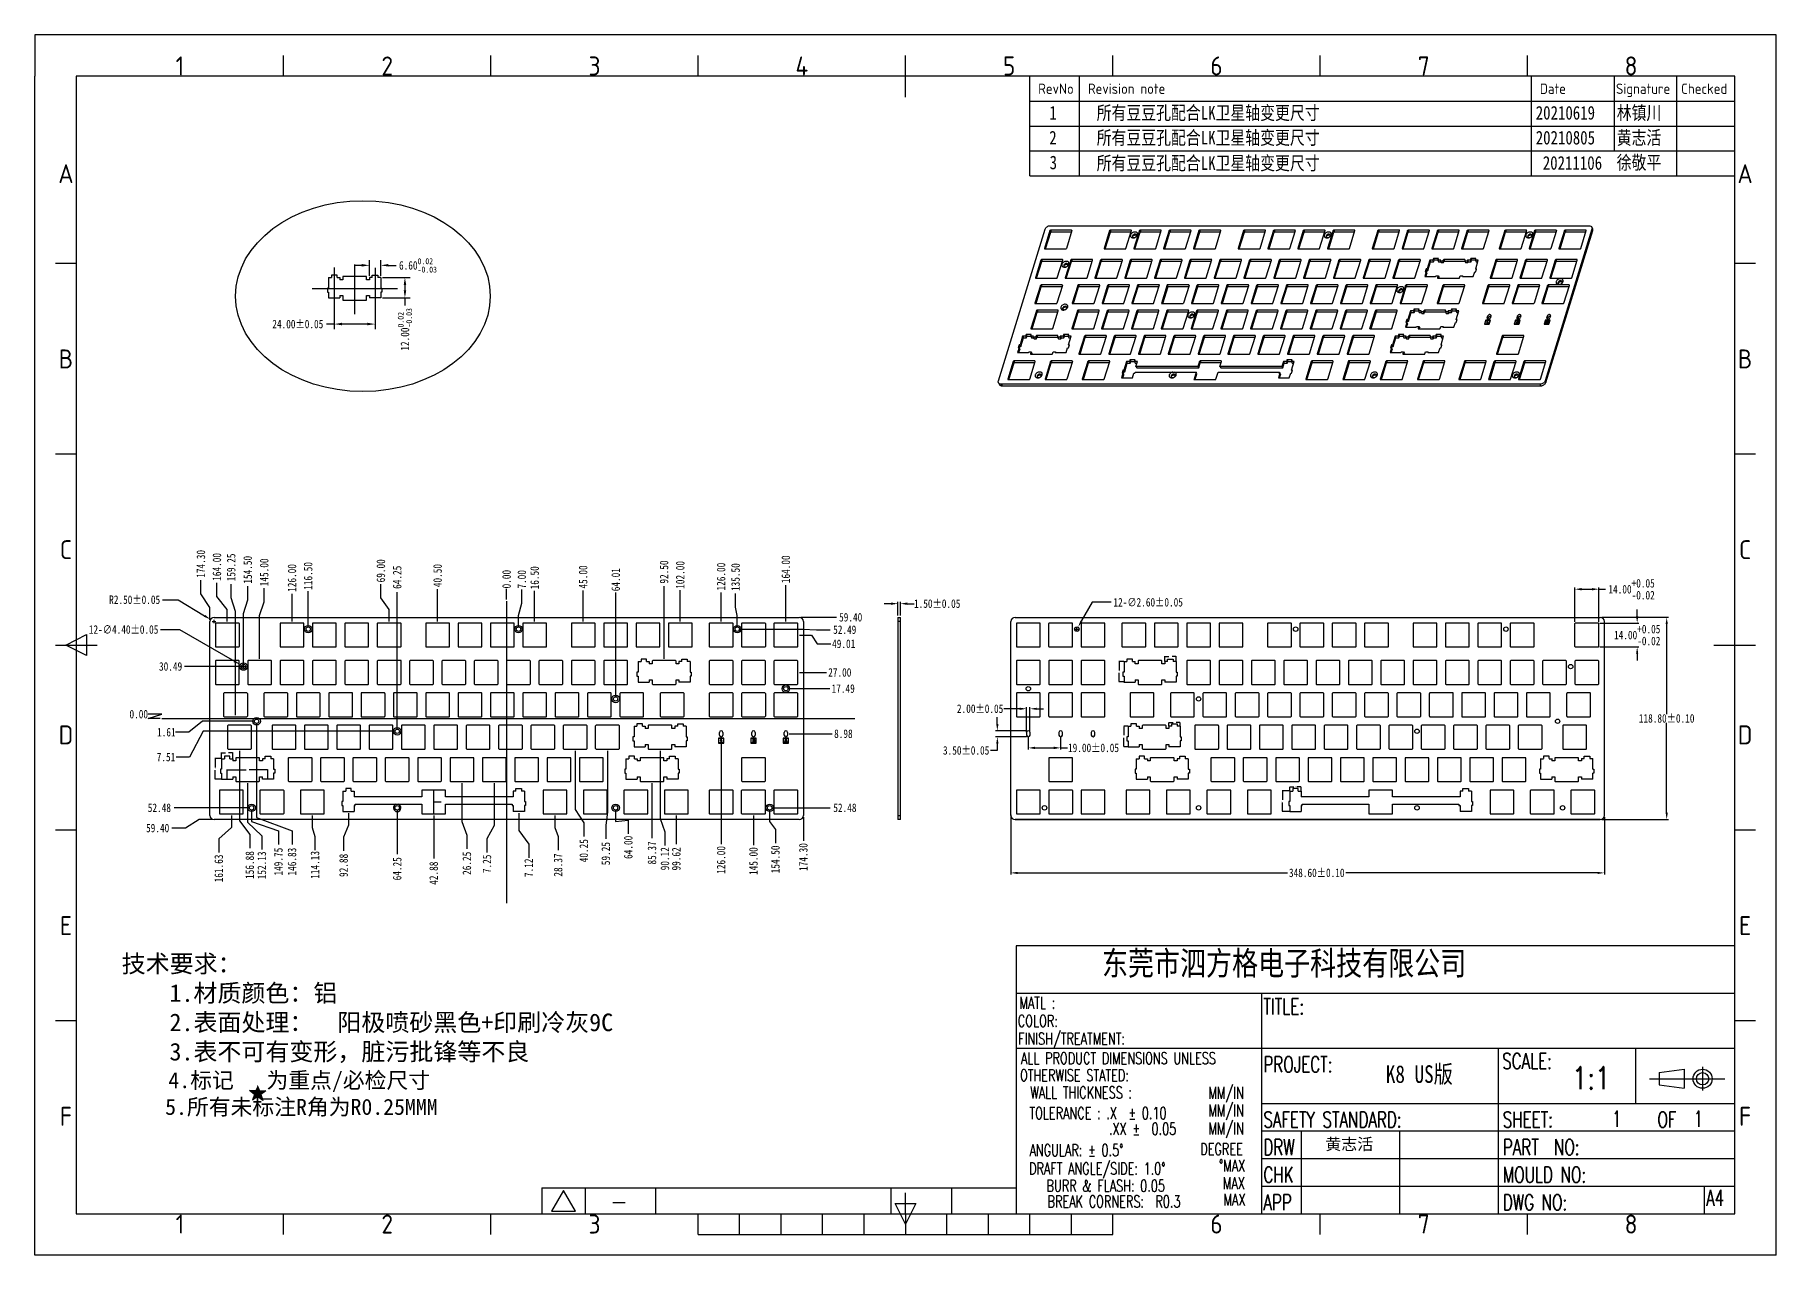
# Model space of a CAD drawing. Header units: millimetres. Extents: x 1786 to 2809, y 1192 to 1909.
import ezdxf
from ezdxf.enums import TextEntityAlignment as Align

# ---------------------------------------------------------------- set-up
doc = ezdxf.new("R2010")
doc.units = ezdxf.units.MM
doc.header["$LTSCALE"] = 32.67
doc.header["$PDMODE"] = 3
doc.header["$PDSIZE"] = 0.3125
doc.layers.get('0').update_dxf_attribs({"linetype": 'CONTINUOUS'})
doc.layers.get('Defpoints').update_dxf_attribs({"linetype": 'CONTINUOUS'})
doc.layers.add('00_4_2_DXF_CONTINUOUS_LINE', color=7, linetype='CONTINUOUS')
doc.layers.add('图层1', color=7, linetype='CONTINUOUS')
doc.layers.add('图框层', color=7, linetype='CONTINUOUS', lineweight=35)
doc.layers.add('文字说明层', color=7, linetype='CONTINUOUS', lineweight=35)
doc.styles.add('ISO Proportional', font='isocp.shx')
doc.styles.add('ROMANS', font='romans.shx', dxfattribs={"bigfont": 'gbcbig.shx'})
doc.styles.get("Standard").update_dxf_attribs({"font": 'txt', "width": 0.8})
doc.dimstyles.get("Standard").update_dxf_attribs({"dimtxt": 0.15625, "dimasz": 0.1875, "dimexe": 0.125, "dimexo": 0.0625, "dimtad": 0, "dimtih": 1, "dimtoh": 1, "dimdsep": 46, "dimtxsty": 'Standard', "dimcen": 0.09, "dimazin": 2, "dimtp": 0.01, "dimtm": 0.01, "dimtfac": 1, "dimtofl": 0, "dimtmove": 0, "dimatfit": 3, "dimfxl": 1, "dimtolj": 1, "dimarcsym": 0})
doc.dimstyles.new('铁板', dxfattribs={"dimtxt": 5, "dimasz": 4.5, "dimexe": 3, "dimexo": 1, "dimgap": 1.5, "dimtad": 0, "dimzin": 0, "dimdsep": 46, "dimtxsty": 'Standard', "dimcen": 1, "dimclrd": 3, "dimclre": 3, "dimclrt": 3, "dimadec": 0, "dimazin": 0, "dimtm": 1e-09, "dimtfac": 0.8, "dimtofl": 0, "dimtmove": 0, "dimatfit": 3, "dimfxl": 1.25, "dimtolj": 1, "dimtzin": 0, "dimlwd": -1, "dimlwe": -1, "dimarcsym": 0})

msp = doc.modelspace()

# ---------------------------------------------------------------- texts
at = {"layer": '图层1', "char_height": 8, "attachment_point": 1}
for s, insert in [('{\\fSimSun|b0|i0|c134|p2;1}', (2381.92158, 1867.21805)), ('{\\fSimSun|b0|i0|c134|p2;所有豆豆孔配合LK卫星轴变更尺寸}', (2409.76218, 1867.21805)), ('{\\fSimSun|b0|i0|c134|p2;20210619}', (2667.60598, 1867.21805)), ('{\\fSimSun|b0|i0|c134|p2;林镇川}', (2715.17277, 1867.21805)), ('{\\fSimSun|b0|i0|c134|p2;2}', (2381.92158, 1852.60883)), ('{\\fSimSun|b0|i0|c134|p2;所有豆豆孔配合LK卫星轴变更尺寸}', (2409.76218, 1852.60883)), ('{\\fSimSun|b0|i0|c134|p2;20210805}', (2667.60598, 1852.60883)), ('{\\fSimSun|b0|i0|c134|p2;黄志活}', (2715.17277, 1852.60883)), ('{\\fSimSun|b0|i0|c134|p2;3}', (2382.13414, 1838.04458)), ('{\\fSimSun|b0|i0|c134|p2;所有豆豆孔配合LK卫星轴变更尺寸}', (2409.76218, 1837.67362)), ('{\\fSimSun|b0|i0|c134|p2;20211106}', (2671.7601, 1837.79405)), ('{\\fSimSun|b0|i0|c134|p2;徐敬平}', (2715.17277, 1837.99961))]:
    msp.add_mtext(s, dxfattribs=dict(at, insert=insert))
at = {"layer": '图框层', "color": 0, "lineweight": 30, "style": 'ISO Proportional'}
for s, p in [('1', (1871.38727, 1890.74229)), ('2', (1993.13076, 1890.74229)), ('3', (2114.87424, 1890.74229)), ('4', (2236.61773, 1890.74229)), ('5', (2358.36122, 1890.74229)), ('6', (2480.10471, 1890.74229)), ('7', (2601.84819, 1890.74229)), ('8', (2723.59168, 1890.74229)), ('A', (1804.42835, 1827.43568)), ('A', (2790.5506, 1827.43568)), ('B', (1804.42835, 1718.63567)), ('B', (2790.5506, 1718.63567)), ('C', (1804.42835, 1606.63167)), ('C', (2790.5506, 1606.63167)), ('D', (1804.42835, 1497.83167)), ('D', (2790.5506, 1497.83167)), ('E', (1804.42835, 1385.82766)), ('E', (2790.5506, 1385.82766)), ('F', (1804.42835, 1273.82365)), ('F', (2790.5506, 1273.82365)), ('1', (1871.38727, 1210.51704)), ('2', (1993.13076, 1210.51704)), ('3', (2114.87424, 1210.51704)), ('6', (2480.10471, 1210.51704)), ('7', (2601.84819, 1210.51704)), ('8', (2723.59168, 1210.51704))]:
    msp.add_text(s, height=11.10317, dxfattribs=at).set_placement(p, align=Align.MIDDLE)
for s, height, p in [('RevNo', 6.087174, (2375.40531, 1877.3505)), ('Revision note', 6.0871744, (2404.62374, 1877.3505)), ('Date', 6.087174, (2670.02455, 1877.3505)), ('Signature', 6.087174, (2714.73118, 1877.3505)), ('Checked', 6.087174, (2753.0122, 1877.3505))]:
    msp.add_text(s, height=height, dxfattribs=at).set_placement(p, align=Align.MIDDLE_LEFT)
at = {"layer": '图框层', "color": 0, "lineweight": 30, "style": 'ROMANS'}
for s, height, width, p in [('MATL :', 6.940894, 0.7, (2364.38421, 1337.03464)), ('TITLE:', 9.254525, 0.7, (2507.72118, 1333.66357)), ('COLOR:', 6.940894, 0.7, (2363.44984, 1326.33693)), ('FINISH/TREATMENT:', 6.940894, 0.7, (2363.68343, 1315.92884)), ('ALL PRODUCT DIMENSIONS UNLESS', 6.940894, 0.7, (2365.27209, 1304.44518)), ('SCALE:', 9.254525, 0.7, (2647.95028, 1301.6226)), ('OTHERWISE STATED:', 6.940894, 0.7, (2364.71596, 1294.43644)), ('PROJECT:', 9.254525, 0.7, (2507.72118, 1299.65014)), ('1:1', 13.185215, 0.8, (2688.85595, 1289.69211)), ('WALL THICKNESS :', 6.940894, 0.7, (2370.76513, 1284.33052)), ('MM/IN', 6.940894, 0.7, (2475.37205, 1284.17334)), ('TOLERANCE : .X  %%P 0.10', 6.940894, 0.7, (2370.25406, 1272.21769)), ('MM/IN', 6.940894, 0.7, (2475.37205, 1273.78727)), (' .XX %%P  0.05', 6.940894, 0.7, (2413.63181, 1263.0081)), ('MM/IN', 6.940894, 0.7, (2475.37205, 1263.21519)), ('SAFETY STANDARD:', 9.2545253, 0.7, (2507.72118, 1267.2593)), ('SHEET:', 9.254525, 0.7, (2648.32577, 1267.2593)), ('1', 9.25453, 0.7, (2712.42124, 1267.6844)), ('OF', 9.254525, 0.7, (2739.11895, 1267.2593)), ('1', 9.25453, 0.7, (2760.32614, 1267.6844)), ('DEGREE', 6.940894, 0.7, (2470.60546, 1251.13025)), ('DRW', 9.254525, 0.7, (2507.72118, 1251.06388)), ('PART  NO:', 9.254525, 0.7, (2648.32577, 1251.06388)), ('ANGULAR: %%P 0.5%%D', 6.940894, 0.7, (2370.30235, 1250.49021)), ('DRAFT ANGLE/SIDE: 1.0%%D', 6.940894, 0.7, (2370.03273, 1239.65553)), ('%%DMAX', 6.940894, 0.7, (2481.58933, 1241.40761)), ('MAX', 6.940894, 0.7, (2483.86901, 1231.07424)), ('CHK', 9.254525, 0.7, (2507.72118, 1234.86846)), ('MOULD NO:', 9.254525, 0.7, (2648.32577, 1234.86846)), ('MAX', 6.940894, 0.7, (2484.199, 1221.41163)), ('APP', 9.254525, 0.7, (2507.72118, 1218.67304)), ('DWG NO:', 9.254525, 0.7, (2648.32577, 1218.67304)), ('A4', 9.254525, 0.7, (2767.71868, 1221.30957))]:
    msp.add_text(s, height=height, dxfattribs=dict(at, width=width)).set_placement(p)
at = {"layer": '图框层', "color": 0, "lineweight": 30, "style": 'ROMANS', "width": 0.7}
for s, p in [('BURR & FLASH: 0.05', (2449.88303, 1229.57457)), ('BREAK CORNERS:  R0.3', (2459.00826, 1220.32724))]:
    msp.add_text(s, height=6.940894, dxfattribs=at).set_placement(p, align=Align.RIGHT)
at = {"layer": '图框层', "color": 0, "lineweight": 30}
for s, insert, char_height, width, attachment_point in [('{\\fSimSun|b0|i0|c134|p2;\\C256;东莞市泗方格电子科技有限公司}', (2412.89354, 1370.72746), 14, 288.9631761, 1), ('{\\fSimSun|b0|i0|c134|p2;\\C3;K8 US版}', (2579.56235, 1303.77974), 10.3297194, 102.6331574, 1), ('{\\fSimSun|b0|i0|c134|p2;\\W1;\\C3;黄志活}', (2558.09831, 1257.09276), 6.8864796, 57.8407832, 5)]:
    msp.add_mtext(s, dxfattribs=dict(at, insert=insert, char_height=char_height, width=width, attachment_point=attachment_point))
at = {"layer": '文字说明层', "color": 0, "lineweight": 30, "insert": (1837.15097, 1368.60231), "char_height": 9.39460796, "width": 441.3803828, "attachment_point": 1}
msp.add_mtext('{\\fSimSun|b0|i0|c134|p2;\\H1.0995x;\\W1;技术要求：\\P\\fSimSun|b0|i0|c136|p2;    \\fSimSun|b0|i0|c134|p2;1.材质颜色：铝\\P    2.表面处理：\\fSimSun|b0|i0|c136|p2;  \\fSimSun|b0|i0|c134|p2;阳极喷砂黑色+印刷冷灰9C\\fSimSun|b0|i0|c136|p2;   \\fSimSun|b0|i0|c134|p2;\\P    3.表不可有变形，脏污批锋等不良\\P   \\H0.90947x; 4.标记   为重点/必检尺寸  \\P    5.所有未标注R角为R0.25MMM\\fSimSun|b0|i0|c0|p2;   }', dxfattribs=at)

# ---------------------------------------------------------------- blocks, each defined once
blk = doc.blocks.new('*D99')
at = {"layer": 'Defpoints', "color": 0, "transparency": 16777216}
for p in [(2063.2, 1583.7), (2063.2, 1576.4), (2063.2, 1507.5)]:
    blk.add_point(p, dxfattribs=at)
at = {"layer": '图层1', "color": 4, "lineweight": -2, "transparency": 16777216}
blk.add_line((2063.2, 1577.4), (2063.2, 1583.7), dxfattribs=at)
at = {"layer": '图层1', "color": 6, "transparency": 16777216, "insert": (2063.2, 1589.3), "char_height": 5, "attachment_point": 5, "rotation": 90}
blk.add_mtext('\\A1;0.00', dxfattribs=at)
blk = doc.blocks.new('*D100')
at = {"layer": 'Defpoints', "color": 0, "transparency": 16777216}
for p in [(1852.8, 1510), (1860.8, 1507.5), (2063.2, 1507.5)]:
    blk.add_point(p, dxfattribs=at)
at = {"layer": '图层1', "color": 4, "lineweight": -2, "transparency": 16777216}
for p, q in [((1852.8, 1507.5), (1860.8, 1510)), ((1860.8, 1510), (1852.8, 1510)), ((1859.8, 1507.5), (1852.8, 1507.5))]:
    blk.add_line(p, q, dxfattribs=at)
at = {"layer": '图层1', "color": 6, "transparency": 16777216, "insert": (1847.2, 1510), "char_height": 5, "attachment_point": 5}
blk.add_mtext('\\A1;0.00', dxfattribs=at)
blk = doc.blocks.new('*D1')
at = {"layer": 'Defpoints', "color": 0, "transparency": 16777216}
for p in [(1883.7, 1588.7), (1888.9, 1564.4), (2063.2, 1507.5)]:
    blk.add_point(p, dxfattribs=at)
at = {"layer": '图层1', "color": 4, "lineweight": -2, "transparency": 16777216}
for p, q in [((1883.7, 1580.7), (1883.7, 1588.7)), ((1888.9, 1572.7), (1883.7, 1580.7)), ((1888.9, 1565.4), (1888.9, 1572.7))]:
    blk.add_line(p, q, dxfattribs=at)
at = {"layer": '图层1', "color": 6, "transparency": 16777216, "insert": (1883.7, 1598.3), "char_height": 5, "attachment_point": 5, "rotation": 90}
blk.add_mtext('\\A1;174.30', dxfattribs=at)
blk = doc.blocks.new('*D2')
at = {"layer": 'Defpoints', "color": 0, "transparency": 16777216}
for p in [(2063.2, 1507.5), (2237.5, 1450.6), (2237.5, 1435.7)]:
    blk.add_point(p, dxfattribs=at)
at = {"layer": '图层1', "color": 4, "lineweight": -2, "transparency": 16777216}
blk.add_line((2237.5, 1449.6), (2237.5, 1435.7), dxfattribs=at)
at = {"layer": '图层1', "color": 6, "transparency": 16777216, "insert": (2237.5, 1426.1), "char_height": 5, "attachment_point": 5, "rotation": 90}
blk.add_mtext('\\A1;174.30', dxfattribs=at)
blk = doc.blocks.new('*D3')
at = {"layer": 'Defpoints', "color": 0, "transparency": 16777216}
for p in [(1893.1, 1587.2), (1899.2, 1563.5), (2063.2, 1507.5)]:
    blk.add_point(p, dxfattribs=at)
at = {"layer": '图层1', "color": 4, "lineweight": -2, "transparency": 16777216}
for p, q in [((1893.1, 1579.2), (1893.1, 1587.2)), ((1899.2, 1571.5), (1893.1, 1579.2)), ((1899.2, 1564.5), (1899.2, 1571.5))]:
    blk.add_line(p, q, dxfattribs=at)
at = {"layer": '图层1', "color": 6, "transparency": 16777216, "insert": (1893.1, 1596.5), "char_height": 5, "attachment_point": 5, "rotation": 90}
blk.add_mtext('\\A1;164.00', dxfattribs=at)
blk = doc.blocks.new('*D4')
at = {"layer": 'Defpoints', "color": 0, "transparency": 16777216}
for p in [(1937.2, 1580.7), (1937.2, 1563.5), (2063.2, 1507.5)]:
    blk.add_point(p, dxfattribs=at)
at = {"layer": '图层1', "color": 4, "lineweight": -2, "transparency": 16777216}
blk.add_line((1937.2, 1564.5), (1937.2, 1580.7), dxfattribs=at)
at = {"layer": '图层1', "color": 6, "transparency": 16777216, "insert": (1937.2, 1590), "char_height": 5, "attachment_point": 5, "rotation": 90}
blk.add_mtext('\\A1;126.00', dxfattribs=at)
blk = doc.blocks.new('*D5')
at = {"layer": 'Defpoints', "color": 0, "transparency": 16777216}
for p in [(1946.7, 1582.2), (1946.7, 1560), (2063.2, 1507.5)]:
    blk.add_point(p, dxfattribs=at)
at = {"layer": '图层1', "color": 4, "lineweight": -2, "transparency": 16777216}
blk.add_line((1946.7, 1561), (1946.7, 1582.2), dxfattribs=at)
at = {"layer": '图层1', "color": 6, "transparency": 16777216, "insert": (1946.7, 1591.2), "char_height": 5, "attachment_point": 5, "rotation": 90}
blk.add_mtext('\\A1;116.50', dxfattribs=at)
blk = doc.blocks.new('*D6')
at = {"layer": 'Defpoints', "color": 0, "transparency": 16777216}
for p in [(1989.4, 1586.3), (1994.2, 1563.5), (2063.2, 1507.5)]:
    blk.add_point(p, dxfattribs=at)
at = {"layer": '图层1', "color": 4, "lineweight": -2, "transparency": 16777216}
for p, q in [((1989.4, 1578.3), (1989.4, 1586.3)), ((1994.2, 1571.5), (1989.4, 1578.3)), ((1994.2, 1564.5), (1994.2, 1571.5))]:
    blk.add_line(p, q, dxfattribs=at)
at = {"layer": '图层1', "color": 6, "transparency": 16777216, "insert": (1989.4, 1594.2), "char_height": 5, "attachment_point": 5, "rotation": 90}
blk.add_mtext('\\A1;69.00', dxfattribs=at)
blk = doc.blocks.new('*D7')
at = {"layer": 'Defpoints', "color": 0, "transparency": 16777216}
for p in [(2022.7, 1583.4), (2022.7, 1563.5), (2063.2, 1507.5)]:
    blk.add_point(p, dxfattribs=at)
at = {"layer": '图层1', "color": 4, "lineweight": -2, "transparency": 16777216}
blk.add_line((2022.7, 1564.5), (2022.7, 1583.4), dxfattribs=at)
at = {"layer": '图层1', "color": 6, "transparency": 16777216, "insert": (2022.7, 1591.4), "char_height": 5, "attachment_point": 5, "rotation": 90}
blk.add_mtext('\\A1;40.50', dxfattribs=at)
blk = doc.blocks.new('*D8')
at = {"layer": 'Defpoints', "color": 0, "transparency": 16777216}
for p in [(2072.2, 1583.2), (2070.2, 1560), (2063.2, 1507.5)]:
    blk.add_point(p, dxfattribs=at)
at = {"layer": '图层1', "color": 4, "lineweight": -2, "transparency": 16777216}
for p, q in [((2070.2, 1568), (2072.2, 1575.2)), ((2072.2, 1575.2), (2072.2, 1583.2)), ((2070.2, 1561), (2070.2, 1568))]:
    blk.add_line(p, q, dxfattribs=at)
at = {"layer": '图层1', "color": 6, "transparency": 16777216, "insert": (2072.2, 1589.2), "char_height": 5, "attachment_point": 5, "rotation": 90}
blk.add_mtext('\\A1;7.00', dxfattribs=at)
blk = doc.blocks.new('*D9')
at = {"layer": 'Defpoints', "color": 0, "transparency": 16777216}
for p in [(2079.7, 1582.5), (2079.7, 1563.5), (2063.2, 1507.5)]:
    blk.add_point(p, dxfattribs=at)
at = {"layer": '图层1', "color": 4, "lineweight": -2, "transparency": 16777216}
blk.add_line((2079.7, 1564.5), (2079.7, 1582.5), dxfattribs=at)
at = {"layer": '图层1', "color": 6, "transparency": 16777216, "insert": (2079.7, 1590.1), "char_height": 5, "attachment_point": 5, "rotation": 90}
blk.add_mtext('\\A1;16.50', dxfattribs=at)
blk = doc.blocks.new('*D10')
at = {"layer": 'Defpoints', "color": 0, "transparency": 16777216}
for p in [(2108.2, 1582.6), (2108.2, 1563.5), (2063.2, 1507.5)]:
    blk.add_point(p, dxfattribs=at)
at = {"layer": '图层1', "color": 4, "lineweight": -2, "transparency": 16777216}
blk.add_line((2108.2, 1564.5), (2108.2, 1582.6), dxfattribs=at)
at = {"layer": '图层1', "color": 6, "transparency": 16777216, "insert": (2108.2, 1590.6), "char_height": 5, "attachment_point": 5, "rotation": 90}
blk.add_mtext('\\A1;45.00', dxfattribs=at)
blk = doc.blocks.new('*D11')
at = {"layer": 'Defpoints', "color": 0, "transparency": 16777216}
for p in [(2165.2, 1582.8), (2165.2, 1563.5), (2063.2, 1507.5)]:
    blk.add_point(p, dxfattribs=at)
at = {"layer": '图层1', "color": 4, "lineweight": -2, "transparency": 16777216}
blk.add_line((2165.2, 1564.5), (2165.2, 1582.8), dxfattribs=at)
at = {"layer": '图层1', "color": 6, "transparency": 16777216, "insert": (2165.2, 1591.8), "char_height": 5, "attachment_point": 5, "rotation": 90}
blk.add_mtext('\\A1;102.00', dxfattribs=at)
blk = doc.blocks.new('*D12')
at = {"layer": 'Defpoints', "color": 0, "transparency": 16777216}
for p in [(2189.2, 1581.5), (2189.2, 1563.5), (2063.2, 1507.5)]:
    blk.add_point(p, dxfattribs=at)
at = {"layer": '图层1', "color": 4, "lineweight": -2, "transparency": 16777216}
blk.add_line((2189.2, 1564.5), (2189.2, 1581.5), dxfattribs=at)
at = {"layer": '图层1', "color": 6, "transparency": 16777216, "insert": (2189.2, 1590.8), "char_height": 5, "attachment_point": 5, "rotation": 90}
blk.add_mtext('\\A1;126.00', dxfattribs=at)
blk = doc.blocks.new('*D101')
at = {"layer": 'Defpoints', "color": 0, "transparency": 16777216}
for p in [(2197.7, 1580.9), (2198.7, 1560), (2063.2, 1507.5)]:
    blk.add_point(p, dxfattribs=at)
at = {"layer": '图层1', "color": 4, "lineweight": -2, "transparency": 16777216}
for p, q in [((2197.7, 1572.9), (2197.7, 1580.9)), ((2198.7, 1568), (2197.7, 1572.9)), ((2198.7, 1561), (2198.7, 1568))]:
    blk.add_line(p, q, dxfattribs=at)
at = {"layer": '图层1', "color": 6, "transparency": 16777216, "insert": (2197.7, 1590.5), "char_height": 5, "attachment_point": 5, "rotation": 90}
blk.add_mtext('\\A1;135.50', dxfattribs=at)
blk = doc.blocks.new('*D13')
at = {"layer": 'Defpoints', "color": 0, "transparency": 16777216}
for p in [(2227.2, 1585.8), (2227.2, 1563.5), (2063.2, 1507.5)]:
    blk.add_point(p, dxfattribs=at)
at = {"layer": '图层1', "color": 4, "lineweight": -2, "transparency": 16777216}
blk.add_line((2227.2, 1564.5), (2227.2, 1585.8), dxfattribs=at)
at = {"layer": '图层1', "color": 6, "transparency": 16777216, "insert": (2227.2, 1595.1), "char_height": 5, "attachment_point": 5, "rotation": 90}
blk.add_mtext('\\A1;164.00', dxfattribs=at)
blk = doc.blocks.new('*D14')
at = {"layer": 'Defpoints', "color": 0, "transparency": 16777216}
for p in [(1920.9, 1584), (1918.2, 1541.5), (2063.2, 1507.5)]:
    blk.add_point(p, dxfattribs=at)
at = {"layer": '图层1', "color": 4, "lineweight": -2, "transparency": 16777216}
for p, q in [((1918.2, 1568), (1920.9, 1576)), ((1920.9, 1576), (1920.9, 1584)), ((1918.2, 1542.5), (1918.2, 1568))]:
    blk.add_line(p, q, dxfattribs=at)
at = {"layer": '图层1', "color": 6, "transparency": 16777216, "insert": (1920.9, 1593.3), "char_height": 5, "attachment_point": 5, "rotation": 90}
blk.add_mtext('\\A1;145.00', dxfattribs=at)
blk = doc.blocks.new('*D15')
at = {"layer": 'Defpoints', "color": 0, "transparency": 16777216}
for p in [(1911.2, 1585.2), (1908.7, 1538), (2063.2, 1507.5)]:
    blk.add_point(p, dxfattribs=at)
at = {"layer": '图层1', "color": 4, "lineweight": -2, "transparency": 16777216}
for p, q in [((1911.2, 1577.2), (1911.2, 1585.2)), ((1908.7, 1569.2), (1911.2, 1577.2)), ((1908.7, 1539), (1908.7, 1569.2))]:
    blk.add_line(p, q, dxfattribs=at)
at = {"layer": '图层1', "color": 6, "transparency": 16777216, "insert": (1911.2, 1594.8), "char_height": 5, "attachment_point": 5, "rotation": 90}
blk.add_mtext('\\A1;154.50', dxfattribs=at)
blk = doc.blocks.new('*D16')
at = {"layer": 'Defpoints', "color": 0, "transparency": 16777216}
for p in [(2155.7, 1585.2), (2155.7, 1541.5), (2063.2, 1507.5)]:
    blk.add_point(p, dxfattribs=at)
at = {"layer": '图层1', "color": 4, "lineweight": -2, "transparency": 16777216}
blk.add_line((2155.7, 1542.5), (2155.7, 1585.2), dxfattribs=at)
at = {"layer": '图层1', "color": 6, "transparency": 16777216, "insert": (2155.7, 1593.5), "char_height": 5, "attachment_point": 5, "rotation": 90}
blk.add_mtext('\\A1;92.50', dxfattribs=at)
blk = doc.blocks.new('*D17')
at = {"layer": 'Defpoints', "color": 0, "transparency": 16777216}
for p in [(2127.3, 1581.4), (2127.3, 1519), (2063.2, 1507.5)]:
    blk.add_point(p, dxfattribs=at)
at = {"layer": '图层1', "color": 4, "lineweight": -2, "transparency": 16777216}
blk.add_line((2127.3, 1520), (2127.3, 1581.4), dxfattribs=at)
at = {"layer": '图层1', "color": 6, "transparency": 16777216, "insert": (2127.3, 1589), "char_height": 5, "attachment_point": 5, "rotation": 90}
blk.add_mtext('\\A1;64.01', dxfattribs=at)
blk = doc.blocks.new('*D18')
at = {"layer": 'Defpoints', "color": 0, "transparency": 16777216}
for p in [(1901.5, 1586.3), (1904, 1508.5), (2063.2, 1507.5)]:
    blk.add_point(p, dxfattribs=at)
at = {"layer": '图层1', "color": 4, "lineweight": -2, "transparency": 16777216}
for p, q in [((1901.5, 1578.3), (1901.5, 1586.3)), ((1904, 1570.3), (1901.5, 1578.3)), ((1904, 1509.5), (1904, 1570.3))]:
    blk.add_line(p, q, dxfattribs=at)
at = {"layer": '图层1', "color": 6, "transparency": 16777216, "insert": (1901.5, 1596.2), "char_height": 5, "attachment_point": 5, "rotation": 90}
blk.add_mtext('\\A1;159.25', dxfattribs=at)
blk = doc.blocks.new('*D19')
at = {"layer": 'Defpoints', "color": 0, "transparency": 16777216}
for p in [(2063.2, 1507.5), (1906.4, 1489.5), (1912.4, 1431.4)]:
    blk.add_point(p, dxfattribs=at)
at = {"layer": '图层1', "color": 4, "lineweight": -2, "transparency": 16777216}
for p, q in [((1906.4, 1488.5), (1906.4, 1447.4)), ((1906.4, 1447.4), (1912.4, 1439.4)), ((1912.4, 1439.4), (1912.4, 1431.4))]:
    blk.add_line(p, q, dxfattribs=at)
at = {"layer": '图层1', "color": 6, "transparency": 16777216, "insert": (1912.4, 1421.4), "char_height": 5, "attachment_point": 5, "rotation": 90}
blk.add_mtext('\\A1;156.88', dxfattribs=at)
blk = doc.blocks.new('*D20')
at = {"layer": 'Defpoints', "color": 0, "transparency": 16777216}
for p in [(2063.2, 1507.5), (1911.1, 1470.5), (1919.5, 1430.5)]:
    blk.add_point(p, dxfattribs=at)
at = {"layer": '图层1', "color": 4, "lineweight": -2, "transparency": 16777216}
for p, q in [((1911.1, 1469.5), (1911.1, 1446.5)), ((1911.1, 1446.5), (1919.5, 1438.5)), ((1919.5, 1438.5), (1919.5, 1430.5))]:
    blk.add_line(p, q, dxfattribs=at)
at = {"layer": '图层1', "color": 6, "transparency": 16777216, "insert": (1919.5, 1421.2), "char_height": 5, "attachment_point": 5, "rotation": 90}
blk.add_mtext('\\A1;152.13', dxfattribs=at)
blk = doc.blocks.new('*D21')
at = {"layer": 'Defpoints', "color": 0, "transparency": 16777216}
for p in [(2063.2, 1507.5), (1901.6, 1451.5), (1894.2, 1428.7)]:
    blk.add_point(p, dxfattribs=at)
at = {"layer": '图层1', "color": 4, "lineweight": -2, "transparency": 16777216}
for p, q in [((1901.6, 1443.5), (1894.2, 1436.7)), ((1901.6, 1450.5), (1901.6, 1443.5)), ((1894.2, 1436.7), (1894.2, 1428.7))]:
    blk.add_line(p, q, dxfattribs=at)
at = {"layer": '图层1', "color": 6, "transparency": 16777216, "insert": (1894.2, 1419.4), "char_height": 5, "attachment_point": 5, "rotation": 90}
blk.add_mtext('\\A1;161.63', dxfattribs=at)
blk = doc.blocks.new('*D22')
at = {"layer": 'Defpoints', "color": 0, "transparency": 16777216}
for p in [(2063.2, 1507.5), (1913.5, 1455), (1929.2, 1433.4)]:
    blk.add_point(p, dxfattribs=at)
at = {"layer": '图层1', "color": 4, "lineweight": -2, "transparency": 16777216}
for p, q in [((1913.5, 1454), (1913.5, 1447)), ((1913.5, 1447), (1929.2, 1441.4)), ((1929.2, 1441.4), (1929.2, 1433.4))]:
    blk.add_line(p, q, dxfattribs=at)
at = {"layer": '图层1', "color": 6, "transparency": 16777216, "insert": (1929.2, 1423.4), "char_height": 5, "attachment_point": 5, "rotation": 90}
blk.add_mtext('\\A1;149.75', dxfattribs=at)
blk = doc.blocks.new('*D23')
at = {"layer": 'Defpoints', "color": 0, "transparency": 16777216}
for p in [(2063.2, 1507.5), (1949.1, 1451.5), (1950.7, 1430.1)]:
    blk.add_point(p, dxfattribs=at)
at = {"layer": '图层1', "color": 4, "lineweight": -2, "transparency": 16777216}
for p, q in [((1949.1, 1450.5), (1949.1, 1443.5)), ((1949.1, 1443.5), (1950.7, 1438.1)), ((1950.7, 1438.1), (1950.7, 1430.1))]:
    blk.add_line(p, q, dxfattribs=at)
at = {"layer": '图层1', "color": 6, "transparency": 16777216, "insert": (1950.7, 1421.5), "char_height": 5, "attachment_point": 5, "rotation": 90}
blk.add_mtext('\\A1;114.13', dxfattribs=at)
blk = doc.blocks.new('*D24')
at = {"layer": 'Defpoints', "color": 0, "transparency": 16777216}
for p in [(2063.2, 1507.5), (2020.4, 1451.5), (2020.4, 1425.2)]:
    blk.add_point(p, dxfattribs=at)
at = {"layer": '图层1', "color": 4, "lineweight": -2, "transparency": 16777216}
blk.add_line((2020.4, 1450.5), (2020.4, 1425.2), dxfattribs=at)
at = {"layer": '图层1', "color": 6, "transparency": 16777216, "insert": (2020.4, 1416.6), "char_height": 5, "attachment_point": 5, "rotation": 90}
blk.add_mtext('\\A1;42.88', dxfattribs=at)
blk = doc.blocks.new('*D25')
at = {"layer": 'Defpoints', "color": 0, "transparency": 16777216}
for p in [(2063.2, 1507.5), (1999, 1455), (1999, 1427.8)]:
    blk.add_point(p, dxfattribs=at)
at = {"layer": '图层1', "color": 4, "lineweight": -2, "transparency": 16777216}
blk.add_line((1999, 1454), (1999, 1427.8), dxfattribs=at)
at = {"layer": '图层1', "color": 6, "transparency": 16777216, "insert": (1999, 1419.2), "char_height": 5, "attachment_point": 5, "rotation": 90}
blk.add_mtext('\\A1;64.25', dxfattribs=at)
blk = doc.blocks.new('*D26')
at = {"layer": 'Defpoints', "color": 0, "transparency": 16777216}
for p in [(1916.4, 1505.9), (2063.2, 1507.5), (1937.2, 1433.4)]:
    blk.add_point(p, dxfattribs=at)
at = {"layer": '图层1', "color": 4, "lineweight": -2, "transparency": 16777216}
for p, q in [((1916.4, 1504.9), (1916.4, 1449.4)), ((1916.4, 1449.4), (1937.2, 1441.4)), ((1937.2, 1441.4), (1937.2, 1433.4))]:
    blk.add_line(p, q, dxfattribs=at)
at = {"layer": '图层1', "color": 6, "transparency": 16777216, "insert": (1937.2, 1423.4), "char_height": 5, "attachment_point": 5, "rotation": 90}
blk.add_mtext('\\A1;146.83', dxfattribs=at)
blk = doc.blocks.new('*D27')
at = {"layer": 'Defpoints', "color": 0, "transparency": 16777216}
for p in [(2063.2, 1507.5), (2056, 1470.5), (2051.7, 1428.7)]:
    blk.add_point(p, dxfattribs=at)
at = {"layer": '图层1', "color": 4, "lineweight": -2, "transparency": 16777216}
for p, q in [((2056, 1469.5), (2056, 1444.7)), ((2056, 1444.7), (2051.7, 1436.7)), ((2051.7, 1436.7), (2051.7, 1428.7))]:
    blk.add_line(p, q, dxfattribs=at)
at = {"layer": '图层1', "color": 6, "transparency": 16777216, "insert": (2051.7, 1422.1), "char_height": 5, "attachment_point": 5, "rotation": 90}
blk.add_mtext('\\A1;7.25', dxfattribs=at)
blk = doc.blocks.new('*D28')
at = {"layer": 'Defpoints', "color": 0, "transparency": 16777216}
for p in [(2063.2, 1507.5), (1970.4, 1452.8), (1967.5, 1429.8)]:
    blk.add_point(p, dxfattribs=at)
at = {"layer": '图层1', "color": 4, "lineweight": -2, "transparency": 16777216}
for p, q in [((1970.4, 1444.8), (1967.5, 1437.8)), ((1970.4, 1451.8), (1970.4, 1444.8)), ((1967.5, 1437.8), (1967.5, 1429.8))]:
    blk.add_line(p, q, dxfattribs=at)
at = {"layer": '图层1', "color": 6, "transparency": 16777216, "insert": (1967.5, 1421.2), "char_height": 5, "attachment_point": 5, "rotation": 90}
blk.add_mtext('\\A1;92.88', dxfattribs=at)
blk = doc.blocks.new('*D29')
at = {"layer": 'Defpoints', "color": 0, "transparency": 16777216}
for p in [(2063.2, 1507.5), (2070.4, 1452.8), (2076.2, 1425.7)]:
    blk.add_point(p, dxfattribs=at)
at = {"layer": '图层1', "color": 4, "lineweight": -2, "transparency": 16777216}
for p, q in [((2070.4, 1451.8), (2070.4, 1441.7)), ((2070.4, 1441.7), (2076.2, 1433.7)), ((2076.2, 1433.7), (2076.2, 1425.7))]:
    blk.add_line(p, q, dxfattribs=at)
at = {"layer": '图层1', "color": 6, "transparency": 16777216, "insert": (2076.2, 1419.8), "char_height": 5, "attachment_point": 5, "rotation": 90}
blk.add_mtext('\\A1;7.12', dxfattribs=at)
blk = doc.blocks.new('*D30')
at = {"layer": 'Defpoints', "color": 0, "transparency": 16777216}
for p in [(2063.2, 1507.5), (2122.5, 1489.5), (2121.5, 1436.7)]:
    blk.add_point(p, dxfattribs=at)
at = {"layer": '图层1', "color": 4, "lineweight": -2, "transparency": 16777216}
for p, q in [((2122.5, 1488.5), (2122.5, 1452.7)), ((2122.5, 1452.7), (2121.5, 1444.7)), ((2121.5, 1444.7), (2121.5, 1436.7))]:
    blk.add_line(p, q, dxfattribs=at)
at = {"layer": '图层1', "color": 6, "transparency": 16777216, "insert": (2121.5, 1428.1), "char_height": 5, "attachment_point": 5, "rotation": 90}
blk.add_mtext('\\A1;59.25', dxfattribs=at)
blk = doc.blocks.new('*D31')
at = {"layer": 'Defpoints', "color": 0, "transparency": 16777216}
for p in [(2063.2, 1507.5), (2103.5, 1489.5), (2108.6, 1438.1)]:
    blk.add_point(p, dxfattribs=at)
at = {"layer": '图层1', "color": 4, "lineweight": -2, "transparency": 16777216}
for p, q in [((2103.5, 1488.5), (2103.5, 1454.1)), ((2103.5, 1454.1), (2108.6, 1446.1)), ((2108.6, 1446.1), (2108.6, 1438.1))]:
    blk.add_line(p, q, dxfattribs=at)
at = {"layer": '图层1', "color": 6, "transparency": 16777216, "insert": (2108.6, 1429.8), "char_height": 5, "attachment_point": 5, "rotation": 90}
blk.add_mtext('\\A1;40.25', dxfattribs=at)
blk = doc.blocks.new('*D32')
at = {"layer": 'Defpoints', "color": 0, "transparency": 16777216}
for p in [(2063.2, 1507.5), (2037, 1470.5), (2039.9, 1431)]:
    blk.add_point(p, dxfattribs=at)
at = {"layer": '图层1', "color": 4, "lineweight": -2, "transparency": 16777216}
for p, q in [((2037, 1469.5), (2037, 1447)), ((2037, 1447), (2039.9, 1439)), ((2039.9, 1439), (2039.9, 1431))]:
    blk.add_line(p, q, dxfattribs=at)
at = {"layer": '图层1', "color": 6, "transparency": 16777216, "insert": (2039.9, 1422.4), "char_height": 5, "attachment_point": 5, "rotation": 90}
blk.add_mtext('\\A1;26.25', dxfattribs=at)
blk = doc.blocks.new('*D33')
at = {"layer": 'Defpoints', "color": 0, "transparency": 16777216}
for p in [(2063.2, 1507.5), (2091.6, 1451.5), (2093.5, 1430.1)]:
    blk.add_point(p, dxfattribs=at)
at = {"layer": '图层1', "color": 4, "lineweight": -2, "transparency": 16777216}
for p, q in [((2091.6, 1450.5), (2091.6, 1443.5)), ((2091.6, 1443.5), (2093.5, 1438.1)), ((2093.5, 1438.1), (2093.5, 1430.1))]:
    blk.add_line(p, q, dxfattribs=at)
at = {"layer": '图层1', "color": 6, "transparency": 16777216, "insert": (2093.5, 1421.4), "char_height": 5, "attachment_point": 5, "rotation": 90}
blk.add_mtext('\\A1;28.37', dxfattribs=at)
blk = doc.blocks.new('*D34')
at = {"layer": 'Defpoints', "color": 0, "transparency": 16777216}
for p in [(2063.2, 1507.5), (2162.9, 1451.5), (2162.9, 1433.7)]:
    blk.add_point(p, dxfattribs=at)
at = {"layer": '图层1', "color": 4, "lineweight": -2, "transparency": 16777216}
blk.add_line((2162.9, 1450.5), (2162.9, 1433.7), dxfattribs=at)
at = {"layer": '图层1', "color": 6, "transparency": 16777216, "insert": (2162.9, 1425), "char_height": 5, "attachment_point": 5, "rotation": 90}
blk.add_mtext('\\A1;99.62', dxfattribs=at)
blk = doc.blocks.new('*D35')
at = {"layer": 'Defpoints', "color": 0, "transparency": 16777216}
for p in [(2063.2, 1507.5), (2189.2, 1497.7), (2189.2, 1433.7)]:
    blk.add_point(p, dxfattribs=at)
at = {"layer": '图层1', "color": 4, "lineweight": -2, "transparency": 16777216}
blk.add_line((2189.2, 1496.7), (2189.2, 1433.7), dxfattribs=at)
at = {"layer": '图层1', "color": 6, "transparency": 16777216, "insert": (2189.2, 1424.4), "char_height": 5, "attachment_point": 5, "rotation": 90}
blk.add_mtext('\\A1;126.00', dxfattribs=at)
blk = doc.blocks.new('*D36')
at = {"layer": 'Defpoints', "color": 0, "transparency": 16777216}
for p in [(2063.2, 1507.5), (2208.2, 1451.5), (2208.2, 1433)]:
    blk.add_point(p, dxfattribs=at)
at = {"layer": '图层1', "color": 4, "lineweight": -2, "transparency": 16777216}
blk.add_line((2208.2, 1450.5), (2208.2, 1433), dxfattribs=at)
at = {"layer": '图层1', "color": 6, "transparency": 16777216, "insert": (2208.2, 1423.7), "char_height": 5, "attachment_point": 5, "rotation": 90}
blk.add_mtext('\\A1;145.00', dxfattribs=at)
blk = doc.blocks.new('*D37')
at = {"layer": 'Defpoints', "color": 0, "transparency": 16777216}
for p in [(2063.2, 1507.5), (2217.7, 1455), (2221.1, 1434.3)]:
    blk.add_point(p, dxfattribs=at)
at = {"layer": '图层1', "color": 4, "lineweight": -2, "transparency": 16777216}
for p, q in [((2217.7, 1454), (2217.7, 1447)), ((2217.7, 1447), (2221.1, 1442.3)), ((2221.1, 1442.3), (2221.1, 1434.3))]:
    blk.add_line(p, q, dxfattribs=at)
at = {"layer": '图层1', "color": 6, "transparency": 16777216, "insert": (2221.1, 1424.7), "char_height": 5, "attachment_point": 5, "rotation": 90}
blk.add_mtext('\\A1;154.50', dxfattribs=at)
blk = doc.blocks.new('*D38')
at = {"layer": 'Defpoints', "color": 0, "transparency": 16777216}
for p in [(2063.2, 1507.5), (2127.2, 1455), (2134.7, 1439.7)]:
    blk.add_point(p, dxfattribs=at)
at = {"layer": '图层1', "color": 4, "lineweight": -2, "transparency": 16777216}
for p, q in [((2127.2, 1454), (2127.2, 1447)), ((2127.2, 1447), (2134.7, 1447.7)), ((2134.7, 1447.7), (2134.7, 1439.7))]:
    blk.add_line(p, q, dxfattribs=at)
at = {"layer": '图层1', "color": 6, "transparency": 16777216, "insert": (2134.7, 1431.8), "char_height": 5, "attachment_point": 5, "rotation": 90}
blk.add_mtext('\\A1;64.00', dxfattribs=at)
blk = doc.blocks.new('*D39')
at = {"layer": 'Defpoints', "color": 0, "transparency": 16777216}
for p in [(2063.2, 1507.5), (2148.6, 1470.5), (2148.6, 1437.1)]:
    blk.add_point(p, dxfattribs=at)
at = {"layer": '图层1', "color": 4, "lineweight": -2, "transparency": 16777216}
blk.add_line((2148.6, 1469.5), (2148.6, 1437.1), dxfattribs=at)
at = {"layer": '图层1', "color": 6, "transparency": 16777216, "insert": (2148.6, 1428.5), "char_height": 5, "attachment_point": 5, "rotation": 90}
blk.add_mtext('\\A1;85.37', dxfattribs=at)
blk = doc.blocks.new('*D40')
at = {"layer": 'Defpoints', "color": 0, "transparency": 16777216}
for p in [(2063.2, 1507.5), (2153.4, 1489.5), (2156.2, 1432.8)]:
    blk.add_point(p, dxfattribs=at)
at = {"layer": '图层1', "color": 4, "lineweight": -2, "transparency": 16777216}
for p, q in [((2153.4, 1488.5), (2153.4, 1448.8)), ((2153.4, 1448.8), (2156.2, 1440.8)), ((2156.2, 1440.8), (2156.2, 1432.8))]:
    blk.add_line(p, q, dxfattribs=at)
at = {"layer": '图层1', "color": 6, "transparency": 16777216, "insert": (2156.2, 1425.1), "char_height": 5, "attachment_point": 5, "rotation": 90}
blk.add_mtext('\\A1;90.12', dxfattribs=at)
blk = doc.blocks.new('*D41')
at = {"layer": 'Defpoints', "color": 0, "transparency": 16777216}
for p in [(2235, 1566.9), (2257, 1566.9), (2063.2, 1507.5)]:
    blk.add_point(p, dxfattribs=at)
at = {"layer": '图层1', "color": 4, "lineweight": -2, "transparency": 16777216}
blk.add_line((2236, 1566.9), (2257, 1566.9), dxfattribs=at)
at = {"layer": '图层1', "color": 6, "transparency": 16777216, "insert": (2265.3, 1566.9), "char_height": 5, "attachment_point": 5}
blk.add_mtext('\\A1;59.40', dxfattribs=at)
blk = doc.blocks.new('*D42')
at = {"layer": 'Defpoints', "color": 0, "transparency": 16777216}
for p in [(2234.2, 1556.5), (2253.6, 1551.3), (2063.2, 1507.5)]:
    blk.add_point(p, dxfattribs=at)
at = {"layer": '图层1', "color": 4, "lineweight": -2, "transparency": 16777216}
for p, q in [((2235.2, 1556.5), (2242.2, 1556.5)), ((2242.2, 1556.5), (2245.6, 1551.3)), ((2245.6, 1551.3), (2253.6, 1551.3))]:
    blk.add_line(p, q, dxfattribs=at)
at = {"layer": '图层1', "color": 6, "transparency": 16777216, "insert": (2261.2, 1551.3), "char_height": 5, "attachment_point": 5}
blk.add_mtext('\\A1;49.01', dxfattribs=at)
blk = doc.blocks.new('*D43')
at = {"layer": 'Defpoints', "color": 0, "transparency": 16777216}
for p in [(2234.2, 1534.5), (2251, 1534.5), (2063.2, 1507.5)]:
    blk.add_point(p, dxfattribs=at)
at = {"layer": '图层1', "color": 4, "lineweight": -2, "transparency": 16777216}
blk.add_line((2235.2, 1534.5), (2251, 1534.5), dxfattribs=at)
at = {"layer": '图层1', "color": 6, "transparency": 16777216, "insert": (2258.9, 1534.5), "char_height": 5, "attachment_point": 5}
blk.add_mtext('\\A1;27.00', dxfattribs=at)
blk = doc.blocks.new('*D44')
at = {"layer": 'Defpoints', "color": 0, "transparency": 16777216}
for p in [(2227.2, 1525), (2253, 1525), (2063.2, 1507.5)]:
    blk.add_point(p, dxfattribs=at)
at = {"layer": '图层1', "color": 4, "lineweight": -2, "transparency": 16777216}
blk.add_line((2228.2, 1525), (2253, 1525), dxfattribs=at)
at = {"layer": '图层1', "color": 6, "transparency": 16777216, "insert": (2260.9, 1525), "char_height": 5, "attachment_point": 5}
blk.add_mtext('\\A1;17.49', dxfattribs=at)
blk = doc.blocks.new('*D102')
at = {"layer": 'Defpoints', "color": 0, "transparency": 16777216}
for p in [(2198.7, 1560), (2253.2, 1559.6), (2063.2, 1507.5)]:
    blk.add_point(p, dxfattribs=at)
at = {"layer": '图层1', "color": 4, "lineweight": -2, "transparency": 16777216}
for p, q in [((2199.7, 1560), (2237.2, 1560)), ((2237.2, 1560), (2245.2, 1559.6)), ((2245.2, 1559.6), (2253.2, 1559.6))]:
    blk.add_line(p, q, dxfattribs=at)
at = {"layer": '图层1', "color": 6, "transparency": 16777216, "insert": (2261.8, 1559.6), "char_height": 5, "attachment_point": 5}
blk.add_mtext('\\A1;52.49', dxfattribs=at)
blk = doc.blocks.new('*D45')
at = {"layer": 'Defpoints', "color": 0, "transparency": 16777216}
for p in [(1874.1, 1538), (1908.7, 1538), (2063.2, 1507.5)]:
    blk.add_point(p, dxfattribs=at)
at = {"layer": '图层1', "color": 4, "lineweight": -2, "transparency": 16777216}
blk.add_line((1907.7, 1538), (1874.1, 1538), dxfattribs=at)
at = {"layer": '图层1', "color": 6, "transparency": 16777216, "insert": (1865.9, 1538), "char_height": 5, "attachment_point": 5}
blk.add_mtext('\\A1;30.49', dxfattribs=at)
blk = doc.blocks.new('*D46')
at = {"layer": 'Defpoints', "color": 0, "transparency": 16777216}
for p in [(1916.4, 1505.9), (2063.2, 1507.5), (1868.7, 1499.4)]:
    blk.add_point(p, dxfattribs=at)
at = {"layer": '图层1', "color": 4, "lineweight": -2, "transparency": 16777216}
for p, q in [((1884.7, 1505.9), (1876.7, 1499.4)), ((1915.4, 1505.9), (1884.7, 1505.9)), ((1876.7, 1499.4), (1868.7, 1499.4))]:
    blk.add_line(p, q, dxfattribs=at)
at = {"layer": '图层1', "color": 6, "transparency": 16777216, "insert": (1863.4, 1499.4), "char_height": 5, "attachment_point": 5}
blk.add_mtext('\\A1;1.61', dxfattribs=at)
blk = doc.blocks.new('*D47')
at = {"layer": 'Defpoints', "color": 0, "transparency": 16777216}
for p in [(2063.2, 1507.5), (1868, 1455), (1913.5, 1455)]:
    blk.add_point(p, dxfattribs=at)
at = {"layer": '图层1', "color": 4, "lineweight": -2, "transparency": 16777216}
blk.add_line((1912.5, 1455), (1868, 1455), dxfattribs=at)
at = {"layer": '图层1', "color": 6, "transparency": 16777216, "insert": (1859.3, 1455), "char_height": 5, "attachment_point": 5}
blk.add_mtext('\\A1;52.48', dxfattribs=at)
blk = doc.blocks.new('*D48')
at = {"layer": 'Defpoints', "color": 0, "transparency": 16777216}
for p in [(2063.2, 1507.5), (1999, 1500), (1869.1, 1484.8)]:
    blk.add_point(p, dxfattribs=at)
at = {"layer": '图层1', "color": 4, "lineweight": -2, "transparency": 16777216}
for p, q in [((1885.1, 1500), (1877.1, 1484.8)), ((1998, 1500), (1885.1, 1500)), ((1877.1, 1484.8), (1869.1, 1484.8))]:
    blk.add_line(p, q, dxfattribs=at)
at = {"layer": '图层1', "color": 6, "transparency": 16777216, "insert": (1863.2, 1484.8), "char_height": 5, "attachment_point": 5}
blk.add_mtext('\\A1;7.51', dxfattribs=at)
blk = doc.blocks.new('*D49')
at = {"layer": 'Defpoints', "color": 0, "transparency": 16777216}
for p in [(2063.2, 1507.5), (2228.2, 1498.5), (2254.4, 1498.5)]:
    blk.add_point(p, dxfattribs=at)
at = {"layer": '图层1', "color": 4, "lineweight": -2, "transparency": 16777216}
blk.add_line((2229.2, 1498.5), (2254.4, 1498.5), dxfattribs=at)
at = {"layer": '图层1', "color": 6, "transparency": 16777216, "insert": (2261, 1498.5), "char_height": 5, "attachment_point": 5}
blk.add_mtext('\\A1;8.98', dxfattribs=at)
blk = doc.blocks.new('*D50')
at = {"layer": 'Defpoints', "color": 0, "transparency": 16777216}
for p in [(2063.2, 1507.5), (2217.7, 1455), (2253.3, 1455)]:
    blk.add_point(p, dxfattribs=at)
at = {"layer": '图层1', "color": 4, "lineweight": -2, "transparency": 16777216}
blk.add_line((2218.7, 1455), (2253.3, 1455), dxfattribs=at)
at = {"layer": '图层1', "color": 6, "transparency": 16777216, "insert": (2261.9, 1455), "char_height": 5, "attachment_point": 5}
blk.add_mtext('\\A1;52.48', dxfattribs=at)
blk = doc.blocks.new('*D51')
at = {"layer": 'Defpoints', "color": 0, "transparency": 16777216}
for p in [(2063.2, 1507.5), (1866.6, 1443.1), (1891.4, 1448.1)]:
    blk.add_point(p, dxfattribs=at)
at = {"layer": '图层1', "color": 4, "lineweight": -2, "transparency": 16777216}
for p, q in [((1874.6, 1443.1), (1866.6, 1443.1)), ((1882.6, 1448.1), (1874.6, 1443.1)), ((1890.4, 1448.1), (1882.6, 1448.1))]:
    blk.add_line(p, q, dxfattribs=at)
at = {"layer": '图层1', "color": 6, "transparency": 16777216, "insert": (1858.3, 1443.1), "char_height": 5, "attachment_point": 5}
blk.add_mtext('\\A1;59.40', dxfattribs=at)
blk = doc.blocks.new('*D52')
at = {"layer": 'Defpoints', "color": 0, "transparency": 16777216}
for p in [(1999, 1581.7), (2063.2, 1507.5), (1999, 1500)]:
    blk.add_point(p, dxfattribs=at)
at = {"layer": '图层1', "color": 4, "lineweight": -2, "transparency": 16777216}
blk.add_line((1999, 1501), (1999, 1581.7), dxfattribs=at)
at = {"layer": '图层1', "color": 6, "transparency": 16777216, "insert": (1999, 1590.4), "char_height": 5, "attachment_point": 5, "rotation": 90}
blk.add_mtext('\\A1;64.25', dxfattribs=at)
blk = doc.blocks.new('*D103')
at = {"layer": 'Defpoints', "color": 0, "transparency": 16777216}
for p in [(2294.5, 1574.9), (2293, 1566.9), (2294.5, 1566.9)]:
    blk.add_point(p, dxfattribs=at)
at = {"layer": '图层1', "color": 4, "lineweight": -2, "transparency": 16777216}
for p, q in [((2289, 1574.9), (2285, 1574.9)), ((2293, 1567.9), (2293, 1575.9)), ((2294.5, 1567.9), (2294.5, 1575.9)), ((2298.5, 1574.9), (2302.5, 1574.9))]:
    blk.add_line(p, q, dxfattribs=at)
at = {"layer": '图层1', "color": 4, "transparency": 16777216}
for points in [[(2289, 1575.6), (2289, 1574.2), (2293, 1574.9)], [(2298.5, 1575.6), (2298.5, 1574.2), (2294.5, 1574.9)]]:
    blk.add_solid(points, dxfattribs=at)
at = {"layer": '图层1', "color": 6, "transparency": 16777216, "insert": (2316.1, 1574.9), "char_height": 5, "attachment_point": 5}
blk.add_mtext('\\A1;1.50±0.05', dxfattribs=at)
blk = doc.blocks.new('*D53')
at = {"layer": 'Defpoints', "color": 0, "transparency": 16777216}
for p in [(2704.6, 1583.4), (2690.6, 1563.2), (2704.6, 1563.2)]:
    blk.add_point(p, dxfattribs=at)
at = {"layer": '图层1', "color": 4, "lineweight": -2, "transparency": 16777216}
for p, q in [((2690.6, 1564.2), (2690.6, 1584.4)), ((2694.6, 1583.4), (2700.6, 1583.4)), ((2704.6, 1564.2), (2704.6, 1584.4)), ((2704.6, 1583.4), (2708.6, 1583.4))]:
    blk.add_line(p, q, dxfattribs=at)
at = {"layer": '图层1', "color": 4, "transparency": 16777216}
for points in [[(2694.6, 1584.1), (2694.6, 1582.7), (2690.6, 1583.4)], [(2700.6, 1584.1), (2700.6, 1582.7), (2704.6, 1583.4)]]:
    blk.add_solid(points, dxfattribs=at)
at = {"layer": '图层1', "color": 6, "transparency": 16777216, "insert": (2723.9, 1583.4), "char_height": 5, "attachment_point": 5}
blk.add_mtext('\\A1;14.00\\S+0.05^ -0.02;', dxfattribs=at)
blk = doc.blocks.new('*D54')
at = {"layer": 'Defpoints', "color": 0, "transparency": 16777216}
for p in [(2704.3, 1563.5), (2704.3, 1549.5), (2727.2, 1549.5)]:
    blk.add_point(p, dxfattribs=at)
at = {"layer": '图层1', "color": 4, "lineweight": -2, "transparency": 16777216}
for p, q in [((2727.2, 1567.5), (2727.2, 1571.5)), ((2705.3, 1563.5), (2728.2, 1563.5)), ((2705.3, 1549.5), (2728.2, 1549.5)), ((2727.2, 1545.5), (2727.2, 1541.5))]:
    blk.add_line(p, q, dxfattribs=at)
at = {"layer": '图层1', "color": 4, "transparency": 16777216}
for points in [[(2726.5, 1567.5), (2727.8, 1567.5), (2727.2, 1563.5)], [(2726.5, 1545.5), (2727.8, 1545.5), (2727.2, 1549.5)]]:
    blk.add_solid(points, dxfattribs=at)
at = {"layer": '图层1', "color": 6, "transparency": 16777216, "insert": (2727.2, 1556.5), "char_height": 5, "attachment_point": 5}
blk.add_mtext('\\A1;14.00\\S+0.05^ -0.02;', dxfattribs=at)
blk = doc.blocks.new('*D55')
at = {"layer": 'Defpoints', "color": 0, "transparency": 16777216}
for p in [(2351.4, 1496.7), (2369.6, 1500.2), (2369.6, 1496.7)]:
    blk.add_point(p, dxfattribs=at)
at = {"layer": '图层1', "color": 4, "lineweight": -2, "transparency": 16777216}
for p, q in [((2351.4, 1504.2), (2351.4, 1508.2)), ((2368.6, 1500.2), (2350.4, 1500.2)), ((2368.6, 1496.7), (2350.4, 1496.7)), ((2351.4, 1488.7), (2347.4, 1488.7)), ((2351.4, 1492.7), (2351.4, 1488.7))]:
    blk.add_line(p, q, dxfattribs=at)
at = {"layer": '图层1', "color": 4, "transparency": 16777216}
for points in [[(2350.8, 1504.2), (2352.1, 1504.2), (2351.4, 1500.2)], [(2350.8, 1492.7), (2352.1, 1492.7), (2351.4, 1496.7)]]:
    blk.add_solid(points, dxfattribs=at)
at = {"layer": '图层1', "color": 6, "transparency": 16777216, "insert": (2333.1, 1488.7), "char_height": 5, "attachment_point": 5}
blk.add_mtext('\\A1;3.50±0.05', dxfattribs=at)
blk = doc.blocks.new('*D104')
at = {"layer": 'Defpoints', "color": 0, "transparency": 16777216}
for p in [(2397.5, 1558.8), (2398.8, 1561.1)]:
    blk.add_point(p, dxfattribs=at)
at = {"layer": '图层1', "color": 4, "lineweight": -2, "transparency": 16777216}
for p, q in [((2407.1, 1575.7), (2400.7, 1564.6)), ((2418.3, 1575.7), (2407.1, 1575.7)), ((2397.1, 1560), (2399.1, 1560)), ((2398.1, 1559), (2398.1, 1561))]:
    blk.add_line(p, q, dxfattribs=at)
at = {"layer": '图层1', "color": 4, "transparency": 16777216}
blk.add_solid([(2400.2, 1564.9), (2401.3, 1564.2), (2398.8, 1561.1)], dxfattribs=at)
at = {"layer": '图层1', "color": 6, "transparency": 16777216, "insert": (2440, 1575.7), "char_height": 5, "attachment_point": 5}
blk.add_mtext('\\A1;12-∅2.60±0.05', dxfattribs=at)
blk = doc.blocks.new('*D56')
at = {"layer": 'Defpoints', "color": 0, "transparency": 16777216}
for p in [(2369.6, 1497.7), (2388.6, 1497.7), (2388.6, 1490.2)]:
    blk.add_point(p, dxfattribs=at)
at = {"layer": '图层1', "color": 4, "lineweight": -2, "transparency": 16777216}
for p, q in [((2369.6, 1496.7), (2369.6, 1489.2)), ((2388.6, 1496.7), (2388.6, 1489.2)), ((2373.6, 1490.2), (2384.6, 1490.2)), ((2388.6, 1490.2), (2392.6, 1490.2))]:
    blk.add_line(p, q, dxfattribs=at)
at = {"layer": '图层1', "color": 4, "transparency": 16777216}
for points in [[(2373.6, 1490.9), (2373.6, 1489.5), (2369.6, 1490.2)], [(2384.6, 1490.9), (2384.6, 1489.5), (2388.6, 1490.2)]]:
    blk.add_solid(points, dxfattribs=at)
at = {"layer": '图层1', "color": 6, "transparency": 16777216, "insert": (2407.9, 1490.2), "char_height": 5, "attachment_point": 5}
blk.add_mtext('\\A1;19.00±0.05', dxfattribs=at)
blk = doc.blocks.new('*D57')
at = {"layer": 'Defpoints', "color": 0, "transparency": 16777216}
for p in [(2359.3, 1451.8), (2707.9, 1450.6), (2707.9, 1416.8)]:
    blk.add_point(p, dxfattribs=at)
at = {"layer": '图层1', "color": 4, "lineweight": -2, "transparency": 16777216}
for p, q in [((2359.3, 1450.8), (2359.3, 1415.8)), ((2707.9, 1449.6), (2707.9, 1415.8)), ((2363.3, 1416.8), (2521.9, 1416.8)), ((2703.9, 1416.8), (2556.1, 1416.8))]:
    blk.add_line(p, q, dxfattribs=at)
at = {"layer": '图层1', "color": 4, "transparency": 16777216}
for points in [[(2363.3, 1417.4), (2363.3, 1416.1), (2359.3, 1416.8)], [(2703.9, 1417.4), (2703.9, 1416.1), (2707.9, 1416.8)]]:
    blk.add_solid(points, dxfattribs=at)
at = {"layer": '图层1', "color": 6, "transparency": 16777216, "insert": (2539, 1416.8), "char_height": 5, "attachment_point": 5}
blk.add_mtext('\\A1;348.60±0.10', dxfattribs=at)
blk = doc.blocks.new('*D58')
at = {"layer": 'Defpoints', "color": 0, "transparency": 16777216}
for p in [(2705.4, 1566.9), (2705.4, 1448.1), (2744.5, 1448.1)]:
    blk.add_point(p, dxfattribs=at)
at = {"layer": '图层1', "color": 4, "lineweight": -2, "transparency": 16777216}
for p, q in [((2706.4, 1566.9), (2745.5, 1566.9)), ((2744.5, 1562.9), (2744.5, 1510.1)), ((2744.5, 1452.1), (2744.5, 1504.9)), ((2706.4, 1448.1), (2745.5, 1448.1))]:
    blk.add_line(p, q, dxfattribs=at)
at = {"layer": '图层1', "color": 4, "transparency": 16777216}
for points in [[(2743.9, 1562.9), (2745.2, 1562.9), (2744.5, 1566.9)], [(2743.9, 1452.1), (2745.2, 1452.1), (2744.5, 1448.1)]]:
    blk.add_solid(points, dxfattribs=at)
at = {"layer": '图层1', "color": 6, "transparency": 16777216, "insert": (2744.5, 1507.5), "char_height": 5, "attachment_point": 5}
blk.add_mtext('\\A1;118.80±0.10', dxfattribs=at)
blk = doc.blocks.new('*D59')
at = {"layer": 'Defpoints', "color": 0, "transparency": 16777216}
for p in [(2370.6, 1513.2), (2368.6, 1498.5), (2370.6, 1498.5)]:
    blk.add_point(p, dxfattribs=at)
at = {"layer": '图层1', "color": 4, "lineweight": -2, "transparency": 16777216}
for p, q in [((2368.6, 1499.5), (2368.6, 1514.2)), ((2370.6, 1499.5), (2370.6, 1514.2)), ((2364.6, 1513.2), (2355.3, 1513.2)), ((2374.6, 1513.2), (2378.6, 1513.2))]:
    blk.add_line(p, q, dxfattribs=at)
at = {"layer": '图层1', "color": 4, "transparency": 16777216}
for points in [[(2364.6, 1513.8), (2364.6, 1512.5), (2368.6, 1513.2)], [(2374.6, 1513.8), (2374.6, 1512.5), (2370.6, 1513.2)]]:
    blk.add_solid(points, dxfattribs=at)
at = {"layer": '图层1', "color": 6, "transparency": 16777216, "insert": (2341.3, 1513.2), "char_height": 5, "attachment_point": 5}
blk.add_mtext('\\A1;2.00±0.05', dxfattribs=at)
blk = doc.blocks.new('*D60')
at = {"layer": 'Defpoints', "color": 0, "transparency": 16777216}
for p in [(1906.8, 1539.1), (1910.6, 1536.8)]:
    blk.add_point(p, dxfattribs=at)
at = {"layer": '图层1', "color": 4, "lineweight": -2, "transparency": 16777216}
for p, q in [((1859.9, 1559.7), (1871.2, 1559.7)), ((1871.2, 1559.7), (1903.4, 1541.1)), ((1907.7, 1538), (1909.7, 1538)), ((1908.7, 1537), (1908.7, 1539))]:
    blk.add_line(p, q, dxfattribs=at)
at = {"layer": '图层1', "color": 4, "transparency": 16777216}
blk.add_solid([(1903.7, 1541.6), (1903, 1540.5), (1906.8, 1539.1)], dxfattribs=at)
at = {"layer": '图层1', "color": 6, "transparency": 16777216, "insert": (1838.3, 1559.7), "char_height": 5, "attachment_point": 5}
blk.add_mtext('\\A1;12-∅4.40±0.05', dxfattribs=at)
blk = doc.blocks.new('*D61')
at = {"layer": 'Defpoints', "color": 0, "transparency": 16777216}
for p in [(1889.3, 1565.7), (1891.4, 1564.4)]:
    blk.add_point(p, dxfattribs=at)
at = {"layer": '图层1', "color": 4, "lineweight": -2, "transparency": 16777216}
for p, q in [((1861.1, 1577.2), (1870.4, 1577.2)), ((1870.4, 1577.2), (1885.9, 1567.7)), ((1891.4, 1563.4), (1891.4, 1565.4)), ((1890.4, 1564.4), (1892.4, 1564.4))]:
    blk.add_line(p, q, dxfattribs=at)
at = {"layer": '图层1', "color": 4, "transparency": 16777216}
blk.add_solid([(1886.2, 1568.3), (1885.5, 1567.2), (1889.3, 1565.7)], dxfattribs=at)
at = {"layer": '图层1', "color": 6, "transparency": 16777216, "insert": (1844.8, 1577.2), "char_height": 5, "attachment_point": 5}
blk.add_mtext('\\A1;R2.50±0.05', dxfattribs=at)
blk = doc.blocks.new('*D112')
at = {"color": 0, "lineweight": -2, "transparency": 16777216}
for p, q in [((2449.8, 1540.9), (2449.8, 1544)), ((2450, 1543.8), (2452.2, 1543.8)), ((2456.2, 1543.8), (2454, 1543.8)), ((2456.4, 1540.9), (2456.4, 1544))]:
    blk.add_line(p, q, dxfattribs=at)
at = {"color": 0, "transparency": 16777216}
for points in [[(2450, 1543.9), (2450, 1543.8), (2449.8, 1543.8)], [(2456.2, 1543.9), (2456.2, 1543.8), (2456.4, 1543.8)]]:
    blk.add_solid(points, dxfattribs=at)
at = {"layer": 'Defpoints', "color": 0, "transparency": 16777216}
for p in [(2449.8, 1543.8), (2449.8, 1540.9), (2456.4, 1540.9)]:
    blk.add_point(p, dxfattribs=at)
at = {"color": 0, "transparency": 16777216, "insert": (2453.1, 1543.8), "char_height": 0.156, "attachment_point": 5}
blk.add_mtext('\\A1;6.6000', dxfattribs=at)
blk = doc.blocks.new('*D113')
at = {"color": 0, "lineweight": -2, "transparency": 16777216}
for p, q in [((2425.8, 1540.9), (2422.8, 1540.9)), ((2422.9, 1540.7), (2422.9, 1535.6)), ((2422.9, 1529.1), (2422.9, 1534.2)), ((2425.7, 1528.9), (2422.8, 1528.9))]:
    blk.add_line(p, q, dxfattribs=at)
at = {"color": 0, "transparency": 16777216}
for points in [[(2422.9, 1540.7), (2423, 1540.7), (2422.9, 1540.9)], [(2422.9, 1529.1), (2423, 1529.1), (2422.9, 1528.9)]]:
    blk.add_solid(points, dxfattribs=at)
at = {"layer": 'Defpoints', "color": 0, "transparency": 16777216}
for p in [(2425.8, 1540.9), (2422.9, 1528.9), (2425.8, 1528.9)]:
    blk.add_point(p, dxfattribs=at)
at = {"color": 0, "transparency": 16777216, "insert": (2422.9, 1534.9), "char_height": 0.156, "attachment_point": 5}
blk.add_mtext('\\A1;12.0000', dxfattribs=at)
blk = doc.blocks.new('*D114')
at = {"color": 0, "lineweight": -2, "transparency": 16777216}
for p, q in [((2428.1, 1502.9), (2425.7, 1502.9)), ((2425.8, 1502.7), (2425.8, 1497.6)), ((2425.8, 1491.1), (2425.8, 1496.2)), ((2428.1, 1490.9), (2425.7, 1490.9))]:
    blk.add_line(p, q, dxfattribs=at)
at = {"color": 0, "transparency": 16777216}
for points in [[(2425.8, 1502.7), (2425.9, 1502.7), (2425.8, 1502.9)], [(2425.8, 1491.1), (2425.9, 1491.1), (2425.8, 1490.9)]]:
    blk.add_solid(points, dxfattribs=at)
at = {"layer": 'Defpoints', "color": 0, "transparency": 16777216}
for p in [(2428.2, 1502.9), (2425.8, 1490.9), (2428.2, 1490.9)]:
    blk.add_point(p, dxfattribs=at)
at = {"color": 0, "transparency": 16777216, "insert": (2425.8, 1496.9), "char_height": 0.156, "attachment_point": 5}
blk.add_mtext('\\A1;12.0000', dxfattribs=at)
blk = doc.blocks.new('*D115')
at = {"color": 0, "lineweight": -2, "transparency": 16777216}
for p, q in [((2452.2, 1502.9), (2452.2, 1505.2)), ((2452.4, 1505.1), (2454.6, 1505.1)), ((2458.6, 1505.1), (2456.4, 1505.1)), ((2458.8, 1502.9), (2458.8, 1505.2))]:
    blk.add_line(p, q, dxfattribs=at)
at = {"color": 0, "transparency": 16777216}
for points in [[(2452.4, 1505.1), (2452.4, 1505.1), (2452.2, 1505.1)], [(2458.6, 1505.1), (2458.6, 1505.1), (2458.8, 1505.1)]]:
    blk.add_solid(points, dxfattribs=at)
at = {"layer": 'Defpoints', "color": 0, "transparency": 16777216}
for p in [(2458.8, 1505.1), (2452.2, 1502.9), (2458.8, 1502.9)]:
    blk.add_point(p, dxfattribs=at)
at = {"color": 0, "transparency": 16777216, "insert": (2455.5, 1505.1), "char_height": 0.156, "attachment_point": 5}
blk.add_mtext('\\A1;6.6000', dxfattribs=at)
blk = doc.blocks.new('*D116')
at = {"color": 0, "lineweight": -2, "transparency": 16777216}
for p, q in [((2523.1, 1464.9), (2518.7, 1464.9)), ((2518.8, 1464.7), (2518.8, 1459.6)), ((2523.1, 1452.9), (2518.7, 1452.9)), ((2518.8, 1453.1), (2518.8, 1458.2))]:
    blk.add_line(p, q, dxfattribs=at)
at = {"color": 0, "transparency": 16777216}
for points in [[(2518.8, 1464.7), (2518.8, 1464.7), (2518.8, 1464.9)], [(2518.8, 1453.1), (2518.8, 1453.1), (2518.8, 1452.9)]]:
    blk.add_solid(points, dxfattribs=at)
at = {"layer": 'Defpoints', "color": 0, "transparency": 16777216}
for p in [(2523.2, 1464.9), (2518.8, 1452.9), (2523.2, 1452.9)]:
    blk.add_point(p, dxfattribs=at)
at = {"color": 0, "transparency": 16777216, "insert": (2518.8, 1458.9), "char_height": 0.156, "attachment_point": 5}
blk.add_mtext('\\A1;12.0000', dxfattribs=at)
blk = doc.blocks.new('*D117')
at = {"color": 0, "lineweight": -2, "transparency": 16777216}
for p, q in [((2523.2, 1464.9), (2523.2, 1467.4)), ((2523.4, 1467.3), (2525.6, 1467.3)), ((2529.6, 1467.3), (2527.4, 1467.3)), ((2529.8, 1464.9), (2529.8, 1467.4))]:
    blk.add_line(p, q, dxfattribs=at)
at = {"color": 0, "transparency": 16777216}
for points in [[(2523.4, 1467.3), (2523.4, 1467.2), (2523.2, 1467.3)], [(2529.6, 1467.3), (2529.6, 1467.2), (2529.8, 1467.3)]]:
    blk.add_solid(points, dxfattribs=at)
at = {"layer": 'Defpoints', "color": 0, "transparency": 16777216}
for p in [(2523.2, 1467.3), (2523.2, 1464.9), (2529.8, 1464.9)]:
    blk.add_point(p, dxfattribs=at)
at = {"color": 0, "transparency": 16777216, "insert": (2526.5, 1467.3), "char_height": 0.156, "attachment_point": 5}
blk.add_mtext('\\A1;6.6000', dxfattribs=at)
blk = doc.blocks.new('*D122')
at = {"color": 0, "lineweight": -2, "transparency": 16777216}
for p, q in [((1895.8, 1483.9), (1895.8, 1487.4)), ((1896, 1487.2), (1898.2, 1487.2)), ((1902.2, 1487.2), (1900, 1487.2)), ((1902.4, 1483.9), (1902.4, 1487.4))]:
    blk.add_line(p, q, dxfattribs=at)
at = {"color": 0, "transparency": 16777216}
for points in [[(1896, 1487.3), (1896, 1487.2), (1895.8, 1487.2)], [(1902.2, 1487.3), (1902.2, 1487.2), (1902.4, 1487.2)]]:
    blk.add_solid(points, dxfattribs=at)
at = {"layer": 'Defpoints', "color": 0, "transparency": 16777216}
for p in [(1895.8, 1483.9), (1902.4, 1487.2), (1902.4, 1483.9)]:
    blk.add_point(p, dxfattribs=at)
at = {"color": 0, "transparency": 16777216, "insert": (1899.1, 1487.2), "char_height": 0.156, "attachment_point": 5}
blk.add_mtext('\\A1;6.6000', dxfattribs=at)
blk = doc.blocks.new('*D123')
at = {"color": 0, "lineweight": -2, "transparency": 16777216}
for p, q in [((1895.7, 1483.9), (1891.9, 1483.9)), ((1892, 1483.7), (1892, 1478.6)), ((1892, 1472.1), (1892, 1477.2)), ((1895.7, 1471.9), (1891.9, 1471.9))]:
    blk.add_line(p, q, dxfattribs=at)
at = {"color": 0, "transparency": 16777216}
for points in [[(1892, 1483.7), (1892, 1483.7), (1892, 1483.9)], [(1892, 1472.1), (1892, 1472.1), (1892, 1471.9)]]:
    blk.add_solid(points, dxfattribs=at)
at = {"layer": 'Defpoints', "color": 0, "transparency": 16777216}
for p in [(1892, 1483.9), (1895.8, 1483.9), (1895.8, 1471.9)]:
    blk.add_point(p, dxfattribs=at)
at = {"color": 0, "transparency": 16777216, "insert": (1892, 1477.9), "char_height": 0.156, "attachment_point": 5}
blk.add_mtext('\\A1;12.0000', dxfattribs=at)
blk = doc.blocks.new('*D124')
at = {"color": 0, "lineweight": -2, "transparency": 16777216}
for p, q in [((1899.1, 1471.9), (1899.1, 1477.5)), ((1899.3, 1477.4), (1910.2, 1477.4)), ((1922.9, 1477.4), (1912.1, 1477.4)), ((1923.1, 1471.9), (1923.1, 1477.5))]:
    blk.add_line(p, q, dxfattribs=at)
at = {"color": 0, "transparency": 16777216}
for points in [[(1899.3, 1477.4), (1899.3, 1477.4), (1899.1, 1477.4)], [(1922.9, 1477.4), (1922.9, 1477.4), (1923.1, 1477.4)]]:
    blk.add_solid(points, dxfattribs=at)
at = {"layer": 'Defpoints', "color": 0, "transparency": 16777216}
for p in [(1923.1, 1477.4), (1899.1, 1471.9), (1923.1, 1471.9)]:
    blk.add_point(p, dxfattribs=at)
at = {"color": 0, "transparency": 16777216, "insert": (1911.1, 1477.4), "char_height": 0.156, "attachment_point": 5}
blk.add_mtext('\\A1;24.0000', dxfattribs=at)
blk = doc.blocks.new('*D132')
at = {"color": 3, "transparency": 16777216}
for p, q in [((1990.3, 1766.5), (2006.5, 1766.5)), ((2003.5, 1762), (2003.5, 1759)), ((1990.3, 1754.5), (2006.5, 1754.5)), ((2003.5, 1754.5), (2003.5, 1750))]:
    blk.add_line(p, q, dxfattribs=at)
for points in [[(2002.8, 1762), (2004.3, 1762), (2003.5, 1766.5)], [(2002.8, 1759), (2004.3, 1759), (2003.5, 1754.5)]]:
    blk.add_solid(points, dxfattribs=at)
at = {"layer": 'Defpoints', "color": 0, "transparency": 16777216}
for p in [(1989.3, 1766.5), (1989.3, 1754.5), (2003.5, 1754.5)]:
    blk.add_point(p, dxfattribs=at)
at = {"color": 3, "transparency": 16777216, "insert": (2003.5, 1736), "char_height": 5, "attachment_point": 5, "rotation": 90}
blk.add_mtext('\\A1;12.00{\\H0.7x;\\S0.02^ -0.03;}', dxfattribs=at)
blk = doc.blocks.new('*D133')
at = {"color": 3, "transparency": 16777216}
for p, q in [((1978.2, 1773.6), (1973.7, 1773.6)), ((1982.7, 1767.5), (1982.7, 1776.6)), ((1989.3, 1767.5), (1989.3, 1776.6)), ((1993.8, 1773.6), (1998.3, 1773.6))]:
    blk.add_line(p, q, dxfattribs=at)
for points in [[(1978.2, 1774.4), (1978.2, 1772.9), (1982.7, 1773.6)], [(1993.8, 1774.4), (1993.8, 1772.9), (1989.3, 1773.6)]]:
    blk.add_solid(points, dxfattribs=at)
at = {"layer": 'Defpoints', "color": 0, "transparency": 16777216}
for p in [(1989.3, 1773.6), (1982.7, 1766.5), (1989.3, 1766.5)]:
    blk.add_point(p, dxfattribs=at)
at = {"color": 3, "transparency": 16777216, "insert": (2011.2, 1773.6), "char_height": 5, "attachment_point": 5}
blk.add_mtext('\\A1;6.60{\\H0.7x;\\S0.02^ -0.03;}', dxfattribs=at)
blk = doc.blocks.new('*D134')
at = {"color": 3, "transparency": 16777216}
for p, q in [((1962, 1753.5), (1962, 1736.1)), ((1986, 1753.5), (1986, 1736.1)), ((1962, 1739.1), (1957.5, 1739.1)), ((1981.5, 1739.1), (1966.5, 1739.1))]:
    blk.add_line(p, q, dxfattribs=at)
for points in [[(1966.5, 1739.9), (1966.5, 1738.4), (1962, 1739.1)], [(1981.5, 1739.9), (1981.5, 1738.4), (1986, 1739.1)]]:
    blk.add_solid(points, dxfattribs=at)
at = {"layer": 'Defpoints', "color": 0, "transparency": 16777216}
for p in [(1962, 1754.5), (1986, 1754.5), (1962, 1739.1)]:
    blk.add_point(p, dxfattribs=at)
at = {"color": 3, "transparency": 16777216, "insert": (1940.6, 1739.1), "char_height": 5, "attachment_point": 5}
blk.add_mtext('\\A1;24.00%%P0.05', dxfattribs=at)

# ---------------------------------------------------------------- dimensions: what is measured, and where the dimension line sits
at = {"color": 1}
dim = msp.add_linear_dim(base=(1989.27063, 1773.62791), p1=(1982.67063, 1766.47027), p2=(1989.27063, 1766.47027), text='<>{\\H0.7x;\\S0.02^ -0.03;}', dimstyle='铁板', dxfattribs=at)
dim.commit()
dim.dimension.update_dxf_attribs({"geometry": '*D133', "text_midpoint": (2011.2373, 1773.62791)})
dim = msp.add_linear_dim(base=(2003.5024, 1754.47027), p1=(1989.27063, 1766.47027), p2=(1989.27063, 1754.47027), angle=90, text='<>{\\H0.7x;\\S0.02^ -0.03;}', dimstyle='铁板', dxfattribs=at)
dim.commit()
dim.dimension.update_dxf_attribs({"geometry": '*D132', "text_midpoint": (2003.5024, 1736.0036)})
dim = msp.add_linear_dim(base=(1961.97063, 1739.10916), p1=(1985.97063, 1754.47027), p2=(1961.97063, 1754.47027), text='<>%%P0.05', dimstyle='铁板', dxfattribs=at)
dim.commit()
dim.dimension.update_dxf_attribs({"geometry": '*D134', "text_midpoint": (1940.6373, 1739.10916), "dimtype": 160})
for base, p1, p2, picture, middle in [((2422.93727, 1528.86673), (2425.81632, 1540.86673), (2425.79132, 1528.86673), '*D113', (2422.93727, 1534.86673)), ((2425.82683, 1490.86673), (2428.19132, 1502.86673), (2428.19132, 1490.86673), '*D114', (2425.82683, 1496.86673)), ((1892.00934, 1483.86673), (1895.81099, 1471.86673), (1895.81099, 1483.86673), '*D123', (1892.00934, 1477.86673)), ((2518.80662, 1452.86673), (2523.19132, 1464.86673), (2523.19132, 1452.86673), '*D116', (2518.80662, 1458.86673))]:
    dim = msp.add_linear_dim(base=base, p1=p1, p2=p2, angle=90, dimstyle='Standard', override={"dimdec": 4, "dimzin": 0, "dimcen": 5.346, "dimadec": 0, "dimazin": 0, "dimtp": 0, "dimtm": 0, "dimtdec": 4, "dimfxl": 1.25, "dimtzin": 0}, dxfattribs=at)
    dim.commit()
    dim.dimension.update_dxf_attribs({"geometry": picture, "text_midpoint": middle})
for base, p1, p2, picture, middle in [((2449.81632, 1543.82583), (2456.41632, 1540.86673), (2449.81632, 1540.86673), '*D112', (2453.11632, 1543.82583)), ((2458.79132, 1505.11856), (2452.19132, 1502.86673), (2458.79132, 1502.86673), '*D115', (2455.49132, 1505.11856)), ((1902.41099, 1487.23949), (1895.81099, 1483.86673), (1902.41099, 1483.86673), '*D122', (1899.11099, 1487.23949)), ((1923.11099, 1477.38765), (1899.11099, 1471.86673), (1923.11099, 1471.86673), '*D124', (1911.11099, 1477.38765)), ((2523.19132, 1467.27095), (2529.79132, 1464.86673), (2523.19132, 1464.86673), '*D117', (2526.49132, 1467.27095))]:
    dim = msp.add_linear_dim(base=base, p1=p1, p2=p2, dimstyle='Standard', override={"dimdec": 4, "dimzin": 0, "dimcen": 5.346, "dimadec": 0, "dimazin": 0, "dimtp": 0, "dimtm": 0, "dimtdec": 4, "dimfxl": 1.25, "dimtzin": 0}, dxfattribs=at)
    dim.commit()
    dim.dimension.update_dxf_attribs({"geometry": picture, "text_midpoint": middle})
at = {"layer": '图层1'}
for feature_location, offset, dtype, origin, picture, middle in [((1888.93999, 1564.36508), (-5.28887, 24.34259), 1, (2063.24049, 1507.4649), '*D1', (1883.65112, 1598.33267)), ((1899.23599, 1563.45508), (-6.11614, 23.78399), 1, (2063.24049, 1507.4649), '*D3', (1893.11985, 1596.53073)), ((1903.98599, 1508.48173), (-2.5, 77.77222), 1, (2063.24049, 1507.4649), '*D18', (1901.48599, 1596.21228)), ((1908.73599, 1537.95173), (2.5, 47.21726), 1, (2063.24049, 1507.4649), '*D15', (1911.23599, 1594.79399)), ((1918.23599, 1541.45173), (2.64275, 42.54534), 1, (2063.24049, 1507.4649), '*D14', (1920.87874, 1593.28874)), ((1937.23599, 1563.45508), (0, 17.22786), 1, (2063.24049, 1507.4649), '*D4', (1937.23599, 1589.9746)), ((1946.73599, 1559.95508), (0, 22.27573), 1, (2063.24049, 1507.4649), '*D5', (1946.73599, 1591.18915)), ((1994.23599, 1563.45508), (-4.84422, 22.81128), 1, (2063.24049, 1507.4649), '*D6', (1989.39177, 1594.22469)), ((1998.98599, 1499.95173), (0, 81.78709), 1, (2063.24049, 1507.4649), '*D52', (1998.98599, 1590.36382)), ((2022.73599, 1563.45508), (0, 19.97584), 1, (2063.24049, 1507.4649), '*D7', (2022.73599, 1591.38925)), ((2063.2404884876, 1576.4416655788), (0, 7.2696214406), 1, (2063.2404884876, 1507.4649030853), '*D99', (2063.2404884876, 1589.3362870194)), ((2227.23599, 1563.45508), (0, 22.3263), 1, (2063.24049, 1507.4649), '*D13', (2227.23599, 1595.07304)), ((2165.23599, 1563.45508), (0, 19.35338), 1, (2063.24049, 1507.4649), '*D11', (2165.23599, 1591.7668)), ((2155.73599, 1541.45173), (0, 43.73123), 1, (2063.24049, 1507.4649), '*D16', (2155.73599, 1593.47462)), ((2189.23599, 1563.45508), (0, 18.04853), 1, (2063.24049, 1507.4649), '*D12', (2189.23599, 1590.79528)), ((2198.73599, 1559.95508), (-1.064, 20.89805), 1, (2063.24049, 1507.4649), '*D101', (2197.67199, 1590.47813)), ((2108.23599, 1563.45508), (0, 19.1769), 1, (2063.24049, 1507.4649), '*D10', (2108.23599, 1590.59032)), ((2079.73599, 1563.45508), (0, 19.06961), 1, (2063.24049, 1507.4649), '*D9', (2079.73599, 1590.14969)), ((2127.25099, 1518.95173), (0, 62.40569), 1, (2063.24049, 1507.4649), '*D17', (2127.25099, 1588.98242)), ((2070.23599, 1559.95508), (1.95197, 23.23902), 1, (2063.24049, 1507.4649), '*D8', (2072.18796, 1589.15243)), ((2235.04099, 1566.86508), (22.00853, 0), 0, (2063.24049, 1507.4649), '*D41', (2265.34118, 1566.86508)), ((2198.73599, 1559.95508), (54.48207, -0.37048), 0, (2063.24049, 1507.4649), '*D102', (2261.84306, 1559.5846)), ((2234.22099, 1556.47008), (19.35787, -5.18953), 0, (2063.24049, 1507.4649), '*D42', (2261.20386, 1551.28055)), ((1908.73599, 1537.95173), (-34.5903, 0), 0, (2063.24049, 1507.4649), '*D45', (1865.85403, 1537.95173)), ((2234.22099, 1534.46673), (16.7651, 0), 0, (2063.24049, 1507.4649), '*D43', (2258.94442, 1534.46673)), ((2227.23599, 1524.95173), (25.73874, 0), 0, (2063.24049, 1507.4649), '*D44', (2260.93307, 1524.95173)), ((1860.7634679721, 1507.4649030853), (-7.9243979228, 2.5747929659), 0, (2063.2404884876, 1507.4649030853), '*D100', (1847.2140700493, 1510.0396960512)), ((1891.43999, 1448.06473), (-24.82214, -5.00446), 0, (2063.24049, 1507.4649), '*D51', (1858.32618, 1443.06027)), ((1913.48599, 1454.98173), (-45.53226, 0), 0, (2063.24049, 1507.4649), '*D47', (1859.32873, 1454.98173)), ((1998.98599, 1499.95173), (-129.83869, -15.17894), 0, (2063.24049, 1507.4649), '*D48', (1863.18896, 1484.77279)), ((1916.41099, 1505.85173), (-47.6904, -6.41766), 0, (2063.24049, 1507.4649), '*D46', (1863.42892, 1499.43407)), ((1901.61099, 1451.48173), (-7.41588, -22.82372), 1, (2063.24049, 1507.4649), '*D21', (1894.19511, 1419.36634)), ((1906.36099, 1489.48173), (5.99935, -58.09377), 1, (2063.24049, 1507.4649), '*D19', (1912.36034, 1421.42962)), ((1911.11099, 1470.48173), (8.34606, -40.00219), 1, (2063.24049, 1507.4649), '*D20', (1919.45705, 1421.18788)), ((1913.48599, 1454.98173), (15.68282, -21.58555), 1, (2063.24049, 1507.4649), '*D22', (1929.16881, 1423.43785)), ((1916.41099, 1505.85173), (20.81928, -72.45555), 1, (2063.24049, 1507.4649), '*D26', (1937.23027, 1423.43785)), ((1949.11099, 1451.48173), (1.55584, -21.34546), 1, (2063.24049, 1507.4649), '*D23', (1950.66682, 1421.51127)), ((1970.36099, 1452.76673), (-2.81208, -22.97052), 1, (2063.24049, 1507.4649), '*D28', (1967.5489, 1421.1712)), ((1998.98599, 1454.98173), (0, -27.14125), 1, (2063.24049, 1507.4649), '*D25', (1998.98599, 1419.21548)), ((2020.36099, 1451.48173), (0, -26.27239), 1, (2063.24049, 1507.4649), '*D24', (2020.36099, 1416.58434)), ((2036.98599, 1470.48173), (2.88291, -39.50385), 1, (2063.24049, 1507.4649), '*D32', (2039.86889, 1422.35288)), ((2055.98599, 1470.48173), (-4.32215, -41.77719), 1, (2063.24049, 1507.4649), '*D27', (2051.66384, 1422.07954)), ((2237.54099, 1450.56473), (0, -14.81483), 1, (2063.24049, 1507.4649), '*D2', (2237.54099, 1426.1249)), ((2070.36099, 1452.76673), (5.85074, -27.04794), 1, (2063.24049, 1507.4649), '*D29', (2076.21173, 1419.76045)), ((2122.48599, 1489.48173), (-0.95664, -52.75329), 1, (2063.24049, 1507.4649), '*D30', (2121.52935, 1428.10344)), ((2103.48599, 1489.48173), (5.14006, -51.41322), 1, (2063.24049, 1507.4649), '*D31', (2108.62605, 1429.77684)), ((2091.61099, 1451.48173), (1.893, -21.4125), 1, (2063.24049, 1507.4649), '*D33', (2093.50399, 1421.44423)), ((2162.86099, 1451.48173), (0, -17.8243), 1, (2063.24049, 1507.4649), '*D34', (2162.86099, 1425.03243)), ((2189.23599, 1497.73173), (0, -63.99364), 1, (2063.24049, 1507.4649), '*D35', (2189.23599, 1424.44642)), ((2208.23599, 1451.48173), (0, -18.50519), 1, (2063.24049, 1507.4649), '*D36', (2208.23599, 1423.68487)), ((2217.73599, 1454.98173), (3.39249, -20.67796), 1, (2063.24049, 1507.4649), '*D37', (2221.12848, 1424.67877)), ((2127.23599, 1454.98173), (7.51354, -15.25596), 1, (2063.24049, 1507.4649), '*D38', (2134.74953, 1431.76744)), ((2148.61099, 1470.48173), (0, -33.39027), 1, (2063.24049, 1507.4649), '*D39', (2148.61099, 1428.46646)), ((2153.36099, 1489.48173), (2.80508, -56.70682), 1, (2063.24049, 1507.4649), '*D40', (2156.16607, 1425.14991)), ((2228.23599, 1498.48173), (26.16978, 0), 0, (2063.24049, 1507.4649), '*D49', (2261.03077, 1498.48173)), ((2217.73599, 1454.98173), (35.55985, 0), 0, (2063.24049, 1507.4649), '*D50', (2261.92083, 1454.98173))]:
    dim = msp.add_ordinate_dim(feature_location=feature_location, offset=offset, dtype=dtype, origin=origin, dimstyle='Standard', override={"dimtxt": 5, "dimasz": 4, "dimexe": 1, "dimexo": 1, "dimzin": 0, "dimcen": 1, "dimclrd": 4, "dimclre": 4, "dimclrt": 6, "dimadec": 0, "dimazin": 0, "dimtp": 0, "dimtm": 0, "dimtzin": 0}, dxfattribs=at)
    dim.commit()
    dim.dimension.update_dxf_attribs({"geometry": picture, "text_midpoint": middle})
for base, p1, p2, override, picture, middle in [((2704.61632, 1583.3985), (2690.61632, 1563.17508), (2704.61632, 1563.17508), {"dimtxt": 5, "dimasz": 4, "dimexe": 1, "dimexo": 1, "dimzin": 0, "dimcen": 1, "dimclrd": 4, "dimclre": 4, "dimclrt": 6, "dimadec": 0, "dimazin": 0, "dimtol": 1, "dimtp": 0.05, "dimtm": 0.02, "dimtzin": 0}, '*D53', (2723.90799, 1583.3985)), ((2294.46902, 1574.90623), (2292.96902, 1566.86508), (2294.46902, 1566.86508), {"dimtxt": 5, "dimasz": 4, "dimexe": 1, "dimexo": 1, "dimzin": 0, "dimcen": 1, "dimclrd": 4, "dimclre": 4, "dimclrt": 6, "dimadec": 0, "dimazin": 0, "dimtol": 1, "dimtp": 0.05, "dimtm": 0.05, "dimtzin": 0}, '*D103', (2316.09402, 1574.90623)), ((2388.61632, 1490.21048), (2369.61632, 1497.73173), (2388.61632, 1497.73173), {"dimtxt": 5, "dimasz": 4, "dimexe": 1, "dimexo": 1, "dimzin": 0, "dimcen": 1, "dimclrd": 4, "dimclre": 4, "dimclrt": 6, "dimadec": 0, "dimazin": 0, "dimtol": 1, "dimtp": 0.05, "dimtm": 0.05, "dimtzin": 0}, '*D56', (2407.90799, 1490.21048))]:
    dim = msp.add_linear_dim(base=base, p1=p1, p2=p2, dimstyle='Standard', override=override, dxfattribs=at)
    dim.commit()
    dim.dimension.update_dxf_attribs({"geometry": picture, "text_midpoint": middle})
dim = msp.add_radius_dim(center=(1891.43999, 1564.36508), mpoint=(1889.30526, 1565.66621), dimstyle='Standard', override={"dimtxt": 5, "dimasz": 4, "dimexe": 1, "dimexo": 1, "dimzin": 0, "dimcen": 1, "dimclrd": 4, "dimclre": 4, "dimclrt": 6, "dimadec": 0, "dimazin": 0, "dimtol": 1, "dimtp": 0.05, "dimtm": 0.05, "dimtzin": 0}, dxfattribs=at)
dim.commit()
dim.dimension.update_dxf_attribs({"geometry": '*D61', "text_midpoint": (1844.84211, 1577.2131), "dimtype": 164})
for p1, p2, picture, middle in [((2397.47359, 1558.82508), (2398.75904, 1561.08508), '*D104', (2439.96877, 1575.69561)), ((1910.63958, 1536.84885), (1906.83239, 1539.0546), '*D60', (1838.31427, 1559.69072))]:
    dim = msp.add_diameter_dim_2p(p1=p1, p2=p2, text='12-<>', dimstyle='Standard', override={"dimtxt": 5, "dimasz": 4, "dimexe": 1, "dimexo": 1, "dimzin": 0, "dimcen": 1, "dimclrd": 4, "dimclre": 4, "dimclrt": 6, "dimadec": 0, "dimazin": 0, "dimtol": 1, "dimtp": 0.05, "dimtm": 0.05, "dimtzin": 0}, dxfattribs=at)
    dim.commit()
    dim.dimension.update_dxf_attribs({"geometry": picture, "text_midpoint": middle, "dimtype": 163})
for base, p1, p2, override, picture, middle in [((2727.16494, 1549.47008), (2704.32132, 1563.47008), (2704.32132, 1549.47008), {"dimtxt": 5, "dimasz": 4, "dimexe": 1, "dimexo": 1, "dimgap": 0.09, "dimzin": 0, "dimcen": 1, "dimclrd": 4, "dimclre": 4, "dimclrt": 6, "dimadec": 0, "dimazin": 0, "dimtol": 1, "dimlim": 0, "dimtp": 0.05, "dimtm": 0.02, "dimtzin": 0}, '*D54', (2727.16494, 1556.47008)), ((2744.53546, 1448.06473), (2705.41232, 1566.86508), (2705.41232, 1448.06473), {"dimtxt": 5, "dimasz": 4, "dimexe": 1, "dimexo": 1, "dimgap": 0.09, "dimzin": 0, "dimcen": 1, "dimclrd": 4, "dimclre": 4, "dimclrt": 6, "dimadec": 0, "dimazin": 0, "dimtol": 1, "dimlim": 0, "dimtp": 0.1, "dimtm": 0.1, "dimtzin": 0}, '*D58', (2744.53546, 1507.4649)), ((2351.43764, 1496.73173), (2369.61632, 1500.23173), (2369.61632, 1496.73173), {"dimtxt": 5, "dimasz": 4, "dimexe": 1, "dimexo": 1, "dimzin": 0, "dimcen": 1, "dimclrd": 4, "dimclre": 4, "dimclrt": 6, "dimadec": 0, "dimazin": 0, "dimtol": 1, "dimtp": 0.05, "dimtm": 0.05, "dimtzin": 0}, '*D55', (2333.14597, 1488.73173))]:
    dim = msp.add_linear_dim(base=base, p1=p1, p2=p2, angle=90, dimstyle='Standard', override=override, dxfattribs=at)
    dim.commit()
    dim.dimension.update_dxf_attribs({"geometry": picture, "text_midpoint": middle})
for base, p1, p2, override, picture, middle in [((2370.61632, 1513.1695), (2368.61632, 1498.48173), (2370.61632, 1498.48173), {"dimtxt": 5, "dimasz": 4, "dimexe": 1, "dimexo": 1, "dimzin": 0, "dimcen": 1, "dimclrd": 4, "dimclre": 4, "dimclrt": 6, "dimadec": 0, "dimazin": 0, "dimtol": 1, "dimtp": 0.05, "dimtm": 0.05, "dimtzin": 0}, '*D59', (2341.3175, 1513.1695)), ((2707.91232, 1416.77567), (2359.31132, 1451.76173), (2707.91232, 1450.56473), {"dimtxt": 5, "dimasz": 4, "dimexe": 1, "dimexo": 1, "dimgap": 0.09, "dimzin": 0, "dimcen": 1, "dimclrd": 4, "dimclre": 4, "dimclrt": 6, "dimadec": 0, "dimazin": 0, "dimtol": 1, "dimlim": 0, "dimtp": 0.1, "dimtm": 0.1, "dimtzin": 0}, '*D57', (2538.99478, 1416.77567))]:
    dim = msp.add_linear_dim(base=base, p1=p1, p2=p2, dimstyle='Standard', override=override, dxfattribs=at)
    dim.commit()
    dim.dimension.update_dxf_attribs({"geometry": picture, "text_midpoint": middle, "dimtype": 160})

# ---------------------------------------------------------------- hatches: boundary and pattern name
at = {"layer": '图框层', "lineweight": 30}
msp.add_hatch(color=1, dxfattribs=at).paths.add_polyline_path([(1918.1992, 1288.87199), (1917.08785, 1292.40672), (1915.90929, 1288.89383), (1912.20414, 1288.92916), (1915.1809, 1286.72274), (1914.00234, 1283.20985), (1917.02064, 1285.3591), (1919.9974, 1283.15268), (1918.88605, 1286.68741), (1921.90436, 1288.83665)])

# ---------------------------------------------------------------- linework, layer by layer
at = {"color": 7, "linetype": 'Continuous'}
for p, q in [((2352.02128, 1705.77396), (2379.56852, 1794.91684)), ((2382.33009, 1793.98468), (2379.08398, 1783.48026)), ((2379.7619, 1783.26093), (2382.78765, 1793.05226)), ((2382.78765, 1793.05226), (2382.33009, 1793.98468)), ((2382.47634, 1796.87515), (2698.95381, 1796.87515)), ((2382.65577, 1794.20401), (2383.11333, 1793.2716)), ((2395.0072, 1794.20401), (2382.65577, 1794.20401)), ((2383.11333, 1793.2716), (2394.97695, 1793.2716)), ((2395.19731, 1793.98468), (2391.9512, 1783.48026)), ((2395.16544, 1793.88154), (2395.0072, 1794.20401)), ((2417.33041, 1793.98468), (2414.0843, 1783.48026)), ((2414.76222, 1783.26093), (2417.78797, 1793.05226)), ((2417.78797, 1793.05226), (2417.33041, 1793.98468)), ((2417.65608, 1794.20401), (2418.11365, 1793.2716)), ((2430.00751, 1794.20401), (2417.65608, 1794.20401)), ((2418.11365, 1793.2716), (2429.97727, 1793.2716)), ((2426.95152, 1783.48026), (2430.19763, 1793.98468)), ((2430.16576, 1793.88154), (2430.00751, 1794.20401)), ((2434.83057, 1793.98468), (2431.58446, 1783.48026)), ((2432.26238, 1783.26093), (2435.28813, 1793.05226)), ((2435.28813, 1793.05226), (2434.83057, 1793.98468)), ((2435.15624, 1794.20401), (2435.61381, 1793.2716)), ((2447.50767, 1794.20401), (2435.15624, 1794.20401)), ((2435.61381, 1793.2716), (2447.47743, 1793.2716)), ((2444.45168, 1783.48026), (2447.69779, 1793.98468)), ((2447.66592, 1793.88154), (2447.50767, 1794.20401)), ((2452.33073, 1793.98468), (2449.08462, 1783.48026)), ((2449.76254, 1783.26093), (2452.78829, 1793.05226)), ((2452.78829, 1793.05226), (2452.33073, 1793.98468)), ((2452.6564, 1794.20401), (2453.11397, 1793.2716)), ((2465.00783, 1794.20401), (2452.6564, 1794.20401)), ((2453.11397, 1793.2716), (2464.97759, 1793.2716)), ((2461.95184, 1783.48026), (2465.19795, 1793.98468)), ((2465.16608, 1793.88154), (2465.00783, 1794.20401)), ((2469.83089, 1793.98468), (2466.58478, 1783.48026)), ((2467.2627, 1783.26093), (2470.28845, 1793.05226)), ((2470.28845, 1793.05226), (2469.83089, 1793.98468)), ((2470.15656, 1794.20401), (2470.61412, 1793.2716)), ((2482.50799, 1794.20401), (2470.15656, 1794.20401)), ((2470.61412, 1793.2716), (2482.47775, 1793.2716)), ((2479.452, 1783.48026), (2482.69811, 1793.98468)), ((2482.66624, 1793.88154), (2482.50799, 1794.20401)), ((2496.08112, 1793.98468), (2492.83501, 1783.48026)), ((2493.51294, 1783.26093), (2496.53869, 1793.05226)), ((2496.53869, 1793.05226), (2496.08112, 1793.98468)), ((2496.4068, 1794.20401), (2496.86436, 1793.2716)), ((2508.75823, 1794.20401), (2496.4068, 1794.20401)), ((2496.86436, 1793.2716), (2508.72799, 1793.2716)), ((2505.70224, 1783.48026), (2508.94835, 1793.98468)), ((2508.91647, 1793.88154), (2508.75823, 1794.20401)), ((2513.58128, 1793.98468), (2510.33517, 1783.48026)), ((2511.0131, 1783.26093), (2514.03885, 1793.05226)), ((2514.03885, 1793.05226), (2513.58128, 1793.98468)), ((2513.90696, 1794.20401), (2514.36452, 1793.2716)), ((2526.25839, 1794.20401), (2513.90696, 1794.20401)), ((2514.36452, 1793.2716), (2526.22815, 1793.2716)), ((2523.2024, 1783.48026), (2526.44851, 1793.98468)), ((2526.41663, 1793.88154), (2526.25839, 1794.20401)), ((2531.08144, 1793.98468), (2527.83533, 1783.48026)), ((2528.51325, 1783.26093), (2531.539, 1793.05226)), ((2531.539, 1793.05226), (2531.08144, 1793.98468)), ((2531.40712, 1794.20401), (2531.86468, 1793.2716)), ((2543.75855, 1794.20401), (2531.40712, 1794.20401)), ((2531.86468, 1793.2716), (2543.7283, 1793.2716)), ((2540.70255, 1783.48026), (2543.94866, 1793.98468)), ((2543.91679, 1793.88154), (2543.75855, 1794.20401)), ((2548.5816, 1793.98468), (2545.33549, 1783.48026)), ((2546.01341, 1783.26093), (2549.03916, 1793.05226)), ((2549.03916, 1793.05226), (2548.5816, 1793.98468)), ((2561.2587, 1794.20401), (2548.90728, 1794.20401)), ((2548.90728, 1794.20401), (2549.36484, 1793.2716)), ((2549.36484, 1793.2716), (2561.22846, 1793.2716)), ((2558.20271, 1783.48026), (2561.44882, 1793.98468)), ((2561.41695, 1793.88154), (2561.2587, 1794.20401)), ((2574.83184, 1793.98468), (2571.58573, 1783.48026)), ((2572.26365, 1783.26093), (2575.2894, 1793.05226)), ((2575.2894, 1793.05226), (2574.83184, 1793.98468)), ((2587.50894, 1794.20401), (2575.15751, 1794.20401)), ((2575.15751, 1794.20401), (2575.61508, 1793.2716)), ((2575.61508, 1793.2716), (2587.4787, 1793.2716)), ((2584.45295, 1783.48026), (2587.69906, 1793.98468)), ((2587.66719, 1793.88154), (2587.50894, 1794.20401)), ((2592.332, 1793.98468), (2589.08589, 1783.48026)), ((2589.76381, 1783.26093), (2592.78956, 1793.05226)), ((2592.78956, 1793.05226), (2592.332, 1793.98468)), ((2605.0091, 1794.20401), (2592.65767, 1794.20401)), ((2592.65767, 1794.20401), (2593.11524, 1793.2716)), ((2593.11524, 1793.2716), (2604.97886, 1793.2716)), ((2601.95311, 1783.48026), (2605.19922, 1793.98468)), ((2605.16735, 1793.88154), (2605.0091, 1794.20401)), ((2609.83216, 1793.98468), (2606.58605, 1783.48026)), ((2607.26397, 1783.26093), (2610.28972, 1793.05226)), ((2610.28972, 1793.05226), (2609.83216, 1793.98468)), ((2622.50926, 1794.20401), (2610.15783, 1794.20401)), ((2610.15783, 1794.20401), (2610.6154, 1793.2716)), ((2610.6154, 1793.2716), (2622.47902, 1793.2716)), ((2619.45327, 1783.48026), (2622.69938, 1793.98468)), ((2622.66751, 1793.88154), (2622.50926, 1794.20401)), ((2627.33232, 1793.98468), (2624.08621, 1783.48026)), ((2624.76413, 1783.26093), (2627.78988, 1793.05226)), ((2627.78988, 1793.05226), (2627.33232, 1793.98468)), ((2640.00942, 1794.20401), (2627.65799, 1794.20401)), ((2627.65799, 1794.20401), (2628.11555, 1793.2716)), ((2628.11555, 1793.2716), (2639.97918, 1793.2716)), ((2636.95343, 1783.48026), (2640.19954, 1793.98468)), ((2640.16767, 1793.88154), (2640.00942, 1794.20401)), ((2649.43778, 1793.98468), (2646.19167, 1783.48026)), ((2646.86959, 1783.26093), (2649.89534, 1793.05226)), ((2649.89534, 1793.05226), (2649.43778, 1793.98468)), ((2662.11488, 1794.20401), (2649.76346, 1794.20401)), ((2649.76346, 1794.20401), (2650.22102, 1793.2716)), ((2650.22102, 1793.2716), (2662.08464, 1793.2716)), ((2659.05889, 1783.48026), (2662.305, 1793.98468)), ((2662.27313, 1793.88154), (2662.11488, 1794.20401)), ((2666.93794, 1793.98468), (2663.69183, 1783.48026)), ((2664.36975, 1783.26093), (2667.3955, 1793.05226)), ((2667.3955, 1793.05226), (2666.93794, 1793.98468)), ((2679.61504, 1794.20401), (2667.26361, 1794.20401)), ((2667.26361, 1794.20401), (2667.72118, 1793.2716)), ((2667.72118, 1793.2716), (2679.5848, 1793.2716)), ((2700.6513, 1794.91684), (2673.10407, 1705.77396)), ((2673.56163, 1704.84155), (2701.10886, 1793.98442)), ((2679.80516, 1793.98468), (2676.55905, 1783.48026)), ((2679.77329, 1793.88154), (2679.61504, 1794.20401)), ((2684.4381, 1793.98468), (2681.19199, 1783.48026)), ((2681.86991, 1783.26093), (2684.89566, 1793.05226)), ((2684.89566, 1793.05226), (2684.4381, 1793.98468)), ((2697.1152, 1794.20401), (2684.76377, 1794.20401)), ((2684.76377, 1794.20401), (2685.22134, 1793.2716)), ((2685.22134, 1793.2716), (2697.08496, 1793.2716)), ((2694.05921, 1783.48026), (2697.30532, 1793.98468)), ((2697.27345, 1793.88154), (2697.1152, 1794.20401)), ((2701.05054, 1795.08578), (2700.59298, 1796.01819)), ((2701.10886, 1793.98442), (2700.6513, 1794.91684)), ((2379.08398, 1783.48026), (2379.17943, 1783.28576)), ((2379.2741, 1783.26093), (2391.62553, 1783.26093)), ((2414.0843, 1783.48026), (2414.17975, 1783.28576)), ((2414.27442, 1783.26093), (2426.62585, 1783.26093)), ((2431.58446, 1783.48026), (2431.67991, 1783.28576)), ((2431.77458, 1783.26093), (2444.12601, 1783.26093)), ((2449.08462, 1783.48026), (2449.18007, 1783.28576)), ((2449.27474, 1783.26093), (2461.62616, 1783.26093)), ((2466.58478, 1783.48026), (2466.68023, 1783.28576)), ((2466.7749, 1783.26093), (2479.12632, 1783.26093)), ((2492.83501, 1783.48026), (2492.93047, 1783.28576)), ((2493.02513, 1783.26093), (2505.37656, 1783.26093)), ((2510.33517, 1783.48026), (2510.43062, 1783.28576)), ((2510.52529, 1783.26093), (2522.87672, 1783.26093)), ((2527.83533, 1783.48026), (2527.93078, 1783.28576)), ((2528.02545, 1783.26093), (2540.37688, 1783.26093)), ((2545.33549, 1783.48026), (2545.43094, 1783.28576)), ((2545.52561, 1783.26093), (2557.87704, 1783.26093)), ((2571.58573, 1783.48026), (2571.68118, 1783.28576)), ((2571.77585, 1783.26093), (2584.12728, 1783.26093)), ((2589.08589, 1783.48026), (2589.18134, 1783.28576)), ((2589.27601, 1783.26093), (2601.62744, 1783.26093)), ((2606.58605, 1783.48026), (2606.6815, 1783.28576)), ((2606.77617, 1783.26093), (2619.12759, 1783.26093)), ((2624.08621, 1783.48026), (2624.18166, 1783.28576)), ((2624.27633, 1783.26093), (2636.62775, 1783.26093)), ((2646.19167, 1783.48026), (2646.28712, 1783.28576)), ((2646.38179, 1783.26093), (2658.73322, 1783.26093)), ((2663.69183, 1783.48026), (2663.78728, 1783.28576)), ((2663.88195, 1783.26093), (2676.23338, 1783.26093)), ((2681.19199, 1783.48026), (2681.28744, 1783.28576)), ((2681.38211, 1783.26093), (2693.73353, 1783.26093)), ((2377.00382, 1776.74886), (2373.75771, 1766.24445)), ((2374.43563, 1766.02512), (2377.46138, 1775.81645)), ((2377.46138, 1775.81645), (2377.00382, 1776.74886)), ((2377.3295, 1776.96819), (2377.78706, 1776.03578)), ((2389.68092, 1776.96819), (2377.3295, 1776.96819)), ((2377.78706, 1776.03578), (2389.65068, 1776.03578)), ((2386.62493, 1766.24445), (2389.87104, 1776.74886)), ((2389.83917, 1776.64572), (2389.68092, 1776.96819)), ((2394.50398, 1776.74886), (2391.25787, 1766.24445)), ((2391.93579, 1766.02512), (2394.96154, 1775.81645)), ((2394.96154, 1775.81645), (2394.50398, 1776.74886)), ((2394.82966, 1776.96819), (2395.28722, 1776.03578)), ((2407.18108, 1776.96819), (2394.82966, 1776.96819)), ((2395.28722, 1776.03578), (2407.15084, 1776.03578)), ((2404.12509, 1766.24445), (2407.3712, 1776.74886)), ((2407.33933, 1776.64572), (2407.18108, 1776.96819)), ((2412.00414, 1776.74886), (2408.75803, 1766.24445)), ((2409.43595, 1766.02512), (2412.4617, 1775.81645)), ((2412.4617, 1775.81645), (2412.00414, 1776.74886)), ((2412.32981, 1776.96819), (2412.78738, 1776.03578)), ((2424.68124, 1776.96819), (2412.32981, 1776.96819)), ((2412.78738, 1776.03578), (2424.651, 1776.03578)), ((2421.62525, 1766.24445), (2424.87136, 1776.74886)), ((2424.83949, 1776.64572), (2424.68124, 1776.96819)), ((2429.5043, 1776.74886), (2426.25819, 1766.24445)), ((2426.93611, 1766.02512), (2429.96186, 1775.81645)), ((2429.96186, 1775.81645), (2429.5043, 1776.74886)), ((2429.82997, 1776.96819), (2430.28754, 1776.03578)), ((2442.1814, 1776.96819), (2429.82997, 1776.96819)), ((2430.28754, 1776.03578), (2442.15116, 1776.03578)), ((2439.12541, 1766.24445), (2442.37152, 1776.74886)), ((2442.33965, 1776.64572), (2442.1814, 1776.96819)), ((2447.00446, 1776.74886), (2443.75835, 1766.24445)), ((2444.43627, 1766.02512), (2447.46202, 1775.81645)), ((2447.46202, 1775.81645), (2447.00446, 1776.74886)), ((2447.33013, 1776.96819), (2447.7877, 1776.03578)), ((2459.68156, 1776.96819), (2447.33013, 1776.96819)), ((2447.7877, 1776.03578), (2459.65132, 1776.03578)), ((2456.62557, 1766.24445), (2459.87168, 1776.74886)), ((2459.83981, 1776.64572), (2459.68156, 1776.96819)), ((2464.50462, 1776.74886), (2461.25851, 1766.24445)), ((2461.93643, 1766.02512), (2464.96218, 1775.81645)), ((2464.96218, 1775.81645), (2464.50462, 1776.74886)), ((2464.83029, 1776.96819), (2465.28785, 1776.03578)), ((2477.43962, 1776.96819), (2464.83029, 1776.96819)), ((2465.28785, 1776.03578), (2477.15148, 1776.03578)), ((2474.12573, 1766.24445), (2477.43962, 1776.96819)), ((2482.00477, 1776.74886), (2478.75867, 1766.24445)), ((2479.43659, 1766.02512), (2482.46234, 1775.81645)), ((2482.46234, 1775.81645), (2482.00477, 1776.74886)), ((2482.33045, 1776.96819), (2482.78801, 1776.03578)), ((2494.68188, 1776.96819), (2482.33045, 1776.96819)), ((2482.78801, 1776.03578), (2494.65164, 1776.03578)), ((2491.62589, 1766.24445), (2494.872, 1776.74886)), ((2494.84012, 1776.64572), (2494.68188, 1776.96819)), ((2499.50493, 1776.74886), (2496.25882, 1766.24445)), ((2496.93675, 1766.02512), (2499.9625, 1775.81645)), ((2499.9625, 1775.81645), (2499.50493, 1776.74886)), ((2499.83061, 1776.96819), (2500.28817, 1776.03578)), ((2512.18204, 1776.96819), (2499.83061, 1776.96819)), ((2500.28817, 1776.03578), (2512.1518, 1776.03578)), ((2509.12605, 1766.24445), (2512.37216, 1776.74886)), ((2512.34028, 1776.64572), (2512.18204, 1776.96819)), ((2517.00509, 1776.74886), (2513.75898, 1766.24445)), ((2514.43691, 1766.02512), (2517.46266, 1775.81645)), ((2517.46266, 1775.81645), (2517.00509, 1776.74886)), ((2517.33077, 1776.96819), (2517.78833, 1776.03578)), ((2529.6822, 1776.96819), (2517.33077, 1776.96819)), ((2517.78833, 1776.03578), (2529.65195, 1776.03578)), ((2526.6262, 1766.24445), (2529.87231, 1776.74886)), ((2529.84044, 1776.64572), (2529.6822, 1776.96819)), ((2534.50525, 1776.74886), (2531.25914, 1766.24445)), ((2531.93706, 1766.02512), (2534.96281, 1775.81645)), ((2534.96281, 1775.81645), (2534.50525, 1776.74886)), ((2534.83093, 1776.96819), (2535.28849, 1776.03578)), ((2547.18235, 1776.96819), (2534.83093, 1776.96819)), ((2535.28849, 1776.03578), (2547.15211, 1776.03578)), ((2544.12636, 1766.24445), (2547.37247, 1776.74886)), ((2547.3406, 1776.64572), (2547.18235, 1776.96819)), ((2552.00541, 1776.74886), (2548.7593, 1766.24445)), ((2549.43722, 1766.02512), (2552.46297, 1775.81645)), ((2552.46297, 1775.81645), (2552.00541, 1776.74886)), ((2564.68251, 1776.96819), (2552.33109, 1776.96819)), ((2552.33109, 1776.96819), (2552.78865, 1776.03578)), ((2552.78865, 1776.03578), (2564.65227, 1776.03578)), ((2561.62652, 1766.24445), (2564.87263, 1776.74886)), ((2564.84076, 1776.64572), (2564.68251, 1776.96819)), ((2569.50557, 1776.74886), (2566.25946, 1766.24445)), ((2566.93738, 1766.02512), (2569.96313, 1775.81645)), ((2569.96313, 1775.81645), (2569.50557, 1776.74886)), ((2582.18267, 1776.96819), (2569.83124, 1776.96819)), ((2569.83124, 1776.96819), (2570.28881, 1776.03578)), ((2570.28881, 1776.03578), (2582.15243, 1776.03578)), ((2579.12668, 1766.24445), (2582.37279, 1776.74886)), ((2582.34092, 1776.64572), (2582.18267, 1776.96819)), ((2587.00573, 1776.74886), (2583.75962, 1766.24445)), ((2584.43754, 1766.02512), (2587.46329, 1775.81645)), ((2587.46329, 1775.81645), (2587.00573, 1776.74886)), ((2599.68283, 1776.96819), (2587.3314, 1776.96819)), ((2587.3314, 1776.96819), (2587.78897, 1776.03578)), ((2587.78897, 1776.03578), (2599.65259, 1776.03578)), ((2596.62684, 1766.24445), (2599.87295, 1776.74886)), ((2599.84108, 1776.64572), (2599.68283, 1776.96819)), ((2603.29266, 1769.8125), (2602.43333, 1767.03169)), ((2603.29678, 1771.61415), (2602.74002, 1769.8125)), ((2602.74002, 1769.8125), (2603.29266, 1769.8125)), ((2603.29266, 1769.8125), (2603.75022, 1768.88009)), ((2603.84941, 1771.61415), (2603.29678, 1771.61415)), ((2603.29678, 1771.61415), (2603.75434, 1770.68174)), ((2603.41113, 1769.5711), (2603.75434, 1770.68174)), ((2603.75434, 1770.68174), (2604.30698, 1770.68174)), ((2605.38653, 1776.58828), (2603.84941, 1771.61415)), ((2603.84941, 1771.61415), (2604.30698, 1770.68174)), ((2604.30698, 1770.68174), (2605.8441, 1775.65586)), ((2607.13655, 1776.58828), (2605.38653, 1776.58828)), ((2605.38653, 1776.58828), (2605.8441, 1775.65586)), ((2605.8441, 1775.65586), (2607.59411, 1775.65586)), ((2607.47544, 1777.68494), (2607.13655, 1776.58828)), ((2607.13655, 1776.58828), (2607.59411, 1775.65586)), ((2610.46889, 1777.68494), (2607.47544, 1777.68494)), ((2607.47544, 1777.68494), (2607.93301, 1776.75252)), ((2607.59411, 1775.65586), (2607.93301, 1776.75252)), ((2607.93301, 1776.75252), (2610.13, 1776.75252)), ((2610.13, 1776.58828), (2610.46889, 1777.68494)), ((2611.78791, 1776.58828), (2610.13, 1776.58828)), ((2610.13, 1776.58828), (2610.58756, 1775.65586)), ((2610.58756, 1775.65586), (2611.86959, 1775.65586)), ((2611.64267, 1776.11828), (2611.78791, 1776.58828)), ((2613.0611, 1776.11828), (2611.64267, 1776.11828)), ((2611.64267, 1776.11828), (2612.10023, 1775.18587)), ((2612.10023, 1775.18587), (2613.51867, 1775.18587)), ((2613.25597, 1776.74886), (2613.0611, 1776.11828)), ((2613.51867, 1775.18587), (2613.0611, 1776.11828)), ((2613.71353, 1775.81645), (2613.25597, 1776.74886)), ((2613.51867, 1775.18587), (2613.71353, 1775.81645)), ((2625.93307, 1776.96819), (2613.58164, 1776.96819)), ((2613.58164, 1776.96819), (2614.0392, 1776.03578)), ((2614.0392, 1776.03578), (2625.92832, 1776.03578)), ((2625.92832, 1776.11828), (2626.12319, 1776.74886)), ((2627.34676, 1776.11828), (2625.92832, 1776.11828)), ((2625.92832, 1776.11828), (2626.38589, 1775.18587)), ((2626.09132, 1776.64572), (2625.93307, 1776.96819)), ((2626.38589, 1775.18587), (2627.80432, 1775.18587)), ((2627.492, 1776.58828), (2627.34676, 1776.11828)), ((2627.34676, 1776.11828), (2627.80432, 1775.18587)), ((2629.14991, 1776.58828), (2627.492, 1776.58828)), ((2627.492, 1776.58828), (2627.94956, 1775.65586)), ((2627.80432, 1775.18587), (2627.94956, 1775.65586)), ((2627.94956, 1775.65586), (2629.60747, 1775.65586)), ((2629.4888, 1777.68494), (2629.14991, 1776.58828)), ((2629.14991, 1776.58828), (2629.60747, 1775.65586)), ((2632.48225, 1777.68494), (2629.4888, 1777.68494)), ((2629.4888, 1777.68494), (2629.94636, 1776.75252)), ((2629.60747, 1775.65586), (2629.94636, 1776.75252)), ((2629.94636, 1776.75252), (2632.14336, 1776.75252)), ((2630.94016, 1767.03169), (2631.7995, 1769.8125)), ((2631.7995, 1769.8125), (2632.35214, 1769.8125)), ((2632.14336, 1776.58828), (2632.48225, 1777.68494)), ((2633.89337, 1776.58828), (2632.14336, 1776.58828)), ((2632.14336, 1776.58828), (2632.60092, 1775.65586)), ((2632.35214, 1769.8125), (2632.90889, 1771.61415)), ((2632.35625, 1771.61415), (2633.89337, 1776.58828)), ((2632.90889, 1771.61415), (2632.35625, 1771.61415)), ((2632.35625, 1771.61415), (2632.69535, 1770.92314)), ((2632.60092, 1775.65586), (2633.60523, 1775.65586)), ((2644.11151, 1776.74886), (2640.8654, 1766.24445)), ((2641.54332, 1766.02512), (2644.56907, 1775.81645)), ((2644.56907, 1775.81645), (2644.11151, 1776.74886)), ((2656.78861, 1776.96819), (2644.43719, 1776.96819)), ((2644.43719, 1776.96819), (2644.89475, 1776.03578)), ((2644.89475, 1776.03578), (2656.75837, 1776.03578)), ((2653.73262, 1766.24445), (2656.97873, 1776.74886)), ((2656.94686, 1776.64572), (2656.78861, 1776.96819)), ((2661.61167, 1776.74886), (2658.36556, 1766.24445)), ((2659.04348, 1766.02512), (2662.06923, 1775.81645)), ((2662.06923, 1775.81645), (2661.61167, 1776.74886)), ((2674.28877, 1776.96819), (2661.93734, 1776.96819)), ((2661.93734, 1776.96819), (2662.39491, 1776.03578)), ((2662.39491, 1776.03578), (2674.25853, 1776.03578)), ((2671.23278, 1766.24445), (2674.47889, 1776.74886)), ((2674.44702, 1776.64572), (2674.28877, 1776.96819)), ((2679.11183, 1776.74886), (2675.86572, 1766.24445)), ((2676.54364, 1766.02512), (2679.56939, 1775.81645)), ((2679.56939, 1775.81645), (2679.11183, 1776.74886)), ((2691.78893, 1776.96819), (2679.4375, 1776.96819)), ((2679.4375, 1776.96819), (2679.89507, 1776.03578)), ((2679.89507, 1776.03578), (2691.75869, 1776.03578)), ((2688.73294, 1766.24445), (2691.97905, 1776.74886)), ((2691.94718, 1776.64572), (2691.78893, 1776.96819)), ((1958.01563, 1760.22027), (1958.01563, 1757.92027)), ((1958.67063, 1760.22027), (1958.01563, 1760.22027)), ((1960.39063, 1767.92027), (1960.39063, 1766.47027)), ((1963.64063, 1767.92027), (1960.39063, 1767.92027)), ((1963.64063, 1766.47027), (1963.64063, 1767.92027)), ((1966.98563, 1765.07027), (1965.27063, 1765.07027)), ((1966.98563, 1766.77527), (1966.98563, 1765.07027)), ((1980.67563, 1767.05527), (1967.26563, 1767.05527)), ((1980.95563, 1765.07027), (1980.95563, 1766.77527)), ((1982.67063, 1765.07027), (1980.95563, 1765.07027)), ((1984.30063, 1766.47027), (1984.30063, 1767.92027)), ((1984.30063, 1767.92027), (1987.55063, 1767.92027)), ((1987.55063, 1767.92027), (1987.55063, 1766.47027)), ((1989.29563, 1760.22027), (1989.92563, 1760.22027)), ((1989.92563, 1760.22027), (1989.92563, 1757.92027)), ((2376.7796, 1761.86565), (2373.53349, 1751.36124)), ((2373.75771, 1766.24445), (2373.85316, 1766.04994)), ((2373.94783, 1766.02512), (2386.29926, 1766.02512)), ((2374.21141, 1751.1419), (2377.23716, 1760.93324)), ((2377.23716, 1760.93324), (2376.7796, 1761.86565)), ((2377.10528, 1762.08498), (2377.56284, 1761.15257)), ((2389.4567, 1762.08498), (2377.10528, 1762.08498)), ((2377.56284, 1761.15257), (2389.42646, 1761.15257)), ((2389.64682, 1761.86565), (2386.40071, 1751.36124)), ((2389.61495, 1761.76251), (2389.4567, 1762.08498)), ((2391.25787, 1766.24445), (2391.35332, 1766.04994)), ((2391.44799, 1766.02512), (2403.79942, 1766.02512)), ((2398.6548, 1761.86565), (2395.40869, 1751.36124)), ((2396.08661, 1751.1419), (2399.11236, 1760.93324)), ((2399.11236, 1760.93324), (2398.6548, 1761.86565)), ((2398.98048, 1762.08498), (2399.43804, 1761.15257)), ((2411.3319, 1762.08498), (2398.98048, 1762.08498)), ((2399.43804, 1761.15257), (2411.30166, 1761.15257)), ((2408.27591, 1751.36124), (2411.52202, 1761.86565)), ((2408.75803, 1766.24445), (2408.85348, 1766.04994)), ((2408.94815, 1766.02512), (2421.29958, 1766.02512)), ((2411.49015, 1761.76251), (2411.3319, 1762.08498)), ((2416.15496, 1761.86565), (2412.90885, 1751.36124)), ((2413.58677, 1751.1419), (2416.61252, 1760.93324)), ((2416.61252, 1760.93324), (2416.15496, 1761.86565)), ((2416.48063, 1762.08498), (2416.9382, 1761.15257)), ((2428.83206, 1762.08498), (2416.48063, 1762.08498)), ((2416.9382, 1761.15257), (2428.80182, 1761.15257)), ((2425.77607, 1751.36124), (2429.02218, 1761.86565)), ((2426.25819, 1766.24445), (2426.35364, 1766.04994)), ((2426.44831, 1766.02512), (2438.79973, 1766.02512)), ((2428.99031, 1761.76251), (2428.83206, 1762.08498)), ((2433.65512, 1761.86565), (2430.40901, 1751.36124)), ((2431.08693, 1751.1419), (2434.11268, 1760.93324)), ((2434.11268, 1760.93324), (2433.65512, 1761.86565)), ((2433.98079, 1762.08498), (2434.43836, 1761.15257)), ((2446.59012, 1762.08498), (2433.98079, 1762.08498)), ((2434.43836, 1761.15257), (2446.30198, 1761.15257)), ((2443.20845, 1751.1419), (2446.59012, 1762.08498)), ((2443.75835, 1766.24445), (2443.8538, 1766.04994)), ((2443.94847, 1766.02512), (2456.29989, 1766.02512)), ((2451.22305, 1762.08498), (2447.84139, 1751.1419)), ((2448.58709, 1751.1419), (2451.68062, 1761.15257)), ((2451.68062, 1761.15257), (2451.22305, 1762.08498)), ((2463.83238, 1762.08498), (2451.22305, 1762.08498)), ((2451.68062, 1761.15257), (2463.80214, 1761.15257)), ((2464.0225, 1761.86565), (2460.77639, 1751.36124)), ((2461.25851, 1766.24445), (2461.35396, 1766.04994)), ((2461.44862, 1766.02512), (2473.80005, 1766.02512)), ((2463.99063, 1761.76251), (2463.83238, 1762.08498)), ((2468.65543, 1761.86565), (2465.40933, 1751.36124)), ((2466.08725, 1751.1419), (2469.113, 1760.93324)), ((2469.113, 1760.93324), (2468.65543, 1761.86565)), ((2468.98111, 1762.08498), (2469.43867, 1761.15257)), ((2481.33254, 1762.08498), (2468.98111, 1762.08498)), ((2469.43867, 1761.15257), (2481.3023, 1761.15257)), ((2478.27655, 1751.36124), (2481.52266, 1761.86565)), ((2478.75867, 1766.24445), (2478.85412, 1766.04994)), ((2478.94878, 1766.02512), (2491.30021, 1766.02512)), ((2481.49078, 1761.76251), (2481.33254, 1762.08498)), ((2486.15559, 1761.86565), (2482.90948, 1751.36124)), ((2483.58741, 1751.1419), (2486.61316, 1760.93324)), ((2486.61316, 1760.93324), (2486.15559, 1761.86565)), ((2486.48127, 1762.08498), (2486.93883, 1761.15257)), ((2498.8327, 1762.08498), (2486.48127, 1762.08498)), ((2486.93883, 1761.15257), (2498.80246, 1761.15257)), ((2495.77671, 1751.36124), (2499.02282, 1761.86565)), ((2496.25882, 1766.24445), (2496.35427, 1766.04994)), ((2496.44894, 1766.02512), (2508.80037, 1766.02512)), ((2498.99094, 1761.76251), (2498.8327, 1762.08498)), ((2503.65575, 1761.86565), (2500.40964, 1751.36124)), ((2501.08757, 1751.1419), (2504.11332, 1760.93324)), ((2504.11332, 1760.93324), (2503.65575, 1761.86565)), ((2503.98143, 1762.08498), (2504.43899, 1761.15257)), ((2516.33286, 1762.08498), (2503.98143, 1762.08498)), ((2504.43899, 1761.15257), (2516.30262, 1761.15257)), ((2513.27687, 1751.36124), (2516.52297, 1761.86565)), ((2513.75898, 1766.24445), (2513.85443, 1766.04994)), ((2513.9491, 1766.02512), (2526.30053, 1766.02512)), ((2516.4911, 1761.76251), (2516.33286, 1762.08498)), ((2521.15591, 1761.86565), (2517.9098, 1751.36124)), ((2518.58772, 1751.1419), (2521.61347, 1760.93324)), ((2521.61347, 1760.93324), (2521.15591, 1761.86565)), ((2521.48159, 1762.08498), (2521.93915, 1761.15257)), ((2533.83302, 1762.08498), (2521.48159, 1762.08498)), ((2521.93915, 1761.15257), (2533.80277, 1761.15257)), ((2530.77702, 1751.36124), (2534.02313, 1761.86565)), ((2531.25914, 1766.24445), (2531.35459, 1766.04994)), ((2531.44926, 1766.02512), (2543.80069, 1766.02512)), ((2533.99126, 1761.76251), (2533.83302, 1762.08498)), ((2538.65607, 1761.86565), (2535.40996, 1751.36124)), ((2536.08788, 1751.1419), (2539.11363, 1760.93324)), ((2539.11363, 1760.93324), (2538.65607, 1761.86565)), ((2551.33317, 1762.08498), (2538.98175, 1762.08498)), ((2538.98175, 1762.08498), (2539.43931, 1761.15257)), ((2539.43931, 1761.15257), (2551.30293, 1761.15257)), ((2548.27718, 1751.36124), (2551.52329, 1761.86565)), ((2548.7593, 1766.24445), (2548.85475, 1766.04994)), ((2548.94942, 1766.02512), (2561.30085, 1766.02512)), ((2551.49142, 1761.76251), (2551.33317, 1762.08498)), ((2556.15623, 1761.86565), (2552.91012, 1751.36124)), ((2553.58804, 1751.1419), (2556.61379, 1760.93324)), ((2556.61379, 1760.93324), (2556.15623, 1761.86565)), ((2568.83333, 1762.08498), (2556.48191, 1762.08498)), ((2556.48191, 1762.08498), (2556.93947, 1761.15257)), ((2556.93947, 1761.15257), (2568.80309, 1761.15257)), ((2565.77734, 1751.36124), (2569.02345, 1761.86565)), ((2566.25946, 1766.24445), (2566.35491, 1766.04994)), ((2566.44958, 1766.02512), (2578.80101, 1766.02512)), ((2568.99158, 1761.76251), (2568.83333, 1762.08498)), ((2573.65639, 1761.86565), (2570.41028, 1751.36124)), ((2571.0882, 1751.1419), (2574.11395, 1760.93324)), ((2574.11395, 1760.93324), (2573.65639, 1761.86565)), ((2586.33349, 1762.08498), (2573.98206, 1762.08498)), ((2573.98206, 1762.08498), (2574.43963, 1761.15257)), ((2574.43963, 1761.15257), (2586.30325, 1761.15257)), ((2583.2775, 1751.36124), (2586.52361, 1761.86565)), ((2583.75962, 1766.24445), (2583.85507, 1766.04994)), ((2583.94974, 1766.02512), (2596.30116, 1766.02512)), ((2586.49174, 1761.76251), (2586.33349, 1762.08498)), ((2591.15655, 1761.86565), (2587.91044, 1751.36124)), ((2588.58836, 1751.1419), (2591.61411, 1760.93324)), ((2591.61411, 1760.93324), (2591.15655, 1761.86565)), ((2603.83365, 1762.08498), (2591.48222, 1762.08498)), ((2591.48222, 1762.08498), (2591.93979, 1761.15257)), ((2591.93979, 1761.15257), (2603.80341, 1761.15257)), ((2600.77766, 1751.36124), (2604.02377, 1761.86565)), ((2602.43333, 1767.03169), (2608.8347, 1767.03169)), ((2603.17903, 1767.03169), (2603.75022, 1768.88009)), ((2603.9919, 1761.76251), (2603.83365, 1762.08498)), ((2608.8347, 1767.03169), (2608.97994, 1767.50169)), ((2608.97994, 1767.50169), (2610.39837, 1767.50169)), ((2613.03175, 1761.86565), (2609.78564, 1751.36124)), ((2610.39837, 1767.50169), (2610.00986, 1766.24445)), ((2610.00986, 1766.24445), (2610.10531, 1766.04994)), ((2610.19998, 1766.02512), (2622.5514, 1766.02512)), ((2610.39837, 1767.50169), (2610.85594, 1766.56927)), ((2610.46356, 1751.1419), (2613.48931, 1760.93324)), ((2610.68778, 1766.02512), (2610.85594, 1766.56927)), ((2613.48931, 1760.93324), (2613.03175, 1761.86565)), ((2625.70885, 1762.08498), (2613.35742, 1762.08498)), ((2613.35742, 1762.08498), (2613.81498, 1761.15257)), ((2613.81498, 1761.15257), (2625.67861, 1761.15257)), ((2622.65286, 1751.36124), (2625.89897, 1761.86565)), ((2622.87708, 1766.24445), (2623.2656, 1767.50169)), ((2623.2656, 1767.50169), (2624.68403, 1767.50169)), ((2624.68403, 1767.50169), (2624.53879, 1767.03169)), ((2624.53879, 1767.03169), (2630.94016, 1767.03169)), ((2624.68403, 1767.50169), (2624.91467, 1767.03169)), ((2625.8671, 1761.76251), (2625.70885, 1762.08498)), ((2639.51225, 1761.86565), (2636.26614, 1751.36124)), ((2636.94406, 1751.1419), (2639.96981, 1760.93324)), ((2639.96981, 1760.93324), (2639.51225, 1761.86565)), ((2652.18935, 1762.08498), (2639.83792, 1762.08498)), ((2639.83792, 1762.08498), (2640.29549, 1761.15257)), ((2640.29549, 1761.15257), (2652.15911, 1761.15257)), ((2640.8654, 1766.24445), (2640.96085, 1766.04994)), ((2641.05552, 1766.02512), (2653.40695, 1766.02512)), ((2649.13336, 1751.36124), (2652.37947, 1761.86565)), ((2652.3476, 1761.76251), (2652.18935, 1762.08498)), ((2657.01241, 1761.86565), (2653.7663, 1751.36124)), ((2654.44422, 1751.1419), (2657.46997, 1760.93324)), ((2657.46997, 1760.93324), (2657.01241, 1761.86565)), ((2669.68951, 1762.08498), (2657.33808, 1762.08498)), ((2657.33808, 1762.08498), (2657.79565, 1761.15257)), ((2657.79565, 1761.15257), (2669.65927, 1761.15257)), ((2658.36556, 1766.24445), (2658.46101, 1766.04994)), ((2658.55568, 1766.02512), (2670.90711, 1766.02512)), ((2669.87963, 1761.86565), (2666.63352, 1751.36124)), ((2669.84776, 1761.76251), (2669.68951, 1762.08498)), ((2674.51257, 1761.86565), (2671.26646, 1751.36124)), ((2671.94438, 1751.1419), (2674.97013, 1760.93324)), ((2674.97013, 1760.93324), (2674.51257, 1761.86565)), ((2687.18967, 1762.08498), (2674.83824, 1762.08498)), ((2674.83824, 1762.08498), (2675.29581, 1761.15257)), ((2675.29581, 1761.15257), (2687.15943, 1761.15257)), ((2675.86572, 1766.24445), (2675.96117, 1766.04994)), ((2676.05584, 1766.02512), (2688.40726, 1766.02512)), ((2684.13368, 1751.36124), (2687.37979, 1761.86565)), ((2687.34792, 1761.76251), (2687.18967, 1762.08498)), ((1958.01563, 1757.92027), (1958.67063, 1757.92027)), ((1965.27063, 1755.87027), (1966.98563, 1755.87027)), ((1966.98563, 1755.87027), (1966.98563, 1753.36527)), ((1967.26563, 1753.08527), (1980.67563, 1753.08527)), ((1980.95563, 1753.36527), (1980.95563, 1755.87027)), ((1980.95563, 1755.87027), (1982.67063, 1755.87027)), ((1989.92563, 1757.92027), (1989.29563, 1757.92027)), ((2373.53349, 1751.36124), (2373.62894, 1751.16673)), ((2373.72361, 1751.1419), (2386.07504, 1751.1419)), ((2395.40869, 1751.36124), (2395.50414, 1751.16673)), ((2395.59881, 1751.1419), (2407.95024, 1751.1419)), ((2412.90885, 1751.36124), (2413.0043, 1751.16673)), ((2413.09897, 1751.1419), (2425.4504, 1751.1419)), ((2430.40901, 1751.36124), (2430.50446, 1751.16673)), ((2430.59913, 1751.1419), (2443.20845, 1751.1419)), ((2447.84139, 1751.1419), (2460.45071, 1751.1419)), ((2465.40933, 1751.36124), (2465.50478, 1751.16673)), ((2465.59944, 1751.1419), (2477.95087, 1751.1419)), ((2482.90948, 1751.36124), (2483.00493, 1751.16673)), ((2483.0996, 1751.1419), (2495.45103, 1751.1419)), ((2500.40964, 1751.36124), (2500.50509, 1751.16673)), ((2500.59976, 1751.1419), (2512.95119, 1751.1419)), ((2517.9098, 1751.36124), (2518.00525, 1751.16673)), ((2518.09992, 1751.1419), (2530.45135, 1751.1419)), ((2535.40996, 1751.36124), (2535.50541, 1751.16673)), ((2535.60008, 1751.1419), (2547.95151, 1751.1419)), ((2552.91012, 1751.36124), (2553.00557, 1751.16673)), ((2553.10024, 1751.1419), (2565.45167, 1751.1419)), ((2570.41028, 1751.36124), (2570.50573, 1751.16673)), ((2570.6004, 1751.1419), (2582.95183, 1751.1419)), ((2587.91044, 1751.36124), (2588.00589, 1751.16673)), ((2588.10056, 1751.1419), (2600.45198, 1751.1419)), ((2609.78564, 1751.36124), (2609.88109, 1751.16673)), ((2609.97575, 1751.1419), (2622.32718, 1751.1419)), ((2636.26614, 1751.36124), (2636.36159, 1751.16673)), ((2636.45626, 1751.1419), (2648.80769, 1751.1419)), ((2653.7663, 1751.36124), (2653.86175, 1751.16673)), ((2653.95642, 1751.1419), (2666.30785, 1751.1419)), ((2671.26646, 1751.36124), (2671.36191, 1751.16673)), ((2671.45658, 1751.1419), (2683.808, 1751.1419)), ((2374.36786, 1746.98244), (2371.12175, 1736.47803)), ((2371.79967, 1736.25869), (2374.82542, 1746.05002)), ((2374.82542, 1746.05002), (2374.36786, 1746.98244)), ((2374.69354, 1747.20177), (2375.1511, 1746.26936)), ((2387.04496, 1747.20177), (2374.69354, 1747.20177)), ((2375.1511, 1746.26936), (2387.01472, 1746.26936)), ((2383.98897, 1736.47803), (2387.23508, 1746.98244)), ((2387.20321, 1746.8793), (2387.04496, 1747.20177)), ((2398.43058, 1746.98244), (2395.18447, 1736.47803)), ((2395.86239, 1736.25869), (2398.88814, 1746.05002)), ((2398.88814, 1746.05002), (2398.43058, 1746.98244)), ((2398.75625, 1747.20177), (2399.21382, 1746.26936)), ((2411.10768, 1747.20177), (2398.75625, 1747.20177)), ((2399.21382, 1746.26936), (2411.07744, 1746.26936)), ((2408.05169, 1736.47803), (2411.2978, 1746.98244)), ((2411.26593, 1746.8793), (2411.10768, 1747.20177)), ((2415.93074, 1746.98244), (2412.68463, 1736.47803)), ((2413.36255, 1736.25869), (2416.3883, 1746.05002)), ((2416.3883, 1746.05002), (2415.93074, 1746.98244)), ((2416.25641, 1747.20177), (2416.71398, 1746.26936)), ((2428.60784, 1747.20177), (2416.25641, 1747.20177)), ((2416.71398, 1746.26936), (2428.5776, 1746.26936)), ((2425.55185, 1736.47803), (2428.79796, 1746.98244)), ((2428.76609, 1746.8793), (2428.60784, 1747.20177)), ((2433.4309, 1746.98244), (2430.18479, 1736.47803)), ((2430.86271, 1736.25869), (2433.88846, 1746.05002)), ((2433.88846, 1746.05002), (2433.4309, 1746.98244)), ((2433.75657, 1747.20177), (2434.21414, 1746.26936)), ((2446.108, 1747.20177), (2433.75657, 1747.20177)), ((2434.21414, 1746.26936), (2446.07776, 1746.26936)), ((2443.05201, 1736.47803), (2446.29812, 1746.98244)), ((2446.26625, 1746.8793), (2446.108, 1747.20177)), ((2450.93106, 1746.98244), (2447.68495, 1736.47803)), ((2448.36287, 1736.25869), (2451.38862, 1746.05002)), ((2451.38862, 1746.05002), (2450.93106, 1746.98244)), ((2451.25673, 1747.20177), (2451.71429, 1746.26936)), ((2463.60816, 1747.20177), (2451.25673, 1747.20177)), ((2451.71429, 1746.26936), (2463.57792, 1746.26936)), ((2460.55217, 1736.47803), (2463.79828, 1746.98244)), ((2463.76641, 1746.8793), (2463.60816, 1747.20177)), ((2468.43121, 1746.98244), (2465.18511, 1736.47803)), ((2465.86303, 1736.25869), (2468.88878, 1746.05002)), ((2468.88878, 1746.05002), (2468.43121, 1746.98244)), ((2468.75689, 1747.20177), (2469.21445, 1746.26936)), ((2481.10832, 1747.20177), (2468.75689, 1747.20177)), ((2469.21445, 1746.26936), (2481.07808, 1746.26936)), ((2478.05233, 1736.47803), (2481.29844, 1746.98244)), ((2481.26656, 1746.8793), (2481.10832, 1747.20177)), ((2485.93137, 1746.98244), (2482.68526, 1736.47803)), ((2483.36319, 1736.25869), (2486.38894, 1746.05002)), ((2486.38894, 1746.05002), (2485.93137, 1746.98244)), ((2486.25705, 1747.20177), (2486.71461, 1746.26936)), ((2498.60848, 1747.20177), (2486.25705, 1747.20177)), ((2486.71461, 1746.26936), (2498.57824, 1746.26936)), ((2495.55249, 1736.47803), (2498.7986, 1746.98244)), ((2498.76672, 1746.8793), (2498.60848, 1747.20177)), ((2503.43153, 1746.98244), (2500.18542, 1736.47803)), ((2500.86335, 1736.25869), (2503.8891, 1746.05002)), ((2503.8891, 1746.05002), (2503.43153, 1746.98244)), ((2503.75721, 1747.20177), (2504.21477, 1746.26936)), ((2516.10864, 1747.20177), (2503.75721, 1747.20177)), ((2504.21477, 1746.26936), (2516.07839, 1746.26936)), ((2513.05264, 1736.47803), (2516.29875, 1746.98244)), ((2516.26688, 1746.8793), (2516.10864, 1747.20177)), ((2520.93169, 1746.98244), (2517.68558, 1736.47803)), ((2518.3635, 1736.25869), (2521.38925, 1746.05002)), ((2521.38925, 1746.05002), (2520.93169, 1746.98244)), ((2533.60879, 1747.20177), (2521.25737, 1747.20177)), ((2521.25737, 1747.20177), (2521.71493, 1746.26936)), ((2521.71493, 1746.26936), (2533.57855, 1746.26936)), ((2530.5528, 1736.47803), (2533.79891, 1746.98244)), ((2533.76704, 1746.8793), (2533.60879, 1747.20177)), ((2538.43185, 1746.98244), (2535.18574, 1736.47803)), ((2535.86366, 1736.25869), (2538.88941, 1746.05002)), ((2538.88941, 1746.05002), (2538.43185, 1746.98244)), ((2551.10895, 1747.20177), (2538.75753, 1747.20177)), ((2538.75753, 1747.20177), (2539.21509, 1746.26936)), ((2539.21509, 1746.26936), (2551.07871, 1746.26936)), ((2548.05296, 1736.47803), (2551.29907, 1746.98244)), ((2551.2672, 1746.8793), (2551.10895, 1747.20177)), ((2555.93201, 1746.98244), (2552.6859, 1736.47803)), ((2553.36382, 1736.25869), (2556.38957, 1746.05002)), ((2556.38957, 1746.05002), (2555.93201, 1746.98244)), ((2568.60911, 1747.20177), (2556.25768, 1747.20177)), ((2556.25768, 1747.20177), (2556.71525, 1746.26936)), ((2556.71525, 1746.26936), (2568.57887, 1746.26936)), ((2565.55312, 1736.47803), (2568.79923, 1746.98244)), ((2568.76736, 1746.8793), (2568.60911, 1747.20177)), ((2570.18606, 1736.47803), (2573.43217, 1746.98244)), ((2573.88973, 1746.05002), (2570.86398, 1736.25869)), ((2573.88973, 1746.05002), (2573.43217, 1746.98244)), ((2586.10927, 1747.20177), (2573.75784, 1747.20177)), ((2573.75784, 1747.20177), (2574.21541, 1746.26936)), ((2574.21541, 1746.26936), (2586.07903, 1746.26936)), ((2583.05328, 1736.47803), (2586.29939, 1746.98244)), ((2586.26752, 1746.8793), (2586.10927, 1747.20177)), ((2591.90202, 1740.04608), (2591.04268, 1737.26527)), ((2591.90613, 1741.84773), (2591.34938, 1740.04608)), ((2591.34938, 1740.04608), (2591.90202, 1740.04608)), ((2591.78838, 1737.26527), (2592.35958, 1739.11366)), ((2591.90202, 1740.04608), (2592.35958, 1739.11366)), ((2592.45877, 1741.84773), (2591.90613, 1741.84773)), ((2591.90613, 1741.84773), (2592.36369, 1740.91532)), ((2592.02048, 1739.80467), (2592.36369, 1740.91532)), ((2592.36369, 1740.91532), (2592.91633, 1740.91532)), ((2593.99589, 1746.82186), (2592.45877, 1741.84773)), ((2592.45877, 1741.84773), (2592.91633, 1740.91532)), ((2592.91633, 1740.91532), (2594.45345, 1745.88944)), ((2595.74591, 1746.82186), (2593.99589, 1746.82186)), ((2593.99589, 1746.82186), (2594.45345, 1745.88944)), ((2594.45345, 1745.88944), (2596.20347, 1745.88944)), ((2596.0848, 1747.91851), (2595.74591, 1746.82186)), ((2595.74591, 1746.82186), (2596.20347, 1745.88944)), ((2599.07825, 1747.91851), (2596.0848, 1747.91851)), ((2596.0848, 1747.91851), (2596.54236, 1746.9861)), ((2596.20347, 1745.88944), (2596.54236, 1746.9861)), ((2596.54236, 1746.9861), (2598.73935, 1746.9861)), ((2598.73935, 1746.82186), (2599.07825, 1747.91851)), ((2600.39726, 1746.82186), (2598.73935, 1746.82186)), ((2598.73935, 1746.82186), (2599.19692, 1745.88944)), ((2599.19692, 1745.88944), (2600.47895, 1745.88944)), ((2600.25202, 1746.35186), (2600.39726, 1746.82186)), ((2601.67506, 1746.35186), (2600.25202, 1746.35186)), ((2600.25202, 1746.35186), (2600.70959, 1745.41945)), ((2600.70959, 1745.41945), (2602.13263, 1745.41945)), ((2601.86993, 1746.98244), (2601.67506, 1746.35186)), ((2602.13263, 1745.41945), (2601.67506, 1746.35186)), ((2602.32749, 1746.05002), (2601.86993, 1746.98244)), ((2602.13263, 1745.41945), (2602.32749, 1746.05002)), ((2614.54703, 1747.20177), (2602.1956, 1747.20177)), ((2602.1956, 1747.20177), (2602.65316, 1746.26936)), ((2602.65316, 1746.26936), (2614.54228, 1746.26936)), ((2614.54228, 1746.35186), (2614.73715, 1746.98244)), ((2615.95611, 1746.35186), (2614.54228, 1746.35186)), ((2614.54228, 1746.35186), (2614.99985, 1745.41945)), ((2614.70528, 1746.8793), (2614.54703, 1747.20177)), ((2614.99985, 1745.41945), (2616.41368, 1745.41945)), ((2616.10135, 1746.82186), (2615.95611, 1746.35186)), ((2615.95611, 1746.35186), (2616.41368, 1745.41945)), ((2617.75926, 1746.82186), (2616.10135, 1746.82186)), ((2616.10135, 1746.82186), (2616.55892, 1745.88944)), ((2616.41368, 1745.41945), (2616.55892, 1745.88944)), ((2616.55892, 1745.88944), (2618.21683, 1745.88944)), ((2618.09816, 1747.91851), (2617.75926, 1746.82186)), ((2617.75926, 1746.82186), (2618.21683, 1745.88944)), ((2621.0916, 1747.91851), (2618.09816, 1747.91851)), ((2618.09816, 1747.91851), (2618.55572, 1746.9861)), ((2618.21683, 1745.88944), (2618.55572, 1746.9861)), ((2618.55572, 1746.9861), (2620.75271, 1746.9861)), ((2619.54952, 1737.26527), (2620.40885, 1740.04608)), ((2620.40885, 1740.04608), (2620.96149, 1740.04608)), ((2620.75271, 1746.82186), (2621.0916, 1747.91851)), ((2622.50273, 1746.82186), (2620.75271, 1746.82186)), ((2620.75271, 1746.82186), (2621.21027, 1745.88944)), ((2620.96149, 1740.04608), (2621.51824, 1741.84773)), ((2620.96561, 1741.84773), (2622.50273, 1746.82186)), ((2621.51824, 1741.84773), (2620.96561, 1741.84773)), ((2620.96561, 1741.84773), (2621.3047, 1741.15672)), ((2621.21027, 1745.88944), (2622.21459, 1745.88944)), ((2638.22455, 1741.35032), (2637.49835, 1739.00034)), ((2637.49835, 1739.00034), (2640.26154, 1739.00034)), ((2638.25506, 1741.28816), (2637.54373, 1738.98631)), ((2637.72838, 1739.15204), (2638.35598, 1741.18295)), ((2640.11639, 1739.15204), (2637.72838, 1739.15204)), ((2637.75889, 1739.08988), (2637.72838, 1739.15204)), ((2637.75889, 1739.08988), (2640.14689, 1739.08988)), ((2640.98773, 1741.35032), (2638.22455, 1741.35032)), ((2638.25506, 1741.28816), (2638.22455, 1741.35032)), ((2640.96853, 1741.28816), (2638.25506, 1741.28816)), ((2640.74399, 1741.18295), (2638.35598, 1741.18295)), ((2639.52578, 1741.10462), (2638.70874, 1740.0735)), ((2638.70874, 1740.0735), (2639.42592, 1740.0735)), ((2638.7885, 1740.0735), (2639.23713, 1740.63967)), ((2638.93691, 1739.19904), (2639.75394, 1740.23016)), ((2639.42592, 1740.0735), (2638.93691, 1739.19904)), ((2639.03677, 1740.23016), (2639.52578, 1741.10462)), ((2639.75394, 1740.23016), (2639.03677, 1740.23016)), ((2639.03677, 1740.23016), (2639.06727, 1740.168)), ((2639.70469, 1740.168), (2639.06727, 1740.168)), ((2639.1087, 1742.72114), (2639.4718, 1743.89613)), ((2639.1087, 1742.72114), (2639.45243, 1742.02069)), ((2639.15871, 1739.47896), (2639.45642, 1740.01133)), ((2639.42592, 1740.0735), (2639.45642, 1740.01133)), ((2639.92936, 1742.96372), (2639.4718, 1743.89613)), ((2639.61859, 1741.95805), (2639.92936, 1742.96372)), ((2640.74399, 1741.18295), (2640.11639, 1739.15204)), ((2640.14689, 1739.08988), (2640.11639, 1739.15204)), ((2640.14689, 1739.08988), (2640.77449, 1741.12079)), ((2640.26154, 1739.00034), (2640.98773, 1741.35032)), ((2640.77449, 1741.12079), (2640.74399, 1741.18295)), ((2641.31392, 1743.89613), (2640.95082, 1742.72114)), ((2655.72471, 1741.35032), (2654.99851, 1739.00034)), ((2654.99851, 1739.00034), (2657.76169, 1739.00034)), ((2655.75521, 1741.28816), (2655.04389, 1738.98631)), ((2655.23298, 1739.15204), (2655.86058, 1741.18295)), ((2657.62099, 1739.15204), (2655.23298, 1739.15204)), ((2655.26348, 1739.08988), (2655.23298, 1739.15204)), ((2655.26348, 1739.08988), (2657.65149, 1739.08988)), ((2658.48789, 1741.35032), (2655.72471, 1741.35032)), ((2655.75521, 1741.28816), (2655.72471, 1741.35032)), ((2658.46868, 1741.28816), (2655.75521, 1741.28816)), ((2658.24858, 1741.18295), (2655.86058, 1741.18295)), ((2656.52378, 1740.06138), (2656.19386, 1739.92073)), ((2656.22437, 1739.85856), (2656.19386, 1739.92073)), ((2656.19386, 1739.92073), (2656.24404, 1739.78505)), ((2656.22437, 1739.85856), (2656.55428, 1739.99922)), ((2656.24404, 1739.78505), (2656.46787, 1739.88048)), ((2656.46787, 1739.88048), (2656.28632, 1739.29298)), ((2656.28632, 1739.29298), (2657.60761, 1739.85628)), ((2656.46961, 1740.51501), (2656.339, 1740.38424)), ((2656.339, 1740.38424), (2656.57968, 1740.24228)), ((2656.49838, 1739.81831), (2656.34358, 1739.31739)), ((2656.43457, 1740.38722), (2656.50012, 1740.45285)), ((2656.46787, 1739.88048), (2656.49838, 1739.81831)), ((2656.63447, 1740.41958), (2656.46961, 1740.51501)), ((2656.46961, 1740.51501), (2656.50012, 1740.45285)), ((2656.50012, 1740.45285), (2656.66497, 1740.35742)), ((2656.57968, 1740.24228), (2656.52378, 1740.06138)), ((2656.52378, 1740.06138), (2656.55428, 1739.99922)), ((2656.61018, 1740.18012), (2656.55428, 1739.99922)), ((2656.55439, 1739.56433), (2656.91749, 1740.73932)), ((2657.24022, 1739.85266), (2656.55439, 1739.56433)), ((2656.5849, 1739.50217), (2656.55439, 1739.56433)), ((2656.57968, 1740.24228), (2656.61018, 1740.18012)), ((2656.5849, 1739.50217), (2657.27072, 1739.7905)), ((2656.60886, 1742.72114), (2656.97196, 1743.89613)), ((2656.60886, 1742.72114), (2656.95259, 1742.02069)), ((2656.81602, 1741.00708), (2656.63447, 1740.41958)), ((2656.63447, 1740.41958), (2656.66497, 1740.35742)), ((2656.84652, 1740.94491), (2656.66497, 1740.35742)), ((2656.83949, 1740.19598), (2656.81154, 1740.10552)), ((2656.81154, 1740.10552), (2657.24022, 1739.85266)), ((2657.78916, 1740.44378), (2656.81602, 1741.00708)), ((2656.81602, 1741.00708), (2656.84652, 1740.94491)), ((2657.42496, 1740.44558), (2656.83949, 1740.19598)), ((2656.87, 1740.13381), (2656.83949, 1740.19598)), ((2656.84652, 1740.94491), (2657.76987, 1740.41044)), ((2656.85692, 1740.0915), (2656.87, 1740.13381)), ((2656.87, 1740.13381), (2657.45547, 1740.38341)), ((2656.91749, 1740.73932), (2657.42496, 1740.44558)), ((2657.42952, 1742.96372), (2656.97196, 1743.89613)), ((2657.10014, 1740.15003), (2657.78916, 1740.44378)), ((2657.60761, 1739.85628), (2657.10014, 1740.15003)), ((2657.10014, 1740.15003), (2657.13065, 1740.08787)), ((2657.11875, 1741.95805), (2657.42952, 1742.96372)), ((2657.13065, 1740.08787), (2657.58832, 1739.82295)), ((2657.27072, 1739.7905), (2657.24022, 1739.85266)), ((2657.45547, 1740.38341), (2657.42496, 1740.44558)), ((2658.24858, 1741.18295), (2657.62099, 1739.15204)), ((2657.65149, 1739.08988), (2657.62099, 1739.15204)), ((2657.65149, 1739.08988), (2658.27909, 1741.12079)), ((2657.76169, 1739.00034), (2658.48789, 1741.35032)), ((2658.27909, 1741.12079), (2658.24858, 1741.18295)), ((2658.81408, 1743.89613), (2658.45098, 1742.72114)), ((2673.22487, 1741.35032), (2672.49867, 1739.00034)), ((2672.49867, 1739.00034), (2675.26185, 1739.00034)), ((2673.25537, 1741.28816), (2672.54405, 1738.98631)), ((2672.73314, 1739.15204), (2673.36074, 1741.18295)), ((2675.12115, 1739.15204), (2672.73314, 1739.15204)), ((2672.76364, 1739.08988), (2672.73314, 1739.15204)), ((2672.76364, 1739.08988), (2675.15165, 1739.08988)), ((2675.98805, 1741.35032), (2673.22487, 1741.35032)), ((2673.25537, 1741.28816), (2673.22487, 1741.35032)), ((2675.96884, 1741.28816), (2673.25537, 1741.28816)), ((2674.33747, 1740.91702), (2673.32715, 1739.4757)), ((2673.32715, 1739.4757), (2673.539, 1739.4757)), ((2675.74874, 1741.18295), (2673.36074, 1741.18295)), ((2673.40123, 1739.4757), (2674.36798, 1740.85486)), ((2673.539, 1739.4757), (2673.79395, 1739.8437)), ((2673.79395, 1739.8437), (2674.50009, 1739.8437)), ((2673.86716, 1739.96636), (2674.4408, 1740.79436)), ((2674.50269, 1739.96636), (2673.86716, 1739.96636)), ((2673.89767, 1739.9042), (2673.86716, 1739.96636)), ((2673.89767, 1739.9042), (2674.5332, 1739.9042)), ((2674.10902, 1742.72114), (2674.47212, 1743.89613)), ((2674.10902, 1742.72114), (2674.45275, 1742.02069)), ((2674.61993, 1740.91702), (2674.33747, 1740.91702)), ((2674.36798, 1740.85486), (2674.33747, 1740.91702)), ((2674.65044, 1740.85486), (2674.36798, 1740.85486)), ((2674.4408, 1740.79436), (2674.4713, 1740.7322)), ((2674.4408, 1740.79436), (2674.50269, 1739.96636)), ((2674.92968, 1742.96372), (2674.47212, 1743.89613)), ((2674.50009, 1739.8437), (2674.5306, 1739.78154)), ((2674.50009, 1739.8437), (2674.5276, 1739.4757)), ((2674.5332, 1739.9042), (2674.50269, 1739.96636)), ((2674.5276, 1739.4757), (2674.73945, 1739.4757)), ((2674.61891, 1741.95805), (2674.92968, 1742.96372)), ((2674.73945, 1739.4757), (2674.61993, 1740.91702)), ((2675.74874, 1741.18295), (2675.12115, 1739.15204)), ((2675.15165, 1739.08988), (2675.12115, 1739.15204)), ((2675.15165, 1739.08988), (2675.77925, 1741.12079)), ((2675.26185, 1739.00034), (2675.98805, 1741.35032)), ((2675.77925, 1741.12079), (2675.74874, 1741.18295)), ((2676.31424, 1743.89613), (2675.95114, 1742.72114)), ((2366.2696, 1731.93865), (2364.73248, 1726.96452)), ((2365.19004, 1726.0321), (2366.72717, 1731.00623)), ((2366.2696, 1731.93865), (2366.72717, 1731.00623)), ((2368.01962, 1731.93865), (2366.2696, 1731.93865)), ((2366.72717, 1731.00623), (2368.47718, 1731.00623)), ((2368.35851, 1733.0353), (2368.01962, 1731.93865)), ((2368.01962, 1731.93865), (2368.47718, 1731.00623)), ((2368.35851, 1733.0353), (2368.81607, 1732.10289)), ((2371.35196, 1733.0353), (2368.35851, 1733.0353)), ((2368.47718, 1731.00623), (2368.81607, 1732.10289)), ((2368.81607, 1732.10289), (2371.01307, 1732.10289)), ((2371.01307, 1731.93865), (2371.35196, 1733.0353)), ((2371.01307, 1731.93865), (2371.47063, 1731.00623)), ((2372.67098, 1731.93865), (2371.01307, 1731.93865)), ((2371.12175, 1736.47803), (2371.2172, 1736.28352)), ((2371.31187, 1736.25869), (2383.6633, 1736.25869)), ((2371.47063, 1731.00623), (2372.75266, 1731.00623)), ((2372.52574, 1731.46865), (2372.67098, 1731.93865)), ((2372.52574, 1731.46865), (2372.9833, 1730.53623)), ((2373.94878, 1731.46865), (2372.52574, 1731.46865)), ((2372.9833, 1730.53623), (2374.40634, 1730.53623)), ((2374.14364, 1732.09923), (2373.94878, 1731.46865)), ((2374.40634, 1730.53623), (2373.94878, 1731.46865)), ((2374.6012, 1731.16681), (2374.14364, 1732.09923)), ((2374.40634, 1730.53623), (2374.6012, 1731.16681)), ((2374.46932, 1732.31856), (2374.92688, 1731.38614)), ((2386.82074, 1732.31856), (2374.46932, 1732.31856)), ((2374.92688, 1731.38614), (2386.816, 1731.38614)), ((2386.816, 1731.46865), (2387.01086, 1732.09923)), ((2386.816, 1731.46865), (2387.27356, 1730.53623)), ((2388.22983, 1731.46865), (2386.816, 1731.46865)), ((2386.97899, 1731.99609), (2386.82074, 1732.31856)), ((2387.27356, 1730.53623), (2388.68739, 1730.53623)), ((2388.37507, 1731.93865), (2388.22983, 1731.46865)), ((2388.22983, 1731.46865), (2388.68739, 1730.53623)), ((2388.37507, 1731.93865), (2388.83263, 1731.00623)), ((2390.03298, 1731.93865), (2388.37507, 1731.93865)), ((2388.68739, 1730.53623), (2388.83263, 1731.00623)), ((2388.83263, 1731.00623), (2390.49054, 1731.00623)), ((2390.37187, 1733.0353), (2390.03298, 1731.93865)), ((2390.03298, 1731.93865), (2390.49054, 1731.00623)), ((2390.37187, 1733.0353), (2390.82943, 1732.10289)), ((2393.36532, 1733.0353), (2390.37187, 1733.0353)), ((2390.49054, 1731.00623), (2390.82943, 1732.10289)), ((2390.82943, 1732.10289), (2393.02643, 1732.10289)), ((2393.02643, 1731.93865), (2393.36532, 1733.0353)), ((2393.02643, 1731.93865), (2393.48399, 1731.00623)), ((2394.77644, 1731.93865), (2393.02643, 1731.93865)), ((2393.23932, 1726.96452), (2394.77644, 1731.93865)), ((2393.48399, 1731.00623), (2394.4883, 1731.00623)), ((2395.18447, 1736.47803), (2395.27992, 1736.28352)), ((2395.37459, 1736.25869), (2407.72602, 1736.25869)), ((2402.5814, 1732.09923), (2399.33529, 1721.59481)), ((2400.01321, 1721.37548), (2403.03896, 1731.16681)), ((2403.03896, 1731.16681), (2402.5814, 1732.09923)), ((2402.90707, 1732.31856), (2403.36464, 1731.38614)), ((2415.2585, 1732.31856), (2402.90707, 1732.31856)), ((2403.36464, 1731.38614), (2415.22826, 1731.38614)), ((2412.20251, 1721.59481), (2415.44862, 1732.09923)), ((2412.68463, 1736.47803), (2412.78008, 1736.28352)), ((2412.87475, 1736.25869), (2425.22617, 1736.25869)), ((2415.41675, 1731.99609), (2415.2585, 1732.31856)), ((2420.08156, 1732.09923), (2416.83545, 1721.59481)), ((2417.51337, 1721.37548), (2420.53912, 1731.16681)), ((2420.53912, 1731.16681), (2420.08156, 1732.09923)), ((2420.40723, 1732.31856), (2420.8648, 1731.38614)), ((2432.75866, 1732.31856), (2420.40723, 1732.31856)), ((2420.8648, 1731.38614), (2432.72842, 1731.38614)), ((2429.70267, 1721.59481), (2432.94878, 1732.09923)), ((2430.18479, 1736.47803), (2430.28024, 1736.28352)), ((2430.37491, 1736.25869), (2442.72633, 1736.25869)), ((2432.91691, 1731.99609), (2432.75866, 1732.31856)), ((2437.58172, 1732.09923), (2434.33561, 1721.59481)), ((2435.01353, 1721.37548), (2438.03928, 1731.16681)), ((2438.03928, 1731.16681), (2437.58172, 1732.09923)), ((2437.90739, 1732.31856), (2438.36495, 1731.38614)), ((2450.25882, 1732.31856), (2437.90739, 1732.31856)), ((2438.36495, 1731.38614), (2450.22858, 1731.38614)), ((2447.20283, 1721.59481), (2450.44894, 1732.09923)), ((2447.68495, 1736.47803), (2447.7804, 1736.28352)), ((2447.87506, 1736.25869), (2460.22649, 1736.25869)), ((2450.41707, 1731.99609), (2450.25882, 1732.31856)), ((2455.08187, 1732.09923), (2451.83577, 1721.59481)), ((2452.51369, 1721.37548), (2455.53944, 1731.16681)), ((2455.53944, 1731.16681), (2455.08187, 1732.09923)), ((2455.40755, 1732.31856), (2455.86511, 1731.38614)), ((2467.75898, 1732.31856), (2455.40755, 1732.31856)), ((2455.86511, 1731.38614), (2467.72874, 1731.38614)), ((2464.70299, 1721.59481), (2467.9491, 1732.09923)), ((2465.18511, 1736.47803), (2465.28056, 1736.28352)), ((2465.37522, 1736.25869), (2477.72665, 1736.25869)), ((2467.91722, 1731.99609), (2467.75898, 1732.31856)), ((2472.58203, 1732.09923), (2469.33592, 1721.59481)), ((2470.01385, 1721.37548), (2473.0396, 1731.16681)), ((2473.0396, 1731.16681), (2472.58203, 1732.09923)), ((2472.90771, 1732.31856), (2473.36527, 1731.38614)), ((2485.25914, 1732.31856), (2472.90771, 1732.31856)), ((2473.36527, 1731.38614), (2485.2289, 1731.38614)), ((2482.20315, 1721.59481), (2485.44926, 1732.09923)), ((2482.68526, 1736.47803), (2482.78071, 1736.28352)), ((2482.87538, 1736.25869), (2495.22681, 1736.25869)), ((2485.41738, 1731.99609), (2485.25914, 1732.31856)), ((2490.08219, 1732.09923), (2486.83608, 1721.59481)), ((2487.51401, 1721.37548), (2490.53976, 1731.16681)), ((2490.53976, 1731.16681), (2490.08219, 1732.09923)), ((2490.40787, 1732.31856), (2490.86543, 1731.38614)), ((2502.7593, 1732.31856), (2490.40787, 1732.31856)), ((2490.86543, 1731.38614), (2502.72906, 1731.38614)), ((2499.70331, 1721.59481), (2502.94941, 1732.09923)), ((2500.18542, 1736.47803), (2500.28087, 1736.28352)), ((2500.37554, 1736.25869), (2512.72697, 1736.25869)), ((2502.91754, 1731.99609), (2502.7593, 1732.31856)), ((2507.58235, 1732.09923), (2504.33624, 1721.59481)), ((2505.01416, 1721.37548), (2508.03991, 1731.16681)), ((2508.03991, 1731.16681), (2507.58235, 1732.09923)), ((2507.90803, 1732.31856), (2508.36559, 1731.38614)), ((2520.25946, 1732.31856), (2507.90803, 1732.31856)), ((2508.36559, 1731.38614), (2520.22921, 1731.38614)), ((2517.20346, 1721.59481), (2520.44957, 1732.09923)), ((2517.68558, 1736.47803), (2517.78103, 1736.28352)), ((2517.8757, 1736.25869), (2530.22713, 1736.25869)), ((2520.4177, 1731.99609), (2520.25946, 1732.31856)), ((2525.08251, 1732.09923), (2521.8364, 1721.59481)), ((2522.51432, 1721.37548), (2525.54007, 1731.16681)), ((2525.54007, 1731.16681), (2525.08251, 1732.09923)), ((2537.75961, 1732.31856), (2525.40819, 1732.31856)), ((2525.40819, 1732.31856), (2525.86575, 1731.38614)), ((2525.86575, 1731.38614), (2537.72937, 1731.38614)), ((2534.70362, 1721.59481), (2537.94973, 1732.09923)), ((2535.18574, 1736.47803), (2535.28119, 1736.28352)), ((2535.37586, 1736.25869), (2547.72729, 1736.25869)), ((2537.91786, 1731.99609), (2537.75961, 1732.31856)), ((2542.58267, 1732.09923), (2539.33656, 1721.59481)), ((2540.01448, 1721.37548), (2543.04023, 1731.16681)), ((2543.04023, 1731.16681), (2542.58267, 1732.09923)), ((2555.25977, 1732.31856), (2542.90835, 1732.31856)), ((2542.90835, 1732.31856), (2543.36591, 1731.38614)), ((2543.36591, 1731.38614), (2555.22953, 1731.38614)), ((2552.20378, 1721.59481), (2555.44989, 1732.09923)), ((2552.6859, 1736.47803), (2552.78135, 1736.28352)), ((2552.87602, 1736.25869), (2565.22745, 1736.25869)), ((2555.41802, 1731.99609), (2555.25977, 1732.31856)), ((2560.08283, 1732.09923), (2556.83672, 1721.59481)), ((2557.51464, 1721.37548), (2560.54039, 1731.16681)), ((2560.54039, 1731.16681), (2560.08283, 1732.09923)), ((2572.75993, 1732.31856), (2560.4085, 1732.31856)), ((2560.4085, 1732.31856), (2560.86607, 1731.38614)), ((2560.86607, 1731.38614), (2572.72969, 1731.38614)), ((2569.70394, 1721.59481), (2572.95005, 1732.09923)), ((2570.18606, 1736.47803), (2570.28151, 1736.28352)), ((2570.37618, 1736.25869), (2582.7276, 1736.25869)), ((2572.91818, 1731.99609), (2572.75993, 1732.31856)), ((2585.02159, 1731.93865), (2583.48447, 1726.96452)), ((2583.94203, 1726.0321), (2585.47915, 1731.00623)), ((2586.77161, 1731.93865), (2585.02159, 1731.93865)), ((2585.02159, 1731.93865), (2585.47915, 1731.00623)), ((2585.47915, 1731.00623), (2587.22917, 1731.00623)), ((2587.1105, 1733.0353), (2586.77161, 1731.93865)), ((2586.77161, 1731.93865), (2587.22917, 1731.00623)), ((2590.10395, 1733.0353), (2587.1105, 1733.0353)), ((2587.1105, 1733.0353), (2587.56806, 1732.10289)), ((2587.22917, 1731.00623), (2587.56806, 1732.10289)), ((2587.56806, 1732.10289), (2589.76505, 1732.10289)), ((2589.76505, 1731.93865), (2590.10395, 1733.0353)), ((2591.42296, 1731.93865), (2589.76505, 1731.93865)), ((2589.76505, 1731.93865), (2590.22262, 1731.00623)), ((2590.22262, 1731.00623), (2591.50465, 1731.00623)), ((2591.04268, 1737.26527), (2597.44405, 1737.26527)), ((2591.27772, 1731.46865), (2591.42296, 1731.93865)), ((2592.70076, 1731.46865), (2591.27772, 1731.46865)), ((2591.27772, 1731.46865), (2591.73529, 1730.53623)), ((2591.73529, 1730.53623), (2593.15833, 1730.53623)), ((2592.89563, 1732.09923), (2592.70076, 1731.46865)), ((2593.15833, 1730.53623), (2592.70076, 1731.46865)), ((2593.35319, 1731.16681), (2592.89563, 1732.09923)), ((2593.15833, 1730.53623), (2593.35319, 1731.16681)), ((2605.57273, 1732.31856), (2593.2213, 1732.31856)), ((2593.2213, 1732.31856), (2593.67886, 1731.38614)), ((2593.67886, 1731.38614), (2605.56798, 1731.38614)), ((2597.44405, 1737.26527), (2597.58929, 1737.73526)), ((2597.58929, 1737.73526), (2599.01233, 1737.73526)), ((2599.01233, 1737.73526), (2598.62382, 1736.47803)), ((2598.62382, 1736.47803), (2598.71927, 1736.28352)), ((2598.81394, 1736.25869), (2611.16536, 1736.25869)), ((2599.01233, 1737.73526), (2599.4699, 1736.80285)), ((2599.30174, 1736.25869), (2599.4699, 1736.80285)), ((2605.56798, 1731.46865), (2605.76285, 1732.09923)), ((2606.98181, 1731.46865), (2605.56798, 1731.46865)), ((2605.56798, 1731.46865), (2606.02555, 1730.53623)), ((2605.73098, 1731.99609), (2605.57273, 1732.31856)), ((2606.02555, 1730.53623), (2607.43938, 1730.53623)), ((2607.12705, 1731.93865), (2606.98181, 1731.46865)), ((2606.98181, 1731.46865), (2607.43938, 1730.53623)), ((2608.78496, 1731.93865), (2607.12705, 1731.93865)), ((2607.12705, 1731.93865), (2607.58462, 1731.00623)), ((2607.43938, 1730.53623), (2607.58462, 1731.00623)), ((2607.58462, 1731.00623), (2609.24253, 1731.00623)), ((2609.12386, 1733.0353), (2608.78496, 1731.93865)), ((2608.78496, 1731.93865), (2609.24253, 1731.00623)), ((2612.1173, 1733.0353), (2609.12386, 1733.0353)), ((2609.12386, 1733.0353), (2609.58142, 1732.10289)), ((2609.24253, 1731.00623), (2609.58142, 1732.10289)), ((2609.58142, 1732.10289), (2611.77841, 1732.10289)), ((2611.49104, 1736.47803), (2611.87956, 1737.73526)), ((2611.77841, 1731.93865), (2612.1173, 1733.0353)), ((2613.52843, 1731.93865), (2611.77841, 1731.93865)), ((2611.77841, 1731.93865), (2612.23597, 1731.00623)), ((2611.87956, 1737.73526), (2613.29338, 1737.73526)), ((2611.99131, 1726.96452), (2613.52843, 1731.93865)), ((2612.23597, 1731.00623), (2613.24029, 1731.00623)), ((2613.29338, 1737.73526), (2613.14814, 1737.26527)), ((2613.14814, 1737.26527), (2619.54952, 1737.26527)), ((2613.29338, 1737.73526), (2613.52402, 1737.26527)), ((2647.81389, 1732.09923), (2644.56778, 1721.59481)), ((2645.2457, 1721.37548), (2648.27145, 1731.16681)), ((2648.27145, 1731.16681), (2647.81389, 1732.09923)), ((2660.49099, 1732.31856), (2648.13956, 1732.31856)), ((2648.13956, 1732.31856), (2648.59713, 1731.38614)), ((2648.59713, 1731.38614), (2660.46075, 1731.38614)), ((2657.435, 1721.59481), (2660.68111, 1732.09923)), ((2660.64924, 1731.99609), (2660.49099, 1732.31856)), ((2364.17573, 1725.16287), (2363.31639, 1722.38206)), ((2363.31639, 1722.38206), (2369.71777, 1722.38206)), ((2364.17985, 1726.96452), (2363.62309, 1725.16287)), ((2363.62309, 1725.16287), (2364.17573, 1725.16287)), ((2364.0621, 1722.38206), (2364.63329, 1724.23045)), ((2364.17573, 1725.16287), (2364.63329, 1724.23045)), ((2364.17985, 1726.96452), (2364.63741, 1726.0321)), ((2364.73248, 1726.96452), (2364.17985, 1726.96452)), ((2364.29419, 1724.92146), (2364.63741, 1726.0321)), ((2364.63741, 1726.0321), (2365.19004, 1726.0321)), ((2364.73248, 1726.96452), (2365.19004, 1726.0321)), ((2369.71777, 1722.38206), (2369.86301, 1722.85205)), ((2369.86301, 1722.85205), (2371.28605, 1722.85205)), ((2371.28605, 1722.85205), (2370.89753, 1721.59481)), ((2370.89753, 1721.59481), (2370.99298, 1721.40031)), ((2371.08765, 1721.37548), (2383.43908, 1721.37548)), ((2371.28605, 1722.85205), (2371.74361, 1721.91964)), ((2371.57545, 1721.37548), (2371.74361, 1721.91964)), ((2383.76475, 1721.59481), (2384.15327, 1722.85205)), ((2384.15327, 1722.85205), (2385.5671, 1722.85205)), ((2385.5671, 1722.85205), (2385.42186, 1722.38206)), ((2385.42186, 1722.38206), (2391.82323, 1722.38206)), ((2385.5671, 1722.85205), (2385.79774, 1722.38206)), ((2391.82323, 1722.38206), (2392.68257, 1725.16287)), ((2392.68257, 1725.16287), (2393.2352, 1725.16287)), ((2393.2352, 1725.16287), (2393.79196, 1726.96452)), ((2393.23932, 1726.96452), (2393.57842, 1726.27351)), ((2393.79196, 1726.96452), (2393.23932, 1726.96452)), ((2399.33529, 1721.59481), (2399.43074, 1721.40031)), ((2399.52541, 1721.37548), (2411.87684, 1721.37548)), ((2416.83545, 1721.59481), (2416.9309, 1721.40031)), ((2417.02557, 1721.37548), (2429.37699, 1721.37548)), ((2429.29735, 1718.15209), (2428.95845, 1717.05543)), ((2429.29735, 1718.15209), (2429.75491, 1717.21968)), ((2432.2908, 1718.15209), (2429.29735, 1718.15209)), ((2431.9519, 1717.05543), (2432.2908, 1718.15209)), ((2434.33561, 1721.59481), (2434.43106, 1721.40031)), ((2434.52573, 1721.37548), (2446.87715, 1721.37548)), ((2451.83577, 1721.59481), (2451.93122, 1721.40031)), ((2452.02588, 1721.37548), (2464.37731, 1721.37548)), ((2469.33592, 1721.59481), (2469.43137, 1721.40031)), ((2469.52604, 1721.37548), (2481.87747, 1721.37548)), ((2486.83608, 1721.59481), (2486.93153, 1721.40031)), ((2487.0262, 1721.37548), (2499.37763, 1721.37548)), ((2504.33624, 1721.59481), (2504.43169, 1721.40031)), ((2504.52636, 1721.37548), (2516.87779, 1721.37548)), ((2521.49555, 1718.15209), (2521.15666, 1717.05543)), ((2524.489, 1718.15209), (2521.49555, 1718.15209)), ((2521.49555, 1718.15209), (2521.95312, 1717.21968)), ((2521.8364, 1721.59481), (2521.93185, 1721.40031)), ((2522.02652, 1721.37548), (2534.37795, 1721.37548)), ((2524.15011, 1717.05543), (2524.489, 1718.15209)), ((2539.33656, 1721.59481), (2539.43201, 1721.40031)), ((2539.52668, 1721.37548), (2551.87811, 1721.37548)), ((2556.83672, 1721.59481), (2556.93217, 1721.40031)), ((2557.02684, 1721.37548), (2569.37827, 1721.37548)), ((2582.92772, 1725.16287), (2582.06838, 1722.38206)), ((2582.06838, 1722.38206), (2588.46975, 1722.38206)), ((2582.93183, 1726.96452), (2582.37508, 1725.16287)), ((2582.37508, 1725.16287), (2582.92772, 1725.16287)), ((2582.81408, 1722.38206), (2583.38528, 1724.23045)), ((2582.92772, 1725.16287), (2583.38528, 1724.23045)), ((2583.48447, 1726.96452), (2582.93183, 1726.96452)), ((2582.93183, 1726.96452), (2583.38939, 1726.0321)), ((2583.04618, 1724.92146), (2583.38939, 1726.0321)), ((2583.38939, 1726.0321), (2583.94203, 1726.0321)), ((2583.48447, 1726.96452), (2583.94203, 1726.0321)), ((2588.46975, 1722.38206), (2588.61499, 1722.85205)), ((2588.61499, 1722.85205), (2590.03803, 1722.85205)), ((2590.03803, 1722.85205), (2589.64952, 1721.59481)), ((2589.64952, 1721.59481), (2589.74497, 1721.40031)), ((2589.83964, 1721.37548), (2602.19106, 1721.37548)), ((2590.03803, 1722.85205), (2590.4956, 1721.91964)), ((2590.32744, 1721.37548), (2590.4956, 1721.91964)), ((2602.51674, 1721.59481), (2602.90526, 1722.85205)), ((2602.90526, 1722.85205), (2604.31908, 1722.85205)), ((2604.31908, 1722.85205), (2604.17384, 1722.38206)), ((2604.17384, 1722.38206), (2610.57522, 1722.38206)), ((2604.31908, 1722.85205), (2604.54972, 1722.38206)), ((2610.57522, 1722.38206), (2611.43455, 1725.16287)), ((2611.43455, 1725.16287), (2611.98719, 1725.16287)), ((2611.98719, 1725.16287), (2612.54394, 1726.96452)), ((2612.54394, 1726.96452), (2611.99131, 1726.96452)), ((2611.99131, 1726.96452), (2612.3304, 1726.27351)), ((2644.56778, 1721.59481), (2644.66323, 1721.40031)), ((2644.7579, 1721.37548), (2657.10932, 1721.37548)), ((2360.7943, 1717.21602), (2357.54819, 1706.7116)), ((2358.22611, 1706.49227), (2361.25186, 1716.2836)), ((2361.25186, 1716.2836), (2360.7943, 1717.21602)), ((2361.11998, 1717.43535), (2361.57754, 1716.50293)), ((2373.4714, 1717.43535), (2361.11998, 1717.43535)), ((2361.57754, 1716.50293), (2373.44116, 1716.50293)), ((2370.41541, 1706.7116), (2373.66152, 1717.21602)), ((2373.62965, 1717.11288), (2373.4714, 1717.43535)), ((2382.6695, 1717.21602), (2379.42339, 1706.7116)), ((2380.10131, 1706.49227), (2383.12706, 1716.2836)), ((2383.12706, 1716.2836), (2382.6695, 1717.21602)), ((2382.99517, 1717.43535), (2383.45274, 1716.50293)), ((2395.3466, 1717.43535), (2382.99517, 1717.43535)), ((2383.45274, 1716.50293), (2395.31636, 1716.50293)), ((2395.53672, 1717.21602), (2392.29061, 1706.7116)), ((2395.50485, 1717.11288), (2395.3466, 1717.43535)), ((2404.5447, 1717.21602), (2401.29859, 1706.7116)), ((2401.97651, 1706.49227), (2405.00226, 1716.2836)), ((2405.00226, 1716.2836), (2404.5447, 1717.21602)), ((2404.87037, 1717.43535), (2405.32794, 1716.50293)), ((2417.2218, 1717.43535), (2404.87037, 1717.43535)), ((2405.32794, 1716.50293), (2417.19156, 1716.50293)), ((2414.16581, 1706.7116), (2417.41192, 1717.21602)), ((2417.38005, 1717.11288), (2417.2218, 1717.43535)), ((2425.20667, 1710.27966), (2424.34734, 1707.49885)), ((2425.21079, 1712.08131), (2424.65403, 1710.27966)), ((2424.65403, 1710.27966), (2425.20667, 1710.27966)), ((2425.09304, 1707.49885), (2425.66423, 1709.34724)), ((2425.20667, 1710.27966), (2425.66423, 1709.34724)), ((2425.21079, 1712.08131), (2425.66835, 1711.14889)), ((2425.76342, 1712.08131), (2425.21079, 1712.08131)), ((2425.32514, 1710.03825), (2425.66835, 1711.14889)), ((2425.66835, 1711.14889), (2426.22099, 1711.14889)), ((2427.30054, 1717.05543), (2425.76342, 1712.08131)), ((2425.76342, 1712.08131), (2426.22099, 1711.14889)), ((2426.22099, 1711.14889), (2427.75811, 1716.12302)), ((2427.30054, 1717.05543), (2427.75811, 1716.12302)), ((2428.95845, 1717.05543), (2427.30054, 1717.05543)), ((2427.75811, 1716.12302), (2429.41602, 1716.12302)), ((2428.95845, 1717.05543), (2429.41602, 1716.12302)), ((2429.41602, 1716.12302), (2429.75491, 1717.21968)), ((2429.75491, 1717.21968), (2431.9519, 1717.21968)), ((2430.74871, 1707.49885), (2431.60804, 1710.27966)), ((2431.60804, 1710.27966), (2432.16068, 1710.27966)), ((2431.9519, 1717.05543), (2432.40947, 1716.12302)), ((2433.70192, 1717.05543), (2431.9519, 1717.05543)), ((2432.16068, 1710.27966), (2432.35433, 1710.90632)), ((2432.35433, 1710.90632), (2454.47746, 1710.90632)), ((2432.40947, 1716.12302), (2433.41378, 1716.12302)), ((2432.84258, 1714.27462), (2433.70192, 1717.05543)), ((2432.84258, 1714.27462), (2433.30015, 1713.34221)), ((2469.26133, 1714.27462), (2432.84258, 1714.27462)), ((2433.30015, 1713.34221), (2469.7189, 1713.34221)), ((2455.4553, 1710.90632), (2468.22045, 1710.90632)), ((2468.22045, 1710.90632), (2466.92418, 1706.7116)), ((2467.60211, 1706.49227), (2468.67801, 1709.9739)), ((2468.67801, 1709.9739), (2468.22045, 1710.90632)), ((2470.17029, 1717.21602), (2469.26133, 1714.27462)), ((2469.26133, 1714.27462), (2469.7189, 1713.34221)), ((2469.7189, 1713.34221), (2470.62786, 1716.2836)), ((2470.62786, 1716.2836), (2470.17029, 1717.21602)), ((2470.49597, 1717.43535), (2470.95353, 1716.50293)), ((2482.8474, 1717.43535), (2470.49597, 1717.43535)), ((2470.95353, 1716.50293), (2482.81716, 1716.50293)), ((2479.79141, 1706.7116), (2481.08767, 1710.90632)), ((2481.08767, 1710.90632), (2516.95379, 1710.90632)), ((2482.12856, 1714.27462), (2483.03752, 1717.21602)), ((2482.12856, 1714.27462), (2482.58612, 1713.34221)), ((2518.54731, 1714.27462), (2482.12856, 1714.27462)), ((2482.58612, 1713.34221), (2519.00487, 1713.34221)), ((2483.00564, 1717.11288), (2482.8474, 1717.43535)), ((2517.31277, 1710.27966), (2516.45343, 1707.49885)), ((2516.95379, 1710.90632), (2516.76013, 1710.27966)), ((2516.76013, 1710.27966), (2517.31277, 1710.27966)), ((2516.95379, 1710.90632), (2517.2713, 1710.2593)), ((2517.19914, 1707.49885), (2517.77033, 1709.34724)), ((2517.31277, 1710.27966), (2517.77033, 1709.34724)), ((2519.40664, 1717.05543), (2518.54731, 1714.27462)), ((2518.54731, 1714.27462), (2519.00487, 1713.34221)), ((2519.00487, 1713.34221), (2519.86421, 1716.12302)), ((2521.15666, 1717.05543), (2519.40664, 1717.05543)), ((2519.40664, 1717.05543), (2519.86421, 1716.12302)), ((2519.86421, 1716.12302), (2521.61422, 1716.12302)), ((2521.15666, 1717.05543), (2521.61422, 1716.12302)), ((2521.61422, 1716.12302), (2521.95312, 1717.21968)), ((2521.95312, 1717.21968), (2524.15011, 1717.21968)), ((2522.85481, 1707.49885), (2523.71414, 1710.27966)), ((2523.71414, 1710.27966), (2524.26678, 1710.27966)), ((2525.80802, 1717.05543), (2524.15011, 1717.05543)), ((2524.15011, 1717.05543), (2524.60767, 1716.12302)), ((2524.26678, 1710.27966), (2524.82353, 1712.08131)), ((2524.2709, 1712.08131), (2525.80802, 1717.05543)), ((2524.82353, 1712.08131), (2524.2709, 1712.08131)), ((2524.2709, 1712.08131), (2524.60999, 1711.3903)), ((2524.60767, 1716.12302), (2525.51988, 1716.12302)), ((2535.79589, 1717.21602), (2532.54978, 1706.7116)), ((2533.2277, 1706.49227), (2536.25345, 1716.2836)), ((2536.25345, 1716.2836), (2535.79589, 1717.21602)), ((2548.47299, 1717.43535), (2536.12156, 1717.43535)), ((2536.12156, 1717.43535), (2536.57913, 1716.50293)), ((2536.57913, 1716.50293), (2548.44275, 1716.50293)), ((2545.417, 1706.7116), (2548.66311, 1717.21602)), ((2548.63124, 1717.11288), (2548.47299, 1717.43535)), ((2557.73887, 1717.43535), (2554.3572, 1706.49227)), ((2555.1029, 1706.49227), (2558.19643, 1716.50293)), ((2570.34819, 1717.43535), (2557.73887, 1717.43535)), ((2557.73887, 1717.43535), (2558.19643, 1716.50293)), ((2558.19643, 1716.50293), (2570.31795, 1716.50293)), ((2567.2922, 1706.7116), (2570.53831, 1717.21602)), ((2570.50644, 1717.11288), (2570.34819, 1717.43535)), ((2579.54629, 1717.21602), (2576.30018, 1706.7116)), ((2576.9781, 1706.49227), (2580.00385, 1716.2836)), ((2580.00385, 1716.2836), (2579.54629, 1717.21602)), ((2592.48129, 1717.43535), (2579.87196, 1717.43535)), ((2579.87196, 1717.43535), (2580.32953, 1716.50293)), ((2580.32953, 1716.50293), (2592.19315, 1716.50293)), ((2589.09962, 1706.49227), (2592.48129, 1717.43535)), ((2601.42149, 1717.21602), (2598.17538, 1706.7116)), ((2598.8533, 1706.49227), (2601.87905, 1716.2836)), ((2601.87905, 1716.2836), (2601.42149, 1717.21602)), ((2614.09859, 1717.43535), (2601.74716, 1717.43535)), ((2601.74716, 1717.43535), (2602.20472, 1716.50293)), ((2602.20472, 1716.50293), (2614.06835, 1716.50293)), ((2611.0426, 1706.7116), (2614.28871, 1717.21602)), ((2614.25683, 1717.11288), (2614.09859, 1717.43535)), ((2625.71447, 1717.21602), (2622.46836, 1706.7116)), ((2623.14628, 1706.49227), (2626.17203, 1716.2836)), ((2626.17203, 1716.2836), (2625.71447, 1717.21602)), ((2638.39157, 1717.43535), (2626.04014, 1717.43535)), ((2626.04014, 1717.43535), (2626.49771, 1716.50293)), ((2626.49771, 1716.50293), (2638.36133, 1716.50293)), ((2635.33558, 1706.7116), (2638.58169, 1717.21602)), ((2638.54982, 1717.11288), (2638.39157, 1717.43535)), ((2639.96852, 1706.7116), (2643.21463, 1717.21602)), ((2643.67219, 1716.2836), (2640.64644, 1706.49227)), ((2643.67219, 1716.2836), (2643.21463, 1717.21602)), ((2655.89173, 1717.43535), (2643.5403, 1717.43535)), ((2643.5403, 1717.43535), (2643.99787, 1716.50293)), ((2643.99787, 1716.50293), (2655.86149, 1716.50293)), ((2652.83574, 1706.7116), (2656.08185, 1717.21602)), ((2656.04998, 1717.11288), (2655.89173, 1717.43535)), ((2660.71479, 1717.21602), (2657.46868, 1706.7116)), ((2658.1466, 1706.49227), (2661.17235, 1716.2836)), ((2661.17235, 1716.2836), (2660.71479, 1717.21602)), ((2673.39189, 1717.43535), (2661.04046, 1717.43535)), ((2661.04046, 1717.43535), (2661.49803, 1716.50293)), ((2661.49803, 1716.50293), (2673.36165, 1716.50293)), ((2670.3359, 1706.7116), (2673.58201, 1717.21602)), ((2673.55014, 1717.11288), (2673.39189, 1717.43535)), ((2352.07961, 1704.6726), (2352.53717, 1703.74019)), ((2353.71877, 1703.81564), (2354.17633, 1702.88323)), ((2670.19625, 1703.81564), (2353.71877, 1703.81564)), ((2354.17633, 1702.88323), (2670.65381, 1702.88323)), ((2357.54819, 1706.7116), (2357.64364, 1706.51709)), ((2357.73831, 1706.49227), (2370.08974, 1706.49227)), ((2379.42339, 1706.7116), (2379.51884, 1706.51709)), ((2379.61351, 1706.49227), (2391.96494, 1706.49227)), ((2401.29859, 1706.7116), (2401.39404, 1706.51709)), ((2401.48871, 1706.49227), (2413.84013, 1706.49227)), ((2424.34734, 1707.49885), (2430.74871, 1707.49885)), ((2466.92418, 1706.7116), (2467.01963, 1706.51709)), ((2467.1143, 1706.49227), (2479.46573, 1706.49227)), ((2516.45343, 1707.49885), (2522.85481, 1707.49885)), ((2532.54978, 1706.7116), (2532.64523, 1706.51709)), ((2532.7399, 1706.49227), (2545.09133, 1706.49227)), ((2554.3572, 1706.49227), (2566.96652, 1706.49227)), ((2576.30018, 1706.7116), (2576.39563, 1706.51709)), ((2576.4903, 1706.49227), (2589.09962, 1706.49227)), ((2598.17538, 1706.7116), (2598.27083, 1706.51709)), ((2598.36549, 1706.49227), (2610.71692, 1706.49227)), ((2622.46836, 1706.7116), (2622.56381, 1706.51709)), ((2622.65848, 1706.49227), (2635.00991, 1706.49227)), ((2639.96852, 1706.7116), (2640.06397, 1706.51709)), ((2640.15864, 1706.49227), (2652.51006, 1706.49227)), ((2657.46868, 1706.7116), (2657.56413, 1706.51709)), ((2657.6588, 1706.49227), (2670.01022, 1706.49227)), ((2670.65381, 1702.88323), (2670.19625, 1703.81564)), ((2673.10407, 1705.77396), (2673.56163, 1704.84155)), ((1891.43999, 1566.86508), (2235.04099, 1566.86508)), ((2292.96902, 1566.86508), (2292.96902, 1448.06473)), ((2292.96902, 1566.86508), (2294.46902, 1566.86508)), ((2294.46902, 1448.06473), (2294.46902, 1566.86508)), ((2361.81132, 1566.86508), (2705.41232, 1566.86508)), ((1888.93999, 1450.56473), (1888.93999, 1564.36508)), ((1892.25099, 1563.17508), (1892.25099, 1549.76508)), ((1905.94099, 1563.45508), (1892.53099, 1563.45508)), ((1906.22099, 1563.17508), (1906.22099, 1549.76508)), ((1930.25099, 1563.17508), (1930.25099, 1549.76508)), ((1943.94099, 1563.45508), (1930.53099, 1563.45508)), ((1944.22099, 1549.76508), (1944.22099, 1563.17508)), ((1949.25099, 1563.17508), (1949.25099, 1549.76508)), ((1962.94099, 1563.45508), (1949.53099, 1563.45508)), ((1963.22099, 1549.76508), (1963.22099, 1563.17508)), ((1968.25099, 1563.17508), (1968.25099, 1549.76508)), ((1981.94099, 1563.45508), (1968.53099, 1563.45508)), ((1982.22099, 1549.76508), (1982.22099, 1563.17508)), ((1987.25099, 1563.17508), (1987.25099, 1549.76508)), ((2000.94099, 1563.45508), (1987.53099, 1563.45508)), ((2001.22099, 1549.76508), (2001.22099, 1563.17508)), ((2015.75099, 1563.17508), (2015.75099, 1549.76508)), ((2029.44099, 1563.45508), (2016.03099, 1563.45508)), ((2029.72099, 1549.76508), (2029.72099, 1563.17508)), ((2034.75099, 1563.17508), (2034.75099, 1549.76508)), ((2048.44099, 1563.45508), (2035.03099, 1563.45508)), ((2048.72099, 1549.76508), (2048.72099, 1563.17508)), ((2053.75099, 1563.17508), (2053.75099, 1549.76508)), ((2067.44099, 1563.45508), (2054.03099, 1563.45508)), ((2067.72099, 1549.76508), (2067.72099, 1563.17508)), ((2072.75099, 1563.17508), (2072.75099, 1549.76508)), ((2086.44099, 1563.45508), (2073.03099, 1563.45508)), ((2086.72099, 1549.76508), (2086.72099, 1563.17508)), ((2101.25099, 1563.17508), (2101.25099, 1549.76508)), ((2114.94099, 1563.45508), (2101.53099, 1563.45508)), ((2115.22099, 1549.76508), (2115.22099, 1563.17508)), ((2120.25099, 1563.17508), (2120.25099, 1549.76508)), ((2133.94099, 1563.45508), (2120.53099, 1563.45508)), ((2134.22099, 1549.76508), (2134.22099, 1563.17508)), ((2139.25099, 1563.17508), (2139.25099, 1549.76508)), ((2152.94099, 1563.45508), (2139.53099, 1563.45508)), ((2153.22099, 1549.76508), (2153.22099, 1563.17508)), ((2158.25099, 1563.17508), (2158.25099, 1549.76508)), ((2171.94099, 1563.45508), (2158.53099, 1563.45508)), ((2172.22099, 1549.76508), (2172.22099, 1563.17508)), ((2182.25099, 1563.17508), (2182.25099, 1549.76508)), ((2195.94099, 1563.45508), (2182.53099, 1563.45508)), ((2196.22099, 1549.76508), (2196.22099, 1563.17508)), ((2201.25099, 1563.17508), (2201.25099, 1549.76508)), ((2214.94099, 1563.45508), (2201.53099, 1563.45508)), ((2215.22099, 1563.17508), (2215.22099, 1549.76508)), ((2220.25099, 1563.17508), (2220.25099, 1549.76508)), ((2233.94099, 1563.45508), (2220.53099, 1563.45508)), ((2234.22099, 1549.76508), (2234.22099, 1563.17508)), ((2237.54099, 1564.36508), (2237.54099, 1450.56473)), ((2294.46902, 1564.36508), (2292.96902, 1564.36508)), ((2359.31132, 1450.56473), (2359.31132, 1564.36508)), ((2362.63132, 1563.17508), (2362.63132, 1549.76508)), ((2376.32132, 1563.45508), (2362.91132, 1563.45508)), ((2376.60132, 1549.76508), (2376.60132, 1563.17508)), ((2381.63132, 1549.76508), (2381.63132, 1563.17508)), ((2395.32132, 1563.45508), (2381.91132, 1563.45508)), ((2395.60132, 1549.76508), (2395.60132, 1563.17508)), ((2400.63132, 1563.17508), (2400.63132, 1549.76508)), ((2414.32132, 1563.45508), (2400.91132, 1563.45508)), ((2414.60132, 1549.76508), (2414.60132, 1563.17508)), ((2424.63132, 1563.17508), (2424.63132, 1549.76508)), ((2438.32132, 1563.45508), (2424.91132, 1563.45508)), ((2438.60132, 1549.76508), (2438.60132, 1563.17508)), ((2443.63132, 1563.17508), (2443.63132, 1549.76508)), ((2457.32132, 1563.45508), (2443.91132, 1563.45508)), ((2457.60132, 1549.76508), (2457.60132, 1563.17508)), ((2462.63132, 1563.17508), (2462.63132, 1549.76508)), ((2476.32132, 1563.45508), (2462.91132, 1563.45508)), ((2476.60132, 1549.76508), (2476.60132, 1563.17508)), ((2481.63132, 1563.17508), (2481.63132, 1549.76508)), ((2495.32132, 1563.45508), (2481.91132, 1563.45508)), ((2495.60132, 1549.76508), (2495.60132, 1563.17508)), ((2510.13132, 1563.17508), (2510.13132, 1549.76508)), ((2523.82132, 1563.45508), (2510.41132, 1563.45508)), ((2524.10132, 1549.76508), (2524.10132, 1563.17508)), ((2529.13132, 1563.17508), (2529.13132, 1549.76508)), ((2542.82132, 1563.45508), (2529.41132, 1563.45508)), ((2543.10132, 1549.76508), (2543.10132, 1563.17508)), ((2548.13132, 1563.17508), (2548.13132, 1549.76508)), ((2561.82132, 1563.45508), (2548.41132, 1563.45508)), ((2562.10132, 1549.76508), (2562.10132, 1563.17508)), ((2567.13132, 1563.17508), (2567.13132, 1549.76508)), ((2580.82132, 1563.45508), (2567.41132, 1563.45508)), ((2581.10132, 1549.76508), (2581.10132, 1563.17508)), ((2595.63132, 1563.17508), (2595.63132, 1549.76508)), ((2609.32132, 1563.45508), (2595.91132, 1563.45508)), ((2609.60132, 1549.76508), (2609.60132, 1563.17508)), ((2614.63132, 1563.17508), (2614.63132, 1549.76508)), ((2628.32132, 1563.45508), (2614.91132, 1563.45508)), ((2628.60132, 1549.76508), (2628.60132, 1563.17508)), ((2633.63132, 1563.17508), (2633.63132, 1549.76508)), ((2647.32132, 1563.45508), (2633.91132, 1563.45508)), ((2647.60132, 1549.76508), (2647.60132, 1563.17508)), ((2652.63132, 1563.17508), (2652.63132, 1549.76508)), ((2666.32132, 1563.45508), (2652.91132, 1563.45508)), ((2666.60132, 1549.76508), (2666.60132, 1563.17508)), ((2690.61632, 1549.76508), (2690.61632, 1563.17508)), ((2690.63132, 1549.76508), (2690.63132, 1563.17508)), ((2704.32132, 1563.47008), (2690.91132, 1563.47008)), ((2704.32132, 1563.45508), (2690.91132, 1563.45508)), ((2704.60132, 1549.76508), (2704.60132, 1563.17508)), ((2704.61632, 1549.76508), (2704.61632, 1563.17508)), ((2707.91232, 1450.56473), (2707.91232, 1564.36508)), ((1892.53099, 1549.48508), (1905.94099, 1549.48508)), ((1930.53099, 1549.48508), (1943.94099, 1549.48508)), ((1949.53099, 1549.48508), (1962.94099, 1549.48508)), ((1968.53099, 1549.48508), (1981.94099, 1549.48508)), ((1987.53099, 1549.48508), (2000.94099, 1549.48508)), ((2016.03099, 1549.48508), (2029.44099, 1549.48508)), ((2035.03099, 1549.48508), (2048.44099, 1549.48508)), ((2054.03099, 1549.48508), (2067.44099, 1549.48508)), ((2073.03099, 1549.48508), (2086.44099, 1549.48508)), ((2101.53099, 1549.48508), (2114.94099, 1549.48508)), ((2120.53099, 1549.48508), (2133.94099, 1549.48508)), ((2139.53099, 1549.48508), (2152.94099, 1549.48508)), ((2158.53099, 1549.48508), (2171.94099, 1549.48508)), ((2182.53099, 1549.48508), (2195.94099, 1549.48508)), ((2201.53099, 1549.48508), (2214.94099, 1549.48508)), ((2220.53099, 1549.48508), (2233.94099, 1549.48508)), ((2362.91132, 1549.48508), (2376.32132, 1549.48508)), ((2381.91132, 1549.48508), (2395.32132, 1549.48508)), ((2400.91132, 1549.48508), (2414.32132, 1549.48508)), ((2424.91132, 1549.48508), (2438.32132, 1549.48508)), ((2443.91132, 1549.48508), (2457.32132, 1549.48508)), ((2462.91132, 1549.48508), (2476.32132, 1549.48508)), ((2481.91132, 1549.48508), (2495.32132, 1549.48508)), ((2510.41132, 1549.48508), (2523.82132, 1549.48508)), ((2529.41132, 1549.48508), (2542.82132, 1549.48508)), ((2548.41132, 1549.48508), (2561.82132, 1549.48508)), ((2567.41132, 1549.48508), (2580.82132, 1549.48508)), ((2595.91132, 1549.48508), (2609.32132, 1549.48508)), ((2614.91132, 1549.48508), (2628.32132, 1549.48508)), ((2633.91132, 1549.48508), (2647.32132, 1549.48508)), ((2652.91132, 1549.48508), (2666.32132, 1549.48508)), ((2690.91132, 1549.48508), (2704.32132, 1549.48508)), ((2690.91132, 1549.47008), (2704.32132, 1549.47008)), ((1892.25099, 1541.17173), (1892.25099, 1527.76173)), ((1905.94099, 1541.45173), (1892.53099, 1541.45173)), ((1906.22099, 1527.76173), (1906.22099, 1541.17173)), ((1911.25099, 1541.17173), (1911.25099, 1527.76173)), ((1924.94099, 1541.45173), (1911.53099, 1541.45173)), ((1925.22099, 1527.76173), (1925.22099, 1541.17173)), ((1930.25099, 1541.17173), (1930.25099, 1527.76173)), ((1943.94099, 1541.45173), (1930.53099, 1541.45173)), ((1944.22099, 1527.76173), (1944.22099, 1541.17173)), ((1949.25099, 1541.17173), (1949.25099, 1527.76173)), ((1962.94099, 1541.45173), (1949.53099, 1541.45173)), ((1963.22099, 1527.76173), (1963.22099, 1541.17173)), ((1968.25099, 1541.17173), (1968.25099, 1527.76173)), ((1981.94099, 1541.45173), (1968.53099, 1541.45173)), ((1982.22099, 1527.76173), (1982.22099, 1541.17173)), ((1987.25099, 1541.17173), (1987.25099, 1527.76173)), ((2001.22099, 1541.45173), (1987.53099, 1541.45173)), ((2001.22099, 1527.76173), (2001.22099, 1541.45173)), ((2006.25099, 1541.17173), (2006.25099, 1527.76173)), ((2019.94099, 1541.45173), (2006.53099, 1541.45173)), ((2020.22099, 1527.76173), (2020.22099, 1541.17173)), ((2025.25099, 1541.17173), (2025.25099, 1527.76173)), ((2038.94099, 1541.45173), (2025.53099, 1541.45173)), ((2039.22099, 1527.76173), (2039.22099, 1541.17173)), ((2044.25099, 1541.17173), (2044.25099, 1527.76173)), ((2057.94099, 1541.45173), (2044.53099, 1541.45173)), ((2058.22099, 1527.76173), (2058.22099, 1541.17173)), ((2063.25099, 1541.17173), (2063.25099, 1527.76173)), ((2076.94099, 1541.45173), (2063.53099, 1541.45173)), ((2077.22099, 1527.76173), (2077.22099, 1541.17173)), ((2082.25099, 1541.17173), (2082.25099, 1527.76173)), ((2095.94099, 1541.45173), (2082.53099, 1541.45173)), ((2096.22099, 1527.76173), (2096.22099, 1541.17173)), ((2101.25099, 1541.17173), (2101.25099, 1527.76173)), ((2114.94099, 1541.45173), (2101.53099, 1541.45173)), ((2115.22099, 1527.76173), (2115.22099, 1541.17173)), ((2120.25099, 1541.17173), (2120.25099, 1527.76173)), ((2133.94099, 1541.45173), (2120.53099, 1541.45173)), ((2134.22099, 1527.76173), (2134.22099, 1541.17173)), ((2139.78099, 1534.61673), (2139.78099, 1532.31673)), ((2140.43599, 1534.61673), (2139.78099, 1534.61673)), ((2142.15599, 1542.31673), (2142.15599, 1540.86673)), ((2145.40599, 1542.31673), (2142.15599, 1542.31673)), ((2145.40599, 1540.86673), (2145.40599, 1542.31673)), ((2148.75099, 1539.56673), (2147.03599, 1539.56673)), ((2148.75099, 1541.17173), (2148.75099, 1539.56673)), ((2162.44099, 1541.45173), (2149.03099, 1541.45173)), ((2162.72099, 1539.56673), (2162.72099, 1541.17173)), ((2164.43599, 1539.56673), (2162.72099, 1539.56673)), ((2166.06599, 1540.86673), (2166.06599, 1542.31673)), ((2166.06599, 1542.31673), (2169.31599, 1542.31673)), ((2169.31599, 1542.31673), (2169.31599, 1540.86673)), ((2171.03599, 1534.61673), (2171.69099, 1534.61673)), ((2171.69099, 1534.61673), (2171.69099, 1532.31673)), ((2182.25099, 1541.17173), (2182.25099, 1527.76173)), ((2195.94099, 1541.45173), (2182.53099, 1541.45173)), ((2196.22099, 1527.76173), (2196.22099, 1541.17173)), ((2201.25099, 1541.17173), (2201.25099, 1527.76173)), ((2214.94099, 1541.45173), (2201.53099, 1541.45173)), ((2215.22099, 1527.76173), (2215.22099, 1541.17173)), ((2220.25099, 1541.17173), (2220.25099, 1527.76173)), ((2233.94099, 1541.45173), (2220.53099, 1541.45173)), ((2234.22099, 1527.76173), (2234.22099, 1541.17173)), ((2362.63132, 1541.17173), (2362.63132, 1527.76173)), ((2376.32132, 1541.45173), (2362.91132, 1541.45173)), ((2376.60132, 1527.76173), (2376.60132, 1541.17173)), ((2381.63132, 1541.17173), (2381.63132, 1527.76173)), ((2395.32132, 1541.45173), (2381.91132, 1541.45173)), ((2395.60132, 1527.76173), (2395.60132, 1541.17173)), ((2400.63132, 1541.17173), (2400.63132, 1527.76173)), ((2414.32132, 1541.45173), (2400.91132, 1541.45173)), ((2414.60132, 1527.76173), (2414.60132, 1541.17173)), ((2425.16132, 1534.61673), (2425.16132, 1532.31673)), ((2425.81632, 1534.61673), (2425.16132, 1534.61673)), ((2427.53632, 1542.31673), (2427.53632, 1540.86673)), ((2430.78632, 1542.31673), (2427.53632, 1542.31673)), ((2430.78632, 1540.86673), (2430.78632, 1542.31673)), ((2434.13132, 1539.56673), (2432.41632, 1539.56673)), ((2434.13132, 1539.56673), (2432.46632, 1539.56673)), ((2434.13132, 1541.17173), (2434.13132, 1540.36673)), ((2434.13132, 1541.17173), (2434.13132, 1539.56673)), ((2447.82132, 1541.45173), (2434.41132, 1541.45173)), ((2447.82132, 1541.45173), (2434.41132, 1541.45173)), ((2448.10132, 1540.36673), (2448.10132, 1541.17173)), ((2448.10132, 1539.56673), (2448.10132, 1541.17173)), ((2449.76632, 1539.56673), (2448.10132, 1539.56673)), ((2449.81632, 1539.56673), (2448.10132, 1539.56673)), ((2451.44632, 1540.86673), (2451.44632, 1542.31673)), ((2451.44632, 1542.31673), (2454.69632, 1542.31673)), ((2454.69632, 1542.31673), (2454.69632, 1540.86673)), ((2456.41632, 1534.61673), (2457.07132, 1534.61673)), ((2457.07132, 1534.61673), (2457.07132, 1532.31673)), ((2462.63132, 1541.17173), (2462.63132, 1527.76173)), ((2476.32132, 1541.45173), (2462.91132, 1541.45173)), ((2476.60132, 1527.76173), (2476.60132, 1541.17173)), ((2481.63132, 1541.17173), (2481.63132, 1527.76173)), ((2495.32132, 1541.45173), (2481.91132, 1541.45173)), ((2495.60132, 1527.76173), (2495.60132, 1541.17173)), ((2500.63132, 1541.17173), (2500.63132, 1527.76173)), ((2514.32132, 1541.45173), (2500.91132, 1541.45173)), ((2514.60132, 1527.76173), (2514.60132, 1541.17173)), ((2519.63132, 1541.17173), (2519.63132, 1527.76173)), ((2533.32132, 1541.45173), (2519.91132, 1541.45173)), ((2533.60132, 1527.76173), (2533.60132, 1541.17173)), ((2538.63132, 1541.17173), (2538.63132, 1527.76173)), ((2552.32132, 1541.45173), (2538.91132, 1541.45173)), ((2552.60132, 1527.76173), (2552.60132, 1541.17173)), ((2557.63132, 1541.17173), (2557.63132, 1527.76173)), ((2571.32132, 1541.45173), (2557.91132, 1541.45173)), ((2571.60132, 1527.76173), (2571.60132, 1541.17173)), ((2576.63132, 1541.17173), (2576.63132, 1527.76173)), ((2590.32132, 1541.45173), (2576.91132, 1541.45173)), ((2590.60132, 1527.76173), (2590.60132, 1541.17173)), ((2609.32132, 1541.45173), (2595.63132, 1541.45173)), ((2595.63132, 1541.45173), (2595.63132, 1527.76173)), ((2609.60132, 1527.76173), (2609.60132, 1541.17173)), ((2614.63132, 1541.17173), (2614.63132, 1527.76173)), ((2628.32132, 1541.45173), (2614.91132, 1541.45173)), ((2628.60132, 1527.76173), (2628.60132, 1541.17173)), ((2633.63132, 1541.17173), (2633.63132, 1527.76173)), ((2647.32132, 1541.45173), (2633.91132, 1541.45173)), ((2647.60132, 1527.76173), (2647.60132, 1541.17173)), ((2652.63132, 1541.17173), (2652.63132, 1527.76173)), ((2666.32132, 1541.45173), (2652.91132, 1541.45173)), ((2666.60132, 1527.76173), (2666.60132, 1541.17173)), ((2671.63132, 1541.17173), (2671.63132, 1527.76173)), ((2685.32132, 1541.45173), (2671.91132, 1541.45173)), ((2685.60132, 1527.76173), (2685.60132, 1541.17173)), ((2690.63132, 1541.17173), (2690.63132, 1527.76173)), ((2704.32132, 1541.45173), (2690.91132, 1541.45173)), ((2704.60132, 1527.76173), (2704.60132, 1541.17173)), ((1892.53099, 1527.48173), (1905.94099, 1527.48173)), ((1911.53099, 1527.48173), (1924.94099, 1527.48173)), ((1930.53099, 1527.48173), (1943.94099, 1527.48173)), ((1949.53099, 1527.48173), (1962.94099, 1527.48173)), ((1968.53099, 1527.48173), (1981.94099, 1527.48173)), ((1987.53099, 1527.48173), (2000.94099, 1527.48173)), ((2006.53099, 1527.48173), (2019.94099, 1527.48173)), ((2025.53099, 1527.48173), (2038.94099, 1527.48173)), ((2044.53099, 1527.48173), (2057.94099, 1527.48173)), ((2063.53099, 1527.48173), (2076.94099, 1527.48173)), ((2082.53099, 1527.48173), (2095.94099, 1527.48173)), ((2101.53099, 1527.48173), (2114.94099, 1527.48173)), ((2120.53099, 1527.48173), (2133.94099, 1527.48173)), ((2139.78099, 1532.31673), (2140.43599, 1532.31673)), ((2147.03599, 1530.16673), (2148.75099, 1530.16673)), ((2148.75099, 1530.16673), (2148.75099, 1527.76173)), ((2149.03099, 1527.48173), (2162.44099, 1527.48173)), ((2162.72099, 1530.16673), (2164.41099, 1530.16673)), ((2162.72099, 1527.76173), (2162.72099, 1530.16673)), ((2171.69099, 1532.31673), (2171.03599, 1532.31673)), ((2182.53099, 1527.48173), (2195.94099, 1527.48173)), ((2201.53099, 1527.48173), (2214.94099, 1527.48173)), ((2220.53099, 1527.48173), (2233.94099, 1527.48173)), ((2362.91132, 1527.48173), (2376.32132, 1527.48173)), ((2381.91132, 1527.48173), (2395.32132, 1527.48173)), ((2400.91132, 1527.48173), (2414.32132, 1527.48173)), ((2425.16132, 1532.31673), (2425.81632, 1532.31673)), ((2432.41632, 1530.16673), (2434.13132, 1530.16673)), ((2432.46632, 1530.16673), (2434.13132, 1530.16673)), ((2434.13132, 1530.16673), (2434.13132, 1527.76173)), ((2434.13132, 1529.36673), (2434.13132, 1527.76173)), ((2434.41132, 1527.48173), (2447.82132, 1527.48173)), ((2434.41132, 1527.48173), (2447.82132, 1527.48173)), ((2448.10132, 1530.16673), (2449.76632, 1530.16673)), ((2448.10132, 1530.16673), (2449.81632, 1530.16673)), ((2448.10132, 1527.76173), (2448.10132, 1530.16673)), ((2448.10132, 1527.76173), (2448.10132, 1529.36673)), ((2457.07132, 1532.31673), (2456.41632, 1532.31673)), ((2462.91132, 1527.48173), (2476.32132, 1527.48173)), ((2481.91132, 1527.48173), (2495.32132, 1527.48173)), ((2500.91132, 1527.48173), (2514.32132, 1527.48173)), ((2519.91132, 1527.48173), (2533.32132, 1527.48173)), ((2538.91132, 1527.48173), (2552.32132, 1527.48173)), ((2557.91132, 1527.48173), (2571.32132, 1527.48173)), ((2576.91132, 1527.48173), (2590.32132, 1527.48173)), ((2595.91132, 1527.48173), (2609.32132, 1527.48173)), ((2614.91132, 1527.48173), (2628.32132, 1527.48173)), ((2633.91132, 1527.48173), (2647.32132, 1527.48173)), ((2652.91132, 1527.48173), (2666.32132, 1527.48173)), ((2671.91132, 1527.48173), (2685.32132, 1527.48173)), ((2690.91132, 1527.48173), (2704.32132, 1527.48173)), ((1897.00099, 1522.17173), (1897.00099, 1508.76173)), ((1910.69099, 1522.45173), (1897.28099, 1522.45173)), ((1910.97099, 1522.17173), (1910.97099, 1508.76173)), ((1920.75099, 1522.17173), (1920.75099, 1508.76173)), ((1934.44099, 1522.45173), (1921.03099, 1522.45173)), ((1934.72099, 1508.76173), (1934.72099, 1522.17173)), ((1939.75099, 1522.17173), (1939.75099, 1508.76173)), ((1953.44099, 1522.45173), (1940.03099, 1522.45173)), ((1953.72099, 1508.76173), (1953.72099, 1522.17173)), ((1958.75099, 1522.17173), (1958.75099, 1508.76173)), ((1972.72099, 1522.45173), (1959.03099, 1522.45173)), ((1972.72099, 1508.48173), (1972.72099, 1522.45173)), ((1977.75099, 1522.45173), (1977.75099, 1508.48173)), ((1991.44099, 1522.45173), (1977.75099, 1522.45173)), ((1991.72099, 1522.17173), (1991.72099, 1508.76173)), ((1996.75099, 1522.17173), (1996.75099, 1508.76173)), ((2010.44099, 1522.45173), (1997.03099, 1522.45173)), ((2010.72099, 1508.76173), (2010.72099, 1522.17173)), ((2015.75099, 1522.17173), (2015.75099, 1508.76173)), ((2029.44099, 1522.45173), (2016.03099, 1522.45173)), ((2029.72099, 1508.76173), (2029.72099, 1522.17173)), ((2034.75099, 1522.17173), (2034.75099, 1508.76173)), ((2048.44099, 1522.45173), (2035.03099, 1522.45173)), ((2048.72099, 1508.76173), (2048.72099, 1522.17173)), ((2053.75099, 1522.17173), (2053.75099, 1508.76173)), ((2067.44099, 1522.45173), (2054.03099, 1522.45173)), ((2067.72099, 1508.76173), (2067.72099, 1522.17173)), ((2072.75099, 1522.17173), (2072.75099, 1508.76173)), ((2086.44099, 1522.45173), (2073.03099, 1522.45173)), ((2086.72099, 1508.76173), (2086.72099, 1522.17173)), ((2091.75099, 1522.17173), (2091.75099, 1508.76173)), ((2105.44099, 1522.45173), (2092.03099, 1522.45173)), ((2105.72099, 1508.76173), (2105.72099, 1522.17173)), ((2110.75099, 1522.17173), (2110.75099, 1508.76173)), ((2124.44099, 1522.45173), (2111.03099, 1522.45173)), ((2124.72099, 1508.76173), (2124.72099, 1522.17173)), ((2129.75099, 1522.17173), (2129.75099, 1508.76173)), ((2143.44099, 1522.45173), (2130.03099, 1522.45173)), ((2143.72099, 1508.76173), (2143.72099, 1522.17173)), ((2153.50099, 1522.17173), (2153.50099, 1508.76173)), ((2167.19099, 1522.45173), (2153.78099, 1522.45173)), ((2167.47099, 1508.76173), (2167.47099, 1522.17173)), ((2182.25099, 1522.17173), (2182.25099, 1508.76173)), ((2195.94099, 1522.45173), (2182.53099, 1522.45173)), ((2196.22099, 1508.76173), (2196.22099, 1522.17173)), ((2201.25099, 1522.17173), (2201.25099, 1508.76173)), ((2214.94099, 1522.45173), (2201.53099, 1522.45173)), ((2215.22099, 1522.17173), (2215.22099, 1508.76173)), ((2220.25099, 1522.17173), (2220.25099, 1508.76173)), ((2233.94099, 1522.45173), (2220.53099, 1522.45173)), ((2234.22099, 1508.76173), (2234.22099, 1522.17173)), ((2362.63132, 1522.17173), (2362.63132, 1508.76173)), ((2376.32132, 1522.45173), (2362.91132, 1522.45173)), ((2376.60132, 1508.76173), (2376.60132, 1522.17173)), ((2381.63132, 1508.76173), (2381.63132, 1522.17173)), ((2395.32132, 1522.45173), (2381.91132, 1522.45173)), ((2395.60132, 1508.76173), (2395.60132, 1522.17173)), ((2400.63132, 1522.17173), (2400.63132, 1508.76173)), ((2414.32132, 1522.45173), (2400.91132, 1522.45173)), ((2414.60132, 1508.76173), (2414.60132, 1522.17173)), ((2429.38132, 1522.17173), (2429.38132, 1508.76173)), ((2443.07132, 1522.45173), (2429.66132, 1522.45173)), ((2443.35132, 1508.76173), (2443.35132, 1522.17173)), ((2453.13132, 1522.17173), (2453.13132, 1508.76173)), ((2466.82132, 1522.45173), (2453.41132, 1522.45173)), ((2467.10132, 1508.76173), (2467.10132, 1522.17173)), ((2472.13132, 1522.17173), (2472.13132, 1508.76173)), ((2485.82132, 1522.45173), (2472.41132, 1522.45173)), ((2486.10132, 1508.76173), (2486.10132, 1522.17173)), ((2491.13132, 1522.17173), (2491.13132, 1508.76173)), ((2504.82132, 1522.45173), (2491.41132, 1522.45173)), ((2505.10132, 1508.76173), (2505.10132, 1522.17173)), ((2510.13132, 1522.17173), (2510.13132, 1508.76173)), ((2523.82132, 1522.45173), (2510.41132, 1522.45173)), ((2524.10132, 1508.76173), (2524.10132, 1522.17173)), ((2529.13132, 1522.17173), (2529.13132, 1508.76173)), ((2542.82132, 1522.45173), (2529.41132, 1522.45173)), ((2543.10132, 1508.76173), (2543.10132, 1522.17173)), ((2548.13132, 1522.17173), (2548.13132, 1508.76173)), ((2561.82132, 1522.45173), (2548.41132, 1522.45173)), ((2562.10132, 1508.76173), (2562.10132, 1522.17173)), ((2567.13132, 1522.17173), (2567.13132, 1508.76173)), ((2580.82132, 1522.45173), (2567.41132, 1522.45173)), ((2581.10132, 1508.76173), (2581.10132, 1522.17173)), ((2586.13132, 1522.17173), (2586.13132, 1508.76173)), ((2599.82132, 1522.45173), (2586.41132, 1522.45173)), ((2600.10132, 1508.76173), (2600.10132, 1522.17173)), ((2605.13132, 1508.76173), (2605.13132, 1522.17173)), ((2619.10132, 1522.45173), (2605.41132, 1522.45173)), ((2619.10132, 1508.48173), (2619.10132, 1522.45173)), ((2637.82132, 1522.45173), (2624.13132, 1522.45173)), ((2624.13132, 1522.45173), (2624.13132, 1508.48173)), ((2638.10132, 1508.76173), (2638.10132, 1522.17173)), ((2643.13132, 1522.17173), (2643.13132, 1508.76173)), ((2656.82132, 1522.45173), (2643.41132, 1522.45173)), ((2657.10132, 1508.76173), (2657.10132, 1522.17173)), ((2662.13132, 1522.17173), (2662.13132, 1508.76173)), ((2675.82132, 1522.45173), (2662.41132, 1522.45173)), ((2676.10132, 1508.76173), (2676.10132, 1522.17173)), ((2685.88132, 1508.76173), (2685.88132, 1522.17173)), ((2699.57132, 1522.45173), (2686.16132, 1522.45173)), ((2699.85132, 1508.76173), (2699.85132, 1522.17173)), ((1897.28099, 1508.48173), (1910.69099, 1508.48173)), ((1913.06599, 1503.45173), (1899.65599, 1503.45173)), ((1921.03099, 1508.48173), (1934.44099, 1508.48173)), ((1939.19099, 1503.45173), (1925.78099, 1503.45173)), ((1940.03099, 1508.48173), (1953.44099, 1508.48173)), ((1958.19099, 1503.45173), (1944.78099, 1503.45173)), ((1959.03099, 1508.48173), (1972.72099, 1508.48173)), ((1977.19099, 1503.45173), (1963.78099, 1503.45173)), ((1977.75099, 1508.48173), (1991.44099, 1508.48173)), ((1996.19099, 1503.45173), (1982.78099, 1503.45173)), ((1997.03099, 1508.48173), (2010.44099, 1508.48173)), ((2015.19099, 1503.45173), (2001.78099, 1503.45173)), ((2016.03099, 1508.48173), (2029.44099, 1508.48173)), ((2034.19099, 1503.45173), (2020.78099, 1503.45173)), ((2035.03099, 1508.48173), (2048.44099, 1508.48173)), ((2053.19099, 1503.45173), (2039.78099, 1503.45173)), ((2054.03099, 1508.48173), (2067.44099, 1508.48173)), ((2072.19099, 1503.45173), (2058.78099, 1503.45173)), ((2073.03099, 1508.48173), (2086.44099, 1508.48173)), ((2091.19099, 1503.45173), (2077.78099, 1503.45173)), ((2092.03099, 1508.48173), (2105.44099, 1508.48173)), ((2110.19099, 1503.45173), (2096.78099, 1503.45173)), ((2111.03099, 1508.48173), (2124.44099, 1508.48173)), ((2129.19099, 1503.45173), (2115.78099, 1503.45173)), ((2130.03099, 1508.48173), (2143.44099, 1508.48173)), ((2139.78099, 1504.31673), (2139.78099, 1502.86673)), ((2143.03099, 1504.31673), (2139.78099, 1504.31673)), ((2143.03099, 1502.86673), (2143.03099, 1504.31673)), ((2160.06599, 1503.45173), (2146.65599, 1503.45173)), ((2153.78099, 1508.48173), (2167.19099, 1508.48173)), ((2163.69099, 1502.86673), (2163.69099, 1504.31673)), ((2163.69099, 1504.31673), (2166.94099, 1504.31673)), ((2166.94099, 1504.31673), (2166.94099, 1502.86673)), ((2182.53099, 1508.48173), (2195.94099, 1508.48173)), ((2201.53099, 1508.48173), (2214.94099, 1508.48173)), ((2220.53099, 1508.48173), (2233.94099, 1508.48173)), ((2362.91132, 1508.48173), (2376.32132, 1508.48173)), ((2381.91132, 1508.48173), (2395.32132, 1508.48173)), ((2400.91132, 1508.48173), (2414.32132, 1508.48173)), ((2429.66132, 1508.48173), (2443.07132, 1508.48173)), ((2429.91132, 1504.31673), (2429.91132, 1502.86673)), ((2433.16132, 1504.31673), (2429.91132, 1504.31673)), ((2433.16132, 1502.86673), (2433.16132, 1504.31673)), ((2450.19632, 1503.45173), (2436.78632, 1503.45173)), ((2450.19632, 1503.45173), (2436.78632, 1503.45173)), ((2453.41132, 1508.48173), (2466.82132, 1508.48173)), ((2453.82132, 1502.86673), (2453.82132, 1504.31673)), ((2453.82132, 1504.31673), (2457.07132, 1504.31673)), ((2457.07132, 1504.31673), (2457.07132, 1502.86673)), ((2481.07132, 1503.45173), (2467.66132, 1503.45173)), ((2472.41132, 1508.48173), (2485.82132, 1508.48173)), ((2500.07132, 1503.45173), (2486.66132, 1503.45173)), ((2491.41132, 1508.48173), (2504.82132, 1508.48173)), ((2519.07132, 1503.45173), (2505.66132, 1503.45173)), ((2510.41132, 1508.48173), (2523.82132, 1508.48173)), ((2538.07132, 1503.45173), (2524.66132, 1503.45173)), ((2529.41132, 1508.48173), (2542.82132, 1508.48173)), ((2557.07132, 1503.45173), (2543.66132, 1503.45173)), ((2548.41132, 1508.48173), (2561.82132, 1508.48173)), ((2576.07132, 1503.45173), (2562.66132, 1503.45173)), ((2567.41132, 1508.48173), (2580.82132, 1508.48173)), ((2595.07132, 1503.45173), (2581.66132, 1503.45173)), ((2586.41132, 1508.48173), (2599.82132, 1508.48173)), ((2614.07132, 1503.45173), (2600.66132, 1503.45173)), ((2605.41132, 1508.48173), (2619.10132, 1508.48173)), ((2633.07132, 1503.45173), (2619.66132, 1503.45173)), ((2624.13132, 1508.48173), (2637.82132, 1508.48173)), ((2652.07132, 1503.45173), (2638.66132, 1503.45173)), ((2643.41132, 1508.48173), (2656.82132, 1508.48173)), ((2671.07132, 1503.45173), (2657.66132, 1503.45173)), ((2662.41132, 1508.48173), (2675.82132, 1508.48173)), ((2697.19632, 1503.45173), (2683.78632, 1503.45173)), ((2686.16132, 1508.48173), (2699.57132, 1508.48173)), ((1899.37599, 1503.17173), (1899.37599, 1489.76173)), ((1913.34599, 1489.76173), (1913.34599, 1503.17173)), ((1925.50099, 1503.17173), (1925.50099, 1489.76173)), ((1939.47099, 1489.76173), (1939.47099, 1503.17173)), ((1944.50099, 1503.17173), (1944.50099, 1489.76173)), ((1958.47099, 1489.76173), (1958.47099, 1503.17173)), ((1963.50099, 1503.17173), (1963.50099, 1489.76173)), ((1977.47099, 1489.76173), (1977.47099, 1503.17173)), ((1982.50099, 1503.17173), (1982.50099, 1489.76173)), ((1996.47099, 1489.76173), (1996.47099, 1503.17173)), ((2001.50099, 1503.17173), (2001.50099, 1489.76173)), ((2015.47099, 1489.76173), (2015.47099, 1503.17173)), ((2020.50099, 1503.17173), (2020.50099, 1489.76173)), ((2034.47099, 1489.76173), (2034.47099, 1503.17173)), ((2039.50099, 1503.17173), (2039.50099, 1489.76173)), ((2053.47099, 1489.76173), (2053.47099, 1503.17173)), ((2058.50099, 1503.17173), (2058.50099, 1489.76173)), ((2072.47099, 1489.76173), (2072.47099, 1503.17173)), ((2077.50099, 1503.17173), (2077.50099, 1489.76173)), ((2091.47099, 1489.76173), (2091.47099, 1503.17173)), ((2096.50099, 1503.17173), (2096.50099, 1489.76173)), ((2110.47099, 1489.76173), (2110.47099, 1503.17173)), ((2115.50099, 1489.76173), (2115.50099, 1503.17173)), ((2129.47099, 1489.76173), (2129.47099, 1503.17173)), ((2137.40599, 1496.61673), (2137.40599, 1494.31673)), ((2138.06099, 1496.61673), (2137.40599, 1496.61673)), ((2137.40599, 1494.31673), (2138.06099, 1494.31673)), ((2146.37599, 1501.56673), (2144.66099, 1501.56673)), ((2146.37599, 1503.17173), (2146.37599, 1501.5616)), ((2160.34599, 1501.56673), (2160.34599, 1503.17173)), ((2162.03599, 1501.56673), (2160.34599, 1501.56673)), ((2168.66099, 1496.61673), (2169.31599, 1496.61673)), ((2169.31599, 1494.31673), (2168.66099, 1494.31673)), ((2169.31599, 1496.61673), (2169.31599, 1494.31673)), ((2190.73599, 1495.98173), (2187.73599, 1495.98173)), ((2187.73599, 1495.98173), (2187.73599, 1492.98173)), ((2190.5275, 1495.76806), (2187.93484, 1495.76806)), ((2187.93484, 1493.17539), (2187.93484, 1495.76806)), ((2190.5275, 1493.17539), (2187.93484, 1493.17539)), ((2188.23599, 1497.73173), (2188.23599, 1499.23173)), ((2189.23117, 1495.66806), (2188.69006, 1494.35173)), ((2188.69006, 1494.35173), (2189.4687, 1494.35173)), ((2188.99364, 1494.55173), (2189.23117, 1495.66806)), ((2189.77228, 1494.55173), (2188.99364, 1494.55173)), ((2189.23117, 1493.23539), (2189.77228, 1494.55173)), ((2189.4687, 1494.35173), (2189.23117, 1493.23539)), ((2190.23599, 1499.23173), (2190.23599, 1497.73173)), ((2190.5275, 1495.76806), (2190.5275, 1493.17539)), ((2190.73599, 1492.98173), (2190.73599, 1495.98173)), ((2209.73599, 1495.98173), (2206.73599, 1495.98173)), ((2206.73599, 1495.98173), (2206.73599, 1492.98173)), ((2209.53232, 1495.76806), (2206.93965, 1495.76806)), ((2206.93965, 1493.17539), (2206.93965, 1495.76806)), ((2209.53232, 1493.17539), (2206.93965, 1493.17539)), ((2207.23599, 1497.73173), (2207.23599, 1499.23173)), ((2208.03599, 1494.33626), (2207.72499, 1494.1567)), ((2207.72499, 1494.1567), (2207.82499, 1493.9835)), ((2207.82499, 1494.91536), (2207.72706, 1494.74843)), ((2207.72706, 1494.74843), (2208.03599, 1494.5672)), ((2208.03599, 1494.79354), (2207.82499, 1494.91536)), ((2207.82499, 1493.9835), (2208.03599, 1494.10532)), ((2209.28153, 1494.82443), (2208.03599, 1495.54354)), ((2208.03599, 1495.54354), (2208.03599, 1494.79354)), ((2208.03599, 1494.5672), (2208.03599, 1494.33626)), ((2208.03599, 1494.10532), (2208.03599, 1493.35532)), ((2208.03599, 1493.35532), (2209.28153, 1494.07443)), ((2208.23599, 1495.20173), (2208.88551, 1494.82673)), ((2208.23599, 1493.70173), (2208.23599, 1495.20173)), ((2208.88386, 1494.06981), (2208.23599, 1493.70173)), ((2208.88551, 1494.82673), (2208.3336, 1494.50809)), ((2208.3336, 1494.50809), (2208.3336, 1494.39261)), ((2208.3336, 1494.39261), (2208.88386, 1494.06981)), ((2208.63201, 1494.44943), (2209.28153, 1494.82443)), ((2209.28153, 1494.07443), (2208.63201, 1494.44943)), ((2209.23599, 1499.23173), (2209.23599, 1497.73173)), ((2209.53232, 1495.76806), (2209.53232, 1493.17539)), ((2209.73599, 1492.98173), (2209.73599, 1495.98173)), ((2228.73599, 1495.98173), (2225.73599, 1495.98173)), ((2225.73599, 1495.98173), (2225.73599, 1492.98173)), ((2228.53232, 1495.76806), (2225.93965, 1495.76806)), ((2225.93965, 1493.17539), (2225.93965, 1495.76806)), ((2228.53232, 1493.17539), (2225.93965, 1493.17539)), ((2226.23599, 1497.73173), (2226.23599, 1499.23173)), ((2227.08932, 1495.42858), (2226.47599, 1493.58858)), ((2226.47599, 1493.58858), (2226.70599, 1493.58858)), ((2226.70599, 1493.58858), (2226.85932, 1494.05837)), ((2226.85932, 1494.05837), (2227.62599, 1494.05837)), ((2226.89766, 1494.21496), (2227.24266, 1495.27198)), ((2227.58766, 1494.21496), (2226.89766, 1494.21496)), ((2227.39599, 1495.42858), (2227.08932, 1495.42858)), ((2227.24266, 1495.27198), (2227.58766, 1494.21496)), ((2228.00932, 1493.58858), (2227.39599, 1495.42858)), ((2227.62599, 1494.05837), (2227.77932, 1493.58858)), ((2227.77932, 1493.58858), (2228.00932, 1493.58858)), ((2228.23599, 1499.23173), (2228.23599, 1497.73173)), ((2228.53232, 1495.76806), (2228.53232, 1493.17539)), ((2228.73599, 1492.98173), (2228.73599, 1495.98173)), ((2368.61632, 1499.23173), (2368.61632, 1497.73173)), ((2370.61632, 1497.73173), (2370.61632, 1499.23173)), ((2387.61632, 1499.23173), (2387.61632, 1497.73173)), ((2389.61632, 1497.73173), (2389.61632, 1499.23173)), ((2406.61632, 1499.23173), (2406.61632, 1497.73173)), ((2408.61632, 1497.73173), (2408.61632, 1499.23173)), ((2427.53632, 1496.61673), (2427.53632, 1494.31673)), ((2428.19132, 1496.61673), (2427.53632, 1496.61673)), ((2427.53632, 1494.31673), (2428.19132, 1494.31673)), ((2436.50632, 1501.56673), (2434.79132, 1501.56673)), ((2436.50632, 1503.17173), (2436.50632, 1501.56673)), ((2450.47632, 1501.56673), (2450.47632, 1503.17173)), ((2452.19132, 1501.56673), (2450.47632, 1501.56673)), ((2458.79132, 1496.61673), (2459.44632, 1496.61673)), ((2459.44632, 1494.31673), (2458.79132, 1494.31673)), ((2459.44632, 1496.61673), (2459.44632, 1494.31673)), ((2467.38132, 1503.17173), (2467.38132, 1489.76173)), ((2481.35132, 1503.17173), (2481.35132, 1489.76173)), ((2486.38132, 1503.17173), (2486.38132, 1489.76173)), ((2500.35132, 1489.76173), (2500.35132, 1503.17173)), ((2505.38132, 1503.17173), (2505.38132, 1489.76173)), ((2519.35132, 1489.76173), (2519.35132, 1503.17173)), ((2524.38132, 1503.17173), (2524.38132, 1489.76173)), ((2538.35132, 1489.76173), (2538.35132, 1503.17173)), ((2543.38132, 1503.17173), (2543.38132, 1489.76173)), ((2557.35132, 1489.76173), (2557.35132, 1503.17173)), ((2562.38132, 1503.17173), (2562.38132, 1489.76173)), ((2576.35132, 1489.76173), (2576.35132, 1503.17173)), ((2581.38132, 1503.17173), (2581.38132, 1489.76173)), ((2595.35132, 1489.76173), (2595.35132, 1503.17173)), ((2600.38132, 1503.17173), (2600.38132, 1489.76173)), ((2614.35132, 1489.76173), (2614.35132, 1503.17173)), ((2619.38132, 1503.17173), (2619.38132, 1489.76173)), ((2633.35132, 1489.76173), (2633.35132, 1503.17173)), ((2638.38132, 1503.17173), (2638.38132, 1489.76173)), ((2652.35132, 1489.76173), (2652.35132, 1503.17173)), ((2657.38132, 1503.17173), (2657.38132, 1489.76173)), ((2671.35132, 1489.76173), (2671.35132, 1503.17173)), ((2683.50632, 1503.17173), (2683.50632, 1489.76173)), ((2697.47632, 1489.76173), (2697.47632, 1503.17173)), ((1897.53099, 1485.31673), (1897.53099, 1483.86673)), ((1900.78099, 1485.31673), (1897.53099, 1485.31673)), ((1899.65599, 1489.48173), (1913.06599, 1489.48173)), ((1900.78099, 1483.86673), (1900.78099, 1485.31673)), ((1904.12599, 1484.17173), (1904.12599, 1482.56673)), ((1917.81599, 1484.45173), (1904.40599, 1484.45173)), ((1918.09599, 1482.56673), (1918.09599, 1484.17173)), ((1921.44099, 1483.86673), (1921.44099, 1485.31673)), ((1921.44099, 1485.31673), (1924.69099, 1485.31673)), ((1924.69099, 1485.31673), (1924.69099, 1483.86673)), ((1925.78099, 1489.48173), (1939.19099, 1489.48173)), ((1935.00099, 1484.17173), (1935.00099, 1470.76173)), ((1948.69099, 1484.45173), (1935.28099, 1484.45173)), ((1944.78099, 1489.48173), (1958.19099, 1489.48173)), ((1948.97099, 1470.76173), (1948.97099, 1484.17173)), ((1954.00099, 1484.17173), (1954.00099, 1470.76173)), ((1967.69099, 1484.45173), (1954.28099, 1484.45173)), ((1963.78099, 1489.48173), (1977.19099, 1489.48173)), ((1967.97099, 1470.76173), (1967.97099, 1484.17173)), ((1973.00099, 1484.17173), (1973.00099, 1470.76173)), ((1986.69099, 1484.45173), (1973.28099, 1484.45173)), ((1982.78099, 1489.48173), (1996.19099, 1489.48173)), ((1986.97099, 1470.76173), (1986.97099, 1484.17173)), ((1992.00099, 1484.17173), (1992.00099, 1470.76173)), ((2005.69099, 1484.45173), (1992.28099, 1484.45173)), ((2001.78099, 1489.48173), (2015.19099, 1489.48173)), ((2005.97099, 1470.76173), (2005.97099, 1484.17173)), ((2011.00099, 1484.17173), (2011.00099, 1470.76173)), ((2024.69099, 1484.45173), (2011.28099, 1484.45173)), ((2020.78099, 1489.48173), (2034.19099, 1489.48173)), ((2024.97099, 1470.76173), (2024.97099, 1484.17173)), ((2030.00099, 1484.17173), (2030.00099, 1470.76173)), ((2043.69099, 1484.45173), (2030.28099, 1484.45173)), ((2039.78099, 1489.48173), (2053.19099, 1489.48173)), ((2043.97099, 1470.76173), (2043.97099, 1484.17173)), ((2049.00099, 1484.17173), (2049.00099, 1470.76173)), ((2062.69099, 1484.45173), (2049.28099, 1484.45173)), ((2058.78099, 1489.48173), (2072.19099, 1489.48173)), ((2062.97099, 1470.76173), (2062.97099, 1484.17173)), ((2068.00099, 1484.17173), (2068.00099, 1470.76173)), ((2081.69099, 1484.45173), (2068.28099, 1484.45173)), ((2077.78099, 1489.48173), (2091.19099, 1489.48173)), ((2081.97099, 1470.76173), (2081.97099, 1484.17173)), ((2087.00099, 1484.17173), (2087.00099, 1470.76173)), ((2100.69099, 1484.45173), (2087.28099, 1484.45173)), ((2096.78099, 1489.48173), (2110.19099, 1489.48173)), ((2100.97099, 1470.76173), (2100.97099, 1484.17173)), ((2106.00099, 1484.17173), (2106.00099, 1470.76173)), ((2119.69099, 1484.45173), (2106.28099, 1484.45173)), ((2115.78099, 1489.48173), (2129.19099, 1489.48173)), ((2119.97099, 1470.76173), (2119.97099, 1484.17173)), ((2135.03099, 1485.31673), (2135.03099, 1483.86673)), ((2138.28099, 1485.31673), (2135.03099, 1485.31673)), ((2138.28099, 1483.86673), (2138.28099, 1485.31673)), ((2141.62599, 1484.17173), (2141.62599, 1482.56673)), ((2155.31599, 1484.45173), (2141.90599, 1484.45173)), ((2144.68599, 1492.16673), (2146.37599, 1492.16673)), ((2146.37599, 1492.16673), (2146.37599, 1489.76173)), ((2146.65599, 1489.48173), (2160.06599, 1489.48173)), ((2155.59599, 1482.56673), (2155.59599, 1484.17173)), ((2158.94099, 1483.86673), (2158.94099, 1485.31673)), ((2158.94099, 1485.31673), (2162.19099, 1485.31673)), ((2160.34599, 1492.16673), (2162.06099, 1492.16673)), ((2160.34599, 1489.76173), (2160.34599, 1492.16673)), ((2162.19099, 1485.31673), (2162.19099, 1483.86673)), ((2187.73599, 1492.98173), (2190.73599, 1492.98173)), ((2201.25099, 1484.17173), (2201.25099, 1470.76173)), ((2214.94099, 1484.45173), (2201.53099, 1484.45173)), ((2206.73599, 1492.98173), (2209.73599, 1492.98173)), ((2215.22099, 1470.76173), (2215.22099, 1484.17173)), ((2225.73599, 1492.98173), (2228.73599, 1492.98173)), ((2381.63132, 1484.17173), (2381.63132, 1470.76173)), ((2395.32132, 1484.45173), (2381.91132, 1484.45173)), ((2395.60132, 1470.76173), (2395.60132, 1484.17173)), ((2434.66132, 1485.31673), (2434.66132, 1483.86673)), ((2437.91132, 1485.31673), (2434.66132, 1485.31673)), ((2434.79132, 1492.16673), (2436.50632, 1492.16673)), ((2436.50632, 1492.16673), (2436.50632, 1489.76173)), ((2436.78632, 1489.48173), (2450.19632, 1489.48173)), ((2436.78632, 1489.48173), (2450.19632, 1489.48173)), ((2437.91132, 1483.86673), (2437.91132, 1485.31673)), ((2441.25632, 1484.17173), (2441.25632, 1482.56673)), ((2454.94632, 1484.45173), (2441.53632, 1484.45173)), ((2454.94632, 1484.45173), (2441.53632, 1484.45173)), ((2450.47632, 1492.16673), (2452.19132, 1492.16673)), ((2450.47632, 1489.76173), (2450.47632, 1492.16673)), ((2455.22632, 1482.56673), (2455.22632, 1484.17173)), ((2458.57132, 1483.86673), (2458.57132, 1485.31673)), ((2458.57132, 1485.31673), (2461.82132, 1485.31673)), ((2461.82132, 1485.31673), (2461.82132, 1483.86673)), ((2467.66132, 1489.48173), (2481.07132, 1489.48173)), ((2476.88132, 1484.17173), (2476.88132, 1470.76173)), ((2490.57132, 1484.45173), (2477.16132, 1484.45173)), ((2486.66132, 1489.48173), (2500.07132, 1489.48173)), ((2490.85132, 1470.76173), (2490.85132, 1484.17173)), ((2495.88132, 1484.17173), (2495.88132, 1470.76173)), ((2509.57132, 1484.45173), (2496.16132, 1484.45173)), ((2505.66132, 1489.48173), (2519.07132, 1489.48173)), ((2509.85132, 1470.76173), (2509.85132, 1484.17173)), ((2514.88132, 1484.17173), (2514.88132, 1470.76173)), ((2528.57132, 1484.45173), (2515.16132, 1484.45173)), ((2524.66132, 1489.48173), (2538.07132, 1489.48173)), ((2528.85132, 1470.76173), (2528.85132, 1484.17173)), ((2533.88132, 1484.17173), (2533.88132, 1470.76173)), ((2547.57132, 1484.45173), (2534.16132, 1484.45173)), ((2543.66132, 1489.48173), (2557.07132, 1489.48173)), ((2547.85132, 1470.76173), (2547.85132, 1484.17173)), ((2552.88132, 1484.17173), (2552.88132, 1470.76173)), ((2566.57132, 1484.45173), (2553.16132, 1484.45173)), ((2562.66132, 1489.48173), (2576.07132, 1489.48173)), ((2566.85132, 1470.76173), (2566.85132, 1484.17173)), ((2571.88132, 1484.17173), (2571.88132, 1470.76173)), ((2585.57132, 1484.45173), (2572.16132, 1484.45173)), ((2581.66132, 1489.48173), (2595.07132, 1489.48173)), ((2585.85132, 1470.76173), (2585.85132, 1484.17173)), ((2590.88132, 1484.17173), (2590.88132, 1470.76173)), ((2604.57132, 1484.45173), (2591.16132, 1484.45173)), ((2600.66132, 1489.48173), (2614.07132, 1489.48173)), ((2604.85132, 1470.76173), (2604.85132, 1484.17173)), ((2609.88132, 1484.17173), (2609.88132, 1470.76173)), ((2623.57132, 1484.45173), (2610.16132, 1484.45173)), ((2619.66132, 1489.48173), (2633.07132, 1489.48173)), ((2623.85132, 1470.76173), (2623.85132, 1484.17173)), ((2628.88132, 1484.17173), (2628.88132, 1470.76173)), ((2642.57132, 1484.45173), (2629.16132, 1484.45173)), ((2638.66132, 1489.48173), (2652.07132, 1489.48173)), ((2642.85132, 1470.76173), (2642.85132, 1484.17173)), ((2647.88132, 1484.17173), (2647.88132, 1470.76173)), ((2661.57132, 1484.45173), (2648.16132, 1484.45173)), ((2657.66132, 1489.48173), (2671.07132, 1489.48173)), ((2661.85132, 1470.76173), (2661.85132, 1484.17173)), ((2672.16132, 1485.31673), (2672.16132, 1483.91673)), ((2675.41132, 1485.31673), (2672.16132, 1485.31673)), ((2675.41132, 1483.91673), (2675.41132, 1485.31673)), ((2678.75632, 1484.17173), (2678.75632, 1482.56673)), ((2692.44632, 1484.45173), (2679.03632, 1484.45173)), ((2692.44632, 1484.45173), (2679.03632, 1484.45173)), ((2683.78632, 1489.48173), (2697.19632, 1489.48173)), ((2692.72632, 1482.56673), (2692.72632, 1484.17173)), ((2696.07132, 1483.91673), (2696.07132, 1485.31673)), ((2696.07132, 1485.31673), (2699.32132, 1485.31673)), ((2699.32132, 1485.31673), (2699.32132, 1483.91673)), ((1895.15599, 1477.61673), (1895.15599, 1475.31673)), ((1895.81099, 1477.61673), (1895.15599, 1477.61673)), ((1895.15599, 1475.31673), (1895.81099, 1475.31673)), ((1904.12599, 1482.56673), (1902.41099, 1482.56673)), ((1902.41099, 1473.16673), (1904.12599, 1473.16673)), ((1904.12599, 1473.16673), (1904.12599, 1470.76173)), ((1919.81099, 1482.56673), (1918.09599, 1482.56673)), ((1918.09599, 1470.76173), (1918.09599, 1473.16673)), ((1918.09599, 1473.16673), (1919.81099, 1473.16673)), ((1926.41099, 1477.61673), (1927.06599, 1477.61673)), ((1927.06599, 1475.31673), (1926.41099, 1475.31673)), ((1927.06599, 1477.61673), (1927.06599, 1475.31673)), ((2132.65599, 1477.61673), (2132.65599, 1475.31673)), ((2133.28599, 1477.61673), (2132.65599, 1477.61673)), ((2132.65599, 1475.31673), (2133.28599, 1475.31673)), ((2141.62599, 1482.56673), (2139.91099, 1482.56673)), ((2139.93599, 1473.16673), (2141.62599, 1473.16673)), ((2141.62599, 1473.16673), (2141.62599, 1470.76173)), ((2157.31099, 1482.56673), (2155.59599, 1482.56673)), ((2155.59599, 1473.16673), (2157.31099, 1473.16673)), ((2155.59599, 1470.76173), (2155.59599, 1473.16673)), ((2163.91099, 1477.61673), (2164.56599, 1477.61673)), ((2164.56599, 1475.31673), (2163.91099, 1475.31673)), ((2164.56599, 1477.61673), (2164.56599, 1475.31673)), ((2432.28632, 1477.61673), (2432.28632, 1475.31673)), ((2432.94132, 1477.61673), (2432.28632, 1477.61673)), ((2432.28632, 1475.31673), (2432.94132, 1475.31673)), ((2441.25632, 1482.56673), (2439.54132, 1482.56673)), ((2439.54132, 1473.16673), (2441.25632, 1473.16673)), ((2441.25632, 1473.16673), (2441.25632, 1470.76173)), ((2456.94132, 1482.56673), (2455.22632, 1482.56673)), ((2455.22632, 1473.16673), (2456.94132, 1473.16673)), ((2455.22632, 1470.76173), (2455.22632, 1473.16673)), ((2463.54132, 1477.61673), (2464.19632, 1477.61673)), ((2464.19632, 1475.31673), (2463.54132, 1475.31673)), ((2464.19632, 1477.61673), (2464.19632, 1475.31673)), ((2669.78632, 1477.61673), (2669.78632, 1475.31673)), ((2670.41632, 1477.61673), (2669.78632, 1477.61673)), ((2669.78632, 1475.31673), (2670.41632, 1475.31673)), ((2678.75632, 1482.56673), (2677.06632, 1482.56673)), ((2677.06632, 1473.16673), (2678.75632, 1473.16673)), ((2678.75632, 1473.16673), (2678.75632, 1470.76173)), ((2694.41632, 1482.56673), (2692.72632, 1482.56673)), ((2692.72632, 1473.16673), (2694.41632, 1473.16673)), ((2692.72632, 1470.76173), (2692.72632, 1473.16673)), ((2701.06632, 1477.61673), (2701.69632, 1477.61673)), ((2701.69632, 1475.31673), (2701.06632, 1475.31673)), ((2701.69632, 1477.61673), (2701.69632, 1475.31673)), ((1894.62599, 1465.17173), (1894.62599, 1451.76173)), ((1908.31599, 1465.45173), (1894.90599, 1465.45173)), ((1904.40599, 1470.48173), (1917.81599, 1470.48173)), ((1908.59599, 1451.76173), (1908.59599, 1465.17173)), ((1918.37599, 1465.17173), (1918.37599, 1451.76173)), ((1932.06599, 1465.45173), (1918.65599, 1465.45173)), ((1932.34599, 1465.17173), (1932.34599, 1451.76173)), ((1935.28099, 1470.48173), (1948.69099, 1470.48173)), ((1942.12599, 1465.17173), (1942.12599, 1451.76173)), ((1955.81599, 1465.45173), (1942.40599, 1465.45173)), ((1954.28099, 1470.48173), (1967.69099, 1470.48173)), ((1956.09599, 1451.76173), (1956.09599, 1465.17173)), ((1968.78099, 1466.31673), (1968.78099, 1464.86673)), ((1972.03099, 1466.31673), (1968.78099, 1466.31673)), ((1972.03099, 1464.86673), (1972.03099, 1466.31673)), ((1973.28099, 1470.48173), (1986.69099, 1470.48173)), ((1992.28099, 1470.48173), (2005.69099, 1470.48173)), ((2011.28099, 1470.48173), (2024.69099, 1470.48173)), ((2013.37599, 1465.17173), (2013.37599, 1461.41673)), ((2027.06599, 1465.45173), (2013.65599, 1465.45173)), ((2027.34599, 1461.41673), (2027.34599, 1465.17173)), ((2030.28099, 1470.48173), (2043.69099, 1470.48173)), ((2049.28099, 1470.48173), (2062.69099, 1470.48173)), ((2068.28099, 1470.48173), (2081.69099, 1470.48173)), ((2068.69099, 1464.86673), (2068.69099, 1466.31673)), ((2068.69099, 1466.31673), (2071.94099, 1466.31673)), ((2071.94099, 1466.31673), (2071.94099, 1464.86673)), ((2084.62599, 1465.17173), (2084.62599, 1451.76173)), ((2098.31599, 1465.45173), (2084.90599, 1465.45173)), ((2087.28099, 1470.48173), (2100.69099, 1470.48173)), ((2098.59599, 1451.76173), (2098.59599, 1465.17173)), ((2106.28099, 1470.48173), (2119.69099, 1470.48173)), ((2122.06599, 1465.45173), (2108.37599, 1465.45173)), ((2108.37599, 1465.45173), (2108.37599, 1451.48173)), ((2122.34599, 1451.76173), (2122.34599, 1465.17173)), ((2132.12599, 1465.17173), (2132.12599, 1451.76173)), ((2146.09599, 1465.45173), (2132.40599, 1465.45173)), ((2141.90599, 1470.48173), (2155.31599, 1470.48173)), ((2146.09599, 1451.48173), (2146.09599, 1465.45173)), ((2155.87599, 1465.17173), (2155.87599, 1451.76173)), ((2169.56599, 1465.45173), (2156.15599, 1465.45173)), ((2169.84599, 1451.76173), (2169.84599, 1465.17173)), ((2182.25099, 1465.17173), (2182.25099, 1451.76173)), ((2195.94099, 1465.45173), (2182.53099, 1465.45173)), ((2196.22099, 1451.76173), (2196.22099, 1465.17173)), ((2201.25099, 1451.76173), (2201.25099, 1465.17173)), ((2201.53099, 1470.48173), (2214.94099, 1470.48173)), ((2214.94099, 1465.45173), (2201.53099, 1465.45173)), ((2215.22099, 1451.76173), (2215.22099, 1465.17173)), ((2220.25099, 1465.17173), (2220.25099, 1451.76173)), ((2233.94099, 1465.45173), (2220.53099, 1465.45173)), ((2234.22099, 1451.76173), (2234.22099, 1465.17173)), ((2362.63132, 1465.17173), (2362.63132, 1451.76173)), ((2376.32132, 1465.45173), (2362.91132, 1465.45173)), ((2376.60132, 1451.76173), (2376.60132, 1465.17173)), ((2381.63132, 1465.17173), (2381.63132, 1451.76173)), ((2381.91132, 1470.48173), (2395.32132, 1470.48173)), ((2395.32132, 1465.45173), (2381.91132, 1465.45173)), ((2395.60132, 1465.17173), (2395.60132, 1451.76173)), ((2400.63132, 1465.17173), (2400.63132, 1451.76173)), ((2414.32132, 1465.45173), (2400.91132, 1465.45173)), ((2414.60132, 1451.76173), (2414.60132, 1465.17173)), ((2427.00632, 1465.17173), (2427.00632, 1451.76173)), ((2440.69632, 1465.45173), (2427.28632, 1465.45173)), ((2440.97632, 1451.76173), (2440.97632, 1465.17173)), ((2441.53632, 1470.48173), (2454.94632, 1470.48173)), ((2441.53632, 1470.48173), (2454.94632, 1470.48173)), ((2450.75632, 1465.45173), (2450.75632, 1451.48173)), ((2464.44632, 1465.45173), (2450.75632, 1465.45173)), ((2464.72632, 1451.76173), (2464.72632, 1465.17173)), ((2474.50632, 1465.17173), (2474.50632, 1451.76173)), ((2488.47632, 1465.45173), (2474.78632, 1465.45173)), ((2477.16132, 1470.48173), (2490.57132, 1470.48173)), ((2488.47632, 1451.48173), (2488.47632, 1465.45173)), ((2496.16132, 1470.48173), (2509.57132, 1470.48173)), ((2498.25632, 1465.17173), (2498.25632, 1451.76173)), ((2511.94632, 1465.45173), (2498.53632, 1465.45173)), ((2512.22632, 1451.76173), (2512.22632, 1465.17173)), ((2515.16132, 1470.48173), (2528.57132, 1470.48173)), ((2524.91132, 1466.31673), (2524.91132, 1464.86673)), ((2528.16132, 1466.31673), (2524.91132, 1466.31673)), ((2528.16132, 1464.86673), (2528.16132, 1466.31673)), ((2534.16132, 1470.48173), (2547.57132, 1470.48173)), ((2553.16132, 1470.48173), (2566.57132, 1470.48173)), ((2569.50632, 1465.17173), (2569.50632, 1461.41673)), ((2583.19632, 1465.45173), (2569.78632, 1465.45173)), ((2572.16132, 1470.48173), (2585.57132, 1470.48173)), ((2583.47632, 1461.41673), (2583.47632, 1465.17173)), ((2591.16132, 1470.48173), (2604.57132, 1470.48173)), ((2610.16132, 1470.48173), (2623.57132, 1470.48173)), ((2624.82132, 1464.86673), (2624.82132, 1466.31673)), ((2624.82132, 1466.31673), (2628.07132, 1466.31673)), ((2628.07132, 1466.31673), (2628.07132, 1464.86673)), ((2629.16132, 1470.48173), (2642.57132, 1470.48173)), ((2640.75632, 1465.17173), (2640.75632, 1451.76173)), ((2654.44632, 1465.45173), (2641.03632, 1465.45173)), ((2648.16132, 1470.48173), (2661.57132, 1470.48173)), ((2654.72632, 1451.76173), (2654.72632, 1465.17173)), ((2664.50632, 1451.76173), (2664.50632, 1465.17173)), ((2678.19632, 1465.45173), (2664.78632, 1465.45173)), ((2678.47632, 1451.76173), (2678.47632, 1465.17173)), ((2679.03632, 1470.48173), (2692.44632, 1470.48173)), ((2679.03632, 1470.48173), (2692.44632, 1470.48173)), ((2688.25632, 1465.17173), (2688.25632, 1451.76173)), ((2701.94632, 1465.45173), (2688.53632, 1465.45173)), ((2702.22632, 1451.76173), (2702.22632, 1465.17173)), ((1966.40599, 1458.61673), (1966.40599, 1456.31673)), ((1967.06099, 1458.61673), (1966.40599, 1458.61673)), ((1966.40599, 1456.31673), (1967.06099, 1456.31673)), ((1973.66099, 1456.31673), (1974.31099, 1456.31673)), ((2013.37599, 1461.41673), (1973.68599, 1461.41673)), ((1974.31099, 1456.31673), (1974.31099, 1457.11673)), ((1974.31099, 1457.11673), (2013.37599, 1457.11673)), ((2013.37599, 1457.11673), (2013.37599, 1451.76173)), ((2067.06099, 1461.41673), (2027.34599, 1461.41673)), ((2027.34599, 1457.11673), (2066.41099, 1457.11673)), ((2027.34599, 1451.76173), (2027.34599, 1457.11673)), ((2066.41099, 1457.11673), (2066.41099, 1456.31673)), ((2066.41099, 1456.31673), (2067.06099, 1456.31673)), ((2073.66099, 1458.61673), (2074.31599, 1458.61673)), ((2074.31599, 1456.31673), (2073.66099, 1456.31673)), ((2074.31599, 1458.61673), (2074.31599, 1456.31673)), ((2522.53632, 1458.61673), (2522.53632, 1456.31673)), ((2523.16632, 1458.61673), (2522.53632, 1458.61673)), ((2522.53632, 1456.31673), (2523.16632, 1456.31673)), ((2569.50632, 1461.41673), (2529.79132, 1461.41673)), ((2529.79132, 1456.31673), (2530.44132, 1456.31673)), ((2530.44132, 1457.11673), (2569.50632, 1457.11673)), ((2530.44132, 1456.31673), (2530.44132, 1457.11673)), ((2569.50632, 1457.11673), (2569.50632, 1451.76173)), ((2623.19132, 1461.41673), (2583.47632, 1461.41673)), ((2583.47632, 1457.11672), (2622.54132, 1457.11672)), ((2583.47632, 1451.76173), (2583.47632, 1457.11672)), ((2622.54132, 1457.11673), (2622.54132, 1456.31673)), ((2622.54132, 1456.31673), (2623.19132, 1456.31673)), ((2629.79132, 1458.61673), (2630.44632, 1458.61673)), ((2630.44632, 1456.31673), (2629.79132, 1456.31673)), ((2630.44632, 1458.61673), (2630.44632, 1456.31673)), ((2235.04099, 1448.06473), (1891.43999, 1448.06473)), ((1894.90599, 1451.48173), (1908.31599, 1451.48173)), ((1918.65599, 1451.48173), (1932.06599, 1451.48173)), ((1942.40599, 1451.48173), (1955.81599, 1451.48173)), ((2013.65599, 1451.48173), (2027.06599, 1451.48173)), ((2084.90599, 1451.48173), (2098.31599, 1451.48173)), ((2108.37599, 1451.48173), (2122.06599, 1451.48173)), ((2132.40599, 1451.48173), (2146.09599, 1451.48173)), ((2156.15599, 1451.48173), (2169.56599, 1451.48173)), ((2182.53099, 1451.48173), (2195.94099, 1451.48173)), ((2201.53099, 1451.48173), (2214.94099, 1451.48173)), ((2220.53099, 1451.48173), (2233.94099, 1451.48173)), ((2292.96902, 1450.56473), (2294.46902, 1450.56473)), ((2294.46902, 1448.06473), (2292.96902, 1448.06473)), ((2705.41232, 1448.06473), (2361.81132, 1448.06473)), ((2362.91132, 1451.48173), (2376.32132, 1451.48173)), ((2381.91132, 1451.48173), (2395.32132, 1451.48173)), ((2400.91132, 1451.48173), (2414.32132, 1451.48173)), ((2427.28632, 1451.48173), (2440.69632, 1451.48173)), ((2450.75632, 1451.48173), (2464.44632, 1451.48173)), ((2474.78632, 1451.48173), (2488.47632, 1451.48173)), ((2498.53632, 1451.48173), (2511.94632, 1451.48173)), ((2569.78632, 1451.48173), (2583.19632, 1451.48173)), ((2641.03632, 1451.48173), (2654.44632, 1451.48173)), ((2664.78632, 1451.48173), (2678.19632, 1451.48173)), ((2688.53632, 1451.48173), (2701.94632, 1451.48173))]:
    msp.add_line(p, q, dxfattribs=at)
at = {"color": 1}
for p, q in [((2432.41632, 1539.56673), (2432.41632, 1540.86673)), ((2449.81632, 1530.16673), (2449.81632, 1528.86673)), ((1919.81099, 1471.86673), (1919.81099, 1473.16673))]:
    msp.add_line(p, q, dxfattribs=at)
at = {"color": 7, "linetype": 'Continuous'}
for centre, radius in [((1946.73599, 1559.95508), 2.2), ((1946.73599, 1559.95508), 1.3), ((2070.23599, 1559.95508), 2.2), ((2070.23599, 1559.95508), 1.3), ((2198.73599, 1559.95508), 2.2), ((2198.73599, 1559.95508), 1.3), ((2398.11632, 1559.95508), 1.3), ((2526.61632, 1559.95508), 1.3), ((2650.11632, 1559.95508), 1.3), ((1908.73599, 1537.95173), 2.2), ((1908.73599, 1537.95173), 1.3), ((2688.11632, 1537.95173), 1.3), ((2227.23599, 1524.95173), 2.2), ((2227.23599, 1524.95173), 1.3), ((2369.61632, 1524.95173), 1.3), ((2127.25099, 1518.95173), 2.2), ((2127.25099, 1518.95173), 1.3), ((2469.60132, 1518.95173), 1.3), ((1916.41099, 1505.85173), 2.2), ((1916.41099, 1505.85173), 1.3), ((2680.44132, 1505.85173), 1.3), ((1998.98599, 1499.95173), 2.2), ((1998.98599, 1499.95173), 1.3), ((2597.86632, 1499.95173), 1.3), ((1913.48599, 1454.98173), 2.2), ((1913.48599, 1454.98173), 1.3), ((1998.98599, 1454.98173), 1.3), ((2127.23599, 1454.98173), 2.2), ((2127.23599, 1454.98173), 1.3), ((2217.73599, 1454.98173), 2.2), ((2217.73599, 1454.98173), 1.3), ((2379.11632, 1454.98173), 1.3), ((2469.61632, 1454.98173), 1.3), ((2597.86632, 1454.98173), 1.3), ((2683.36632, 1454.98173), 1.3)]:
    msp.add_circle(centre, radius, dxfattribs=at)
for centre, radius, start, end in [((2431.45785, 1790.63201), 0.68567, 194.17778832, 220.93073581), ((2431.18622, 1791.8585), 2.1188, 261.0953888, 265.44701719), ((2431.47754, 1790.64889), 0.71144, 220.92398565, 223.54011711), ((2545.20889, 1790.63201), 0.68567, 194.17778832, 220.93073581), ((2544.93725, 1791.8585), 2.1188, 261.0953888, 265.44701719), ((2545.22857, 1790.64889), 0.71144, 220.92398565, 223.54011711), ((2663.56522, 1790.63201), 0.68567, 194.17778832, 220.93073581), ((2663.29359, 1791.8585), 2.1188, 261.0953888, 265.44701719), ((2663.58491, 1790.64889), 0.71144, 220.92398565, 223.54011711), ((2698.93031, 1795.45024), 1.80176, 342.77964123, 349.88309488), ((2391.13127, 1773.39619), 0.68567, 194.17778832, 220.93073581), ((2390.85963, 1774.62269), 2.1188, 261.0953888, 265.44701719), ((2391.15095, 1773.41307), 0.71144, 220.92398565, 223.54011711), ((1967.26563, 1766.77527), 0.28, 90, 180), ((1980.67563, 1766.77527), 0.28, 0, 90), ((2681.34233, 1763.21294), 0.68567, 194.1777883, 220.93073572), ((2681.07069, 1764.43944), 2.1188, 261.09538862, 265.44701717), ((2681.36202, 1763.22982), 0.71144, 220.92398556, 223.54011709), ((1967.26563, 1753.36527), 0.28, 180, 270), ((1980.67563, 1753.36527), 0.28, 270, 0), ((2587.79765, 1758.51298), 0.68567, 194.1777883, 220.93073572), ((2587.52601, 1759.73948), 2.1188, 261.09538862, 265.44701717), ((2587.81734, 1758.52986), 0.71144, 220.92398555, 223.54011709), ((2390.43008, 1748.25139), 0.68567, 194.1777883, 220.93073572), ((2390.15844, 1749.47789), 2.1188, 261.09538862, 265.44701717), ((2390.44977, 1748.26827), 0.71144, 220.92398556, 223.54011709), ((2465.0585, 1743.62977), 0.68567, 194.17778832, 220.93073581), ((2464.78686, 1744.85626), 2.1188, 261.0953888, 265.44701719), ((2465.07819, 1743.64665), 0.71144, 220.92398565, 223.54011711), ((2375.42206, 1708.40355), 0.68567, 194.17778832, 220.93073578), ((2375.44175, 1708.42043), 0.71144, 220.92398562, 223.5401171), ((2454.1728, 1708.40356), 0.68569, 194.1779702, 220.93092552), ((2454.19246, 1708.42044), 0.71144, 220.92415763, 223.54026031), ((2572.29885, 1708.40355), 0.68567, 194.17778832, 220.93073578), ((2572.31854, 1708.42043), 0.71144, 220.92398562, 223.5401171), ((2655.65487, 1708.40355), 0.68567, 194.17778838, 220.9307358), ((2655.67456, 1708.42043), 0.71144, 220.92398564, 223.54011712), ((2375.15043, 1709.63005), 2.1188, 261.09538877, 265.44701718), ((2453.90115, 1709.63018), 2.11893, 261.10241017, 265.44767621), ((2572.02721, 1709.63005), 2.1188, 261.09538877, 265.44701718), ((2655.38323, 1709.63005), 2.1188, 261.09538877, 265.44701718), ((1891.43999, 1564.36508), 2.5, 90, 180), ((2235.04099, 1564.36508), 2.5, 0, 90), ((2361.81132, 1564.36508), 2.5, 90, 180), ((2705.41232, 1564.36508), 2.5, 0, 90), ((1892.53099, 1563.17508), 0.28, 90, 180), ((1905.94099, 1563.17508), 0.28, 0, 90), ((1930.53099, 1563.17508), 0.28, 90, 180), ((1943.94099, 1563.17508), 0.28, 0, 90), ((1949.53099, 1563.17508), 0.28, 90, 180), ((1962.94099, 1563.17508), 0.28, 0, 90), ((1968.53099, 1563.17508), 0.28, 90, 180), ((1981.94099, 1563.17508), 0.28, 0, 90), ((1987.53099, 1563.17508), 0.28, 90, 180), ((2000.94099, 1563.17508), 0.28, 0, 90), ((2016.03099, 1563.17508), 0.28, 90, 180), ((2029.44099, 1563.17508), 0.28, 0, 90), ((2035.03099, 1563.17508), 0.28, 90, 180), ((2048.44099, 1563.17508), 0.28, 0, 90), ((2054.03099, 1563.17508), 0.28, 90, 180), ((2067.44099, 1563.17508), 0.28, 0, 90), ((2073.03099, 1563.17508), 0.28, 90, 180), ((2086.44099, 1563.17508), 0.28, 0, 90), ((2101.53099, 1563.17508), 0.28, 90, 180), ((2114.94099, 1563.17508), 0.28, 0, 90), ((2120.53099, 1563.17508), 0.28, 90, 180), ((2133.94099, 1563.17508), 0.28, 0, 90), ((2139.53099, 1563.17508), 0.28, 90, 180), ((2152.94099, 1563.17508), 0.28, 0, 90), ((2158.53099, 1563.17508), 0.28, 90, 180), ((2171.94099, 1563.17508), 0.28, 0, 90), ((2182.53099, 1563.17508), 0.28, 90, 180), ((2195.94099, 1563.17508), 0.28, 0, 90), ((2201.53099, 1563.17508), 0.28, 90, 180), ((2214.94099, 1563.17508), 0.28, 0, 90), ((2220.53099, 1563.17508), 0.28, 90, 180), ((2233.94099, 1563.17508), 0.28, 0, 90), ((2362.91132, 1563.17508), 0.28, 90, 180), ((2376.32132, 1563.17508), 0.28, 0, 90), ((2381.91132, 1563.17508), 0.28, 90, 180), ((2395.32132, 1563.17508), 0.28, 0, 90), ((2400.91132, 1563.17508), 0.28, 90, 180), ((2414.32132, 1563.17508), 0.28, 0, 90), ((2424.91132, 1563.17508), 0.28, 90, 180), ((2438.32132, 1563.17508), 0.28, 0, 90), ((2443.91132, 1563.17508), 0.28, 90, 180), ((2457.32132, 1563.17508), 0.28, 0, 90), ((2462.91132, 1563.17508), 0.28, 90, 180), ((2476.32132, 1563.17508), 0.28, 0, 90), ((2481.91132, 1563.17508), 0.28, 90, 180), ((2495.32132, 1563.17508), 0.28, 0, 90), ((2510.41132, 1563.17508), 0.28, 90, 180), ((2523.82132, 1563.17508), 0.28, 0, 90), ((2529.41132, 1563.17508), 0.28, 90, 180), ((2542.82132, 1563.17508), 0.28, 0, 90), ((2548.41132, 1563.17508), 0.28, 90, 180), ((2561.82132, 1563.17508), 0.28, 0, 90), ((2567.41132, 1563.17508), 0.28, 90, 180), ((2580.82132, 1563.17508), 0.28, 0, 90), ((2595.91132, 1563.17508), 0.28, 90, 180), ((2609.32132, 1563.17508), 0.28, 0, 90), ((2614.91132, 1563.17508), 0.28, 90, 180), ((2628.32132, 1563.17508), 0.28, 0, 90), ((2633.91132, 1563.17508), 0.28, 90, 180), ((2647.32132, 1563.17508), 0.28, 0, 90), ((2652.91132, 1563.17508), 0.28, 90, 180), ((2666.32132, 1563.17508), 0.28, 0, 90), ((2690.91132, 1563.17508), 0.28, 90, 180), ((2704.32132, 1563.17508), 0.28, 0, 90), ((1892.53099, 1549.76508), 0.28, 180, 270), ((1905.94099, 1549.76508), 0.28, 270, 0), ((1930.53099, 1549.76508), 0.28, 180, 270), ((1943.94099, 1549.76508), 0.28, 270, 0), ((1949.53099, 1549.76508), 0.28, 180, 270), ((1962.94099, 1549.76508), 0.28, 270, 0), ((1968.53099, 1549.76508), 0.28, 180, 270), ((1981.94099, 1549.76508), 0.28, 270, 0), ((1987.53099, 1549.76508), 0.28, 180, 270), ((2000.94099, 1549.76508), 0.28, 270, 0), ((2016.03099, 1549.76508), 0.28, 180, 270), ((2029.44099, 1549.76508), 0.28, 270, 0), ((2035.03099, 1549.76508), 0.28, 180, 270), ((2048.44099, 1549.76508), 0.28, 270, 0), ((2054.03099, 1549.76508), 0.28, 180, 270), ((2067.44099, 1549.76508), 0.28, 270, 0), ((2073.03099, 1549.76508), 0.28, 180, 270), ((2086.44099, 1549.76508), 0.28, 270, 0), ((2101.53099, 1549.76508), 0.28, 180, 270), ((2114.94099, 1549.76508), 0.28, 270, 0), ((2120.53099, 1549.76508), 0.28, 180, 270), ((2133.94099, 1549.76508), 0.28, 270, 0), ((2139.53099, 1549.76508), 0.28, 180, 270), ((2152.94099, 1549.76508), 0.28, 270, 0), ((2158.53099, 1549.76508), 0.28, 180, 270), ((2171.94099, 1549.76508), 0.28, 270, 0), ((2182.53099, 1549.76508), 0.28, 180, 270), ((2195.94099, 1549.76508), 0.28, 270, 0), ((2201.53099, 1549.76508), 0.28, 180, 270), ((2214.94099, 1549.76508), 0.28, 270, 0), ((2220.53099, 1549.76508), 0.28, 180, 270), ((2233.94099, 1549.76508), 0.28, 270, 0), ((2362.91132, 1549.76508), 0.28, 180, 270), ((2376.32132, 1549.76508), 0.28, 270, 0), ((2381.91132, 1549.76508), 0.28, 180, 270), ((2395.32132, 1549.76508), 0.28, 270, 0), ((2400.91132, 1549.76508), 0.28, 180, 270), ((2414.32132, 1549.76508), 0.28, 270, 0), ((2424.91132, 1549.76508), 0.28, 180, 270), ((2438.32132, 1549.76508), 0.28, 270, 0), ((2443.91132, 1549.76508), 0.28, 180, 270), ((2457.32132, 1549.76508), 0.28, 270, 0), ((2462.91132, 1549.76508), 0.28, 180, 270), ((2476.32132, 1549.76508), 0.28, 270, 0), ((2481.91132, 1549.76508), 0.28, 180, 270), ((2495.32132, 1549.76508), 0.28, 270, 0), ((2510.41132, 1549.76508), 0.28, 180, 270), ((2523.82132, 1549.76508), 0.28, 270, 0), ((2529.41132, 1549.76508), 0.28, 180, 270), ((2542.82132, 1549.76508), 0.28, 270, 0), ((2548.41132, 1549.76508), 0.28, 180, 270), ((2561.82132, 1549.76508), 0.28, 270, 0), ((2567.41132, 1549.76508), 0.28, 180, 270), ((2580.82132, 1549.76508), 0.28, 270, 0), ((2595.91132, 1549.76508), 0.28, 180, 270), ((2609.32132, 1549.76508), 0.28, 270, 0), ((2614.91132, 1549.76508), 0.28, 180, 270), ((2628.32132, 1549.76508), 0.28, 270, 0), ((2633.91132, 1549.76508), 0.28, 180, 270), ((2647.32132, 1549.76508), 0.28, 270, 0), ((2652.91132, 1549.76508), 0.28, 180, 270), ((2666.32132, 1549.76508), 0.28, 270, 0), ((2690.91132, 1549.76508), 0.28, 180, 270), ((2704.32132, 1549.76508), 0.28, 270, 0), ((1892.53099, 1541.17173), 0.28, 90, 180), ((1905.94099, 1541.17173), 0.28, 0, 90), ((1911.53099, 1541.17173), 0.28, 90, 180), ((1924.94099, 1541.17173), 0.28, 0, 90), ((1930.53099, 1541.17173), 0.28, 90, 180), ((1943.94099, 1541.17173), 0.28, 0, 90), ((1949.53099, 1541.17173), 0.28, 90, 180), ((1962.94099, 1541.17173), 0.28, 0, 90), ((1968.53099, 1541.17173), 0.28, 90, 180), ((1981.94099, 1541.17173), 0.28, 0, 90), ((1987.53099, 1541.17173), 0.28, 90, 180), ((2006.53099, 1541.17173), 0.28, 90, 180), ((2019.94099, 1541.17173), 0.28, 0, 90), ((2025.53099, 1541.17173), 0.28, 90, 180), ((2038.94099, 1541.17173), 0.28, 0, 90), ((2044.53099, 1541.17173), 0.28, 90, 180), ((2057.94099, 1541.17173), 0.28, 0, 90), ((2063.53099, 1541.17173), 0.28, 90, 180), ((2076.94099, 1541.17173), 0.28, 0, 90), ((2082.53099, 1541.17173), 0.28, 90, 180), ((2095.94099, 1541.17173), 0.28, 0, 90), ((2101.53099, 1541.17173), 0.28, 90, 180), ((2114.94099, 1541.17173), 0.28, 0, 90), ((2120.53099, 1541.17173), 0.28, 90, 180), ((2133.94099, 1541.17173), 0.28, 0, 90), ((2149.03099, 1541.17173), 0.28, 90, 180), ((2162.44099, 1541.17173), 0.28, 0, 90), ((2182.53099, 1541.17173), 0.28, 90, 180), ((2195.94099, 1541.17173), 0.28, 0, 90), ((2201.53099, 1541.17173), 0.28, 90, 180), ((2214.94099, 1541.17173), 0.28, 0, 90), ((2220.53099, 1541.17173), 0.28, 90, 180), ((2233.94099, 1541.17173), 0.28, 0, 90), ((2362.91132, 1541.17173), 0.28, 90, 180), ((2376.32132, 1541.17173), 0.28, 0, 90), ((2381.91132, 1541.17173), 0.28, 90, 180), ((2395.32132, 1541.17173), 0.28, 0, 90), ((2400.91132, 1541.17173), 0.28, 90, 180), ((2414.32132, 1541.17173), 0.28, 0, 90), ((2434.41132, 1541.17173), 0.28, 90, 180), ((2434.41132, 1541.17173), 0.28, 90, 180), ((2447.82132, 1541.17173), 0.28, 0, 90), ((2447.82132, 1541.17173), 0.28, 0, 90), ((2462.91132, 1541.17173), 0.28, 90, 180), ((2476.32132, 1541.17173), 0.28, 0, 90), ((2481.91132, 1541.17173), 0.28, 90, 180), ((2495.32132, 1541.17173), 0.28, 0, 90), ((2500.91132, 1541.17173), 0.28, 90, 180), ((2514.32132, 1541.17173), 0.28, 0, 90), ((2519.91132, 1541.17173), 0.28, 90, 180), ((2533.32132, 1541.17173), 0.28, 0, 90), ((2538.91132, 1541.17173), 0.28, 90, 180), ((2552.32132, 1541.17173), 0.28, 0, 90), ((2557.91132, 1541.17173), 0.28, 90, 180), ((2571.32132, 1541.17173), 0.28, 0, 90), ((2576.91132, 1541.17173), 0.28, 90, 180), ((2590.32132, 1541.17173), 0.28, 0, 90), ((2609.32132, 1541.17173), 0.28, 0, 90), ((2614.91132, 1541.17173), 0.28, 90, 180), ((2628.32132, 1541.17173), 0.28, 0, 90), ((2633.91132, 1541.17173), 0.28, 90, 180), ((2647.32132, 1541.17173), 0.28, 0, 90), ((2652.91132, 1541.17173), 0.28, 90, 180), ((2666.32132, 1541.17173), 0.28, 0, 90), ((2671.91132, 1541.17173), 0.28, 90, 180), ((2685.32132, 1541.17173), 0.28, 0, 90), ((2690.91132, 1541.17173), 0.28, 90, 180), ((2704.32132, 1541.17173), 0.28, 0, 90), ((1892.53099, 1527.76173), 0.28, 180, 270), ((1905.94099, 1527.76173), 0.28, 270, 0), ((1911.53099, 1527.76173), 0.28, 180, 270), ((1924.94099, 1527.76173), 0.28, 270, 0), ((1930.53099, 1527.76173), 0.28, 180, 270), ((1943.94099, 1527.76173), 0.28, 270, 0), ((1949.53099, 1527.76173), 0.28, 180, 270), ((1962.94099, 1527.76173), 0.28, 270, 0), ((1968.53099, 1527.76173), 0.28, 180, 270), ((1981.94099, 1527.76173), 0.28, 270, 0), ((1987.53099, 1527.76173), 0.28, 180, 270), ((2000.94099, 1527.76173), 0.28, 270, 0), ((2006.53099, 1527.76173), 0.28, 180, 270), ((2019.94099, 1527.76173), 0.28, 270, 0), ((2025.53099, 1527.76173), 0.28, 180, 270), ((2038.94099, 1527.76173), 0.28, 270, 0), ((2044.53099, 1527.76173), 0.28, 180, 270), ((2057.94099, 1527.76173), 0.28, 270, 0), ((2063.53099, 1527.76173), 0.28, 180, 270), ((2076.94099, 1527.76173), 0.28, 270, 0), ((2082.53099, 1527.76173), 0.28, 180, 270), ((2095.94099, 1527.76173), 0.28, 270, 0), ((2101.53099, 1527.76173), 0.28, 180, 270), ((2114.94099, 1527.76173), 0.28, 270, 0), ((2120.53099, 1527.76173), 0.28, 180, 270), ((2133.94099, 1527.76173), 0.28, 270, 0), ((2149.03099, 1527.76173), 0.28, 180, 270), ((2162.44099, 1527.76173), 0.28, 270, 0), ((2182.53099, 1527.76173), 0.28, 180, 270), ((2195.94099, 1527.76173), 0.28, 270, 0), ((2201.53099, 1527.76173), 0.28, 180, 270), ((2214.94099, 1527.76173), 0.28, 270, 0), ((2220.53099, 1527.76173), 0.28, 180, 270), ((2233.94099, 1527.76173), 0.28, 270, 0), ((2362.91132, 1527.76173), 0.28, 180, 270), ((2376.32132, 1527.76173), 0.28, 270, 0), ((2381.91132, 1527.76173), 0.28, 180, 270), ((2395.32132, 1527.76173), 0.28, 270, 0), ((2400.91132, 1527.76173), 0.28, 180, 270), ((2414.32132, 1527.76173), 0.28, 270, 0), ((2434.41132, 1527.76173), 0.28, 180, 270), ((2434.41132, 1527.76173), 0.28, 180, 270), ((2447.82132, 1527.76173), 0.28, 270, 0), ((2447.82132, 1527.76173), 0.28, 270, 0), ((2462.91132, 1527.76173), 0.28, 180, 270), ((2476.32132, 1527.76173), 0.28, 270, 0), ((2481.91132, 1527.76173), 0.28, 180, 270), ((2495.32132, 1527.76173), 0.28, 270, 0), ((2500.91132, 1527.76173), 0.28, 180, 270), ((2514.32132, 1527.76173), 0.28, 270, 0), ((2519.91132, 1527.76173), 0.28, 180, 270), ((2533.32132, 1527.76173), 0.28, 270, 0), ((2538.91132, 1527.76173), 0.28, 180, 270), ((2552.32132, 1527.76173), 0.28, 270, 0), ((2557.91132, 1527.76173), 0.28, 180, 270), ((2571.32132, 1527.76173), 0.28, 270, 0), ((2576.91132, 1527.76173), 0.28, 180, 270), ((2590.32132, 1527.76173), 0.28, 270, 0), ((2595.91132, 1527.76173), 0.28, 180, 270), ((2609.32132, 1527.76173), 0.28, 270, 0), ((2614.91132, 1527.76173), 0.28, 180, 270), ((2628.32132, 1527.76173), 0.28, 270, 0), ((2633.91132, 1527.76173), 0.28, 180, 270), ((2647.32132, 1527.76173), 0.28, 270, 0), ((2652.91132, 1527.76173), 0.28, 180, 270), ((2666.32132, 1527.76173), 0.28, 270, 0), ((2671.91132, 1527.76173), 0.28, 180, 270), ((2685.32132, 1527.76173), 0.28, 270, 0), ((2690.91132, 1527.76173), 0.28, 180, 270), ((2704.32132, 1527.76173), 0.28, 270, 0), ((1897.28099, 1522.17173), 0.28, 90, 180), ((1910.69099, 1522.17173), 0.28, 0, 90), ((1921.03099, 1522.17173), 0.28, 90, 180), ((1934.44099, 1522.17173), 0.28, 0, 90), ((1940.03099, 1522.17173), 0.28, 90, 180), ((1953.44099, 1522.17173), 0.28, 0, 90), ((1959.03099, 1522.17173), 0.28, 90, 180), ((1991.44099, 1522.17173), 0.28, 0, 90), ((1997.03099, 1522.17173), 0.28, 90, 180), ((2010.44099, 1522.17173), 0.28, 0, 90), ((2016.03099, 1522.17173), 0.28, 90, 180), ((2029.44099, 1522.17173), 0.28, 0, 90), ((2035.03099, 1522.17173), 0.28, 90, 180), ((2048.44099, 1522.17173), 0.28, 0, 90), ((2054.03099, 1522.17173), 0.28, 90, 180), ((2067.44099, 1522.17173), 0.28, 0, 90), ((2073.03099, 1522.17173), 0.28, 90, 180), ((2086.44099, 1522.17173), 0.28, 0, 90), ((2092.03099, 1522.17173), 0.28, 90, 180), ((2105.44099, 1522.17173), 0.28, 0, 90), ((2111.03099, 1522.17173), 0.28, 90, 180), ((2124.44099, 1522.17173), 0.28, 0, 90), ((2130.03099, 1522.17173), 0.28, 90, 180), ((2143.44099, 1522.17173), 0.28, 0, 90), ((2153.78099, 1522.17173), 0.28, 90, 180), ((2167.19099, 1522.17173), 0.28, 0, 90), ((2182.53099, 1522.17173), 0.28, 90, 180), ((2195.94099, 1522.17173), 0.28, 0, 90), ((2201.53099, 1522.17173), 0.28, 90, 180), ((2214.94099, 1522.17173), 0.28, 0, 90), ((2220.53099, 1522.17173), 0.28, 90, 180), ((2233.94099, 1522.17173), 0.28, 0, 90), ((2362.91132, 1522.17173), 0.28, 90, 180), ((2376.32132, 1522.17173), 0.28, 0, 90), ((2381.91132, 1522.17173), 0.28, 90, 180), ((2395.32132, 1522.17173), 0.28, 0, 90), ((2400.91132, 1522.17173), 0.28, 90, 180), ((2414.32132, 1522.17173), 0.28, 0, 90), ((2429.66132, 1522.17173), 0.28, 90, 180), ((2443.07132, 1522.17173), 0.28, 0, 90), ((2453.41132, 1522.17173), 0.28, 90, 180), ((2466.82132, 1522.17173), 0.28, 0, 90), ((2472.41132, 1522.17173), 0.28, 90, 180), ((2485.82132, 1522.17173), 0.28, 0, 90), ((2491.41132, 1522.17173), 0.28, 90, 180), ((2504.82132, 1522.17173), 0.28, 0, 90), ((2510.41132, 1522.17173), 0.28, 90, 180), ((2523.82132, 1522.17173), 0.28, 0, 90), ((2529.41132, 1522.17173), 0.28, 90, 180), ((2542.82132, 1522.17173), 0.28, 0, 90), ((2548.41132, 1522.17173), 0.28, 90, 180), ((2561.82132, 1522.17173), 0.28, 0, 90), ((2567.41132, 1522.17173), 0.28, 90, 180), ((2580.82132, 1522.17173), 0.28, 0, 90), ((2586.41132, 1522.17173), 0.28, 90, 180), ((2599.82132, 1522.17173), 0.28, 0, 90), ((2605.41132, 1522.17173), 0.28, 90, 180), ((2637.82132, 1522.17173), 0.28, 0, 90), ((2643.41132, 1522.17173), 0.28, 90, 180), ((2656.82132, 1522.17173), 0.28, 0, 90), ((2662.41132, 1522.17173), 0.28, 90, 180), ((2675.82132, 1522.17173), 0.28, 0, 90), ((2686.16132, 1522.17173), 0.28, 90, 180), ((2699.57132, 1522.17173), 0.28, 0, 90), ((1897.28099, 1508.76173), 0.28, 180, 270), ((1899.65599, 1503.17173), 0.28, 90, 180), ((1910.69099, 1508.76173), 0.28, 270, 0), ((1913.06599, 1503.17173), 0.28, 0, 90), ((1921.03099, 1508.76173), 0.28, 180, 270), ((1925.78099, 1503.17173), 0.28, 90, 180), ((1934.44099, 1508.76173), 0.28, 270, 0), ((1939.19099, 1503.17173), 0.28, 0, 90), ((1940.03099, 1508.76173), 0.28, 180, 270), ((1944.78099, 1503.17173), 0.28, 90, 180), ((1953.44099, 1508.76173), 0.28, 270, 0), ((1958.19099, 1503.17173), 0.28, 0, 90), ((1959.03099, 1508.76173), 0.28, 180, 270), ((1963.78099, 1503.17173), 0.28, 90, 180), ((1977.19099, 1503.17173), 0.28, 0, 90), ((1982.78099, 1503.17173), 0.28, 90, 180), ((1991.44099, 1508.76173), 0.28, 270, 0), ((1996.19099, 1503.17173), 0.28, 0, 90), ((1997.03099, 1508.76173), 0.28, 180, 270), ((2001.78099, 1503.17173), 0.28, 90, 180), ((2010.44099, 1508.76173), 0.28, 270, 0), ((2015.19099, 1503.17173), 0.28, 0, 90), ((2016.03099, 1508.76173), 0.28, 180, 270), ((2020.78099, 1503.17173), 0.28, 90, 180), ((2029.44099, 1508.76173), 0.28, 270, 0), ((2034.19099, 1503.17173), 0.28, 0, 90), ((2035.03099, 1508.76173), 0.28, 180, 270), ((2039.78099, 1503.17173), 0.28, 90, 180), ((2048.44099, 1508.76173), 0.28, 270, 0), ((2053.19099, 1503.17173), 0.28, 0, 90), ((2054.03099, 1508.76173), 0.28, 180, 270), ((2058.78099, 1503.17173), 0.28, 90, 180), ((2067.44099, 1508.76173), 0.28, 270, 0), ((2072.19099, 1503.17173), 0.28, 0, 90), ((2073.03099, 1508.76173), 0.28, 180, 270), ((2077.78099, 1503.17173), 0.28, 90, 180), ((2086.44099, 1508.76173), 0.28, 270, 0), ((2091.19099, 1503.17173), 0.28, 0, 90), ((2092.03099, 1508.76173), 0.28, 180, 270), ((2096.78099, 1503.17173), 0.28, 90, 180), ((2105.44099, 1508.76173), 0.28, 270, 0), ((2110.19099, 1503.17173), 0.28, 0, 90), ((2111.03099, 1508.76173), 0.28, 180, 270), ((2115.78099, 1503.17173), 0.28, 90, 180), ((2124.44099, 1508.76173), 0.28, 270, 0), ((2129.19099, 1503.17173), 0.28, 0, 90), ((2130.03099, 1508.76173), 0.28, 180, 270), ((2143.44099, 1508.76173), 0.28, 270, 0), ((2146.65599, 1503.17173), 0.28, 90, 180), ((2153.78099, 1508.76173), 0.28, 180, 270), ((2160.06599, 1503.17173), 0.28, 0, 90), ((2167.19099, 1508.76173), 0.28, 270, 0), ((2182.53099, 1508.76173), 0.28, 180, 270), ((2195.94099, 1508.76173), 0.28, 270, 0), ((2201.53099, 1508.76173), 0.28, 180, 270), ((2214.94099, 1508.76173), 0.28, 270, 0), ((2220.53099, 1508.76173), 0.28, 180, 270), ((2233.94099, 1508.76173), 0.28, 270, 0), ((2362.91132, 1508.76173), 0.28, 180, 270), ((2376.32132, 1508.76173), 0.28, 270, 0), ((2381.91132, 1508.76173), 0.28, 180, 270), ((2395.32132, 1508.76173), 0.28, 270, 0), ((2400.91132, 1508.76173), 0.28, 180, 270), ((2414.32132, 1508.76173), 0.28, 270, 0), ((2429.66132, 1508.76173), 0.28, 180, 270), ((2436.78632, 1503.17173), 0.28, 90, 180), ((2443.07132, 1508.76173), 0.28, 270, 0), ((2450.19632, 1503.17173), 0.28, 0, 90), ((2453.41132, 1508.76173), 0.28, 180, 270), ((2466.82132, 1508.76173), 0.28, 270, 0), ((2467.66132, 1503.17173), 0.28, 90, 180), ((2472.41132, 1508.76173), 0.28, 180, 270), ((2481.07132, 1503.17173), 0.28, 0, 90), ((2485.82132, 1508.76173), 0.28, 270, 0), ((2486.66132, 1503.17173), 0.28, 90, 180), ((2491.41132, 1508.76173), 0.28, 180, 270), ((2500.07132, 1503.17173), 0.28, 0, 90), ((2504.82132, 1508.76173), 0.28, 270, 0), ((2505.66132, 1503.17173), 0.28, 90, 180), ((2510.41132, 1508.76173), 0.28, 180, 270), ((2519.07132, 1503.17173), 0.28, 0, 90), ((2523.82132, 1508.76173), 0.28, 270, 0), ((2524.66132, 1503.17173), 0.28, 90, 180), ((2529.41132, 1508.76173), 0.28, 180, 270), ((2538.07132, 1503.17173), 0.28, 0, 90), ((2542.82132, 1508.76173), 0.28, 270, 0), ((2543.66132, 1503.17173), 0.28, 90, 180), ((2548.41132, 1508.76173), 0.28, 180, 270), ((2557.07132, 1503.17173), 0.28, 0, 90), ((2561.82132, 1508.76173), 0.28, 270, 0), ((2562.66132, 1503.17173), 0.28, 90, 180), ((2567.41132, 1508.76173), 0.28, 180, 270), ((2576.07132, 1503.17173), 0.28, 0, 90), ((2580.82132, 1508.76173), 0.28, 270, 0), ((2581.66132, 1503.17173), 0.28, 90, 180), ((2586.41132, 1508.76173), 0.28, 180, 270), ((2595.07132, 1503.17173), 0.28, 0, 90), ((2599.82132, 1508.76173), 0.28, 270, 0), ((2600.66132, 1503.17173), 0.28, 90, 180), ((2605.41132, 1508.76173), 0.28, 180, 270), ((2614.07132, 1503.17173), 0.28, 0, 90), ((2619.66132, 1503.17173), 0.28, 90, 180), ((2633.07132, 1503.17173), 0.28, 0, 90), ((2637.82132, 1508.76173), 0.28, 270, 0), ((2638.66132, 1503.17173), 0.28, 90, 180), ((2643.41132, 1508.76173), 0.28, 180, 270), ((2652.07132, 1503.17173), 0.28, 0, 90), ((2656.82132, 1508.76173), 0.28, 270, 0), ((2657.66132, 1503.17173), 0.28, 90, 180), ((2662.41132, 1508.76173), 0.28, 180, 270), ((2671.07132, 1503.17173), 0.28, 0, 90), ((2675.82132, 1508.76173), 0.28, 270, 0), ((2683.78632, 1503.17173), 0.28, 90, 180), ((2686.16132, 1508.76173), 0.28, 180, 270), ((2697.19632, 1503.17173), 0.28, 0, 90), ((2699.57132, 1508.76173), 0.28, 270, 0), ((2189.23599, 1499.23173), 1, 0, 180), ((2189.23599, 1497.73173), 1, 180, 0), ((2208.23599, 1499.23173), 1, 0, 180), ((2208.23599, 1497.73173), 1, 180, 0), ((2227.23599, 1499.23173), 1, 0, 180), ((2227.23599, 1497.73173), 1, 180, 0), ((2369.61632, 1499.23173), 1, 0, 180), ((2369.61632, 1497.73173), 1, 180, 0), ((2388.61632, 1499.23173), 1, 0, 180), ((2388.61632, 1497.73173), 1, 180, 0), ((2407.61632, 1499.23173), 1, 0, 180), ((2407.61632, 1497.73173), 1, 180, 0), ((1899.65599, 1489.76173), 0.28, 180, 270), ((1904.40599, 1484.17173), 0.28, 90, 180), ((1913.06599, 1489.76173), 0.28, 270, 0), ((1917.81599, 1484.17173), 0.28, 0, 90), ((1925.78099, 1489.76173), 0.28, 180, 270), ((1935.28099, 1484.17173), 0.28, 90, 180), ((1939.19099, 1489.76173), 0.28, 270, 0), ((1944.78099, 1489.76173), 0.28, 180, 270), ((1948.69099, 1484.17173), 0.28, 0, 90), ((1954.28099, 1484.17173), 0.28, 90, 180), ((1958.19099, 1489.76173), 0.28, 270, 0), ((1963.78099, 1489.76173), 0.28, 180, 270), ((1967.69099, 1484.17173), 0.28, 0, 90), ((1973.28099, 1484.17173), 0.28, 90, 180), ((1977.19099, 1489.76173), 0.28, 270, 0), ((1982.78099, 1489.76173), 0.28, 180, 270), ((1986.69099, 1484.17173), 0.28, 0, 90), ((1992.28099, 1484.17173), 0.28, 90, 180), ((1996.19099, 1489.76173), 0.28, 270, 0), ((2001.78099, 1489.76173), 0.28, 180, 270), ((2005.69099, 1484.17173), 0.28, 0, 90), ((2011.28099, 1484.17173), 0.28, 90, 180), ((2015.19099, 1489.76173), 0.28, 270, 0), ((2020.78099, 1489.76173), 0.28, 180, 270), ((2024.69099, 1484.17173), 0.28, 0, 90), ((2030.28099, 1484.17173), 0.28, 90, 180), ((2034.19099, 1489.76173), 0.28, 270, 0), ((2039.78099, 1489.76173), 0.28, 180, 270), ((2043.69099, 1484.17173), 0.28, 0, 90), ((2049.28099, 1484.17173), 0.28, 90, 180), ((2053.19099, 1489.76173), 0.28, 270, 0), ((2058.78099, 1489.76173), 0.28, 180, 270), ((2062.69099, 1484.17173), 0.28, 0, 90), ((2068.28099, 1484.17173), 0.28, 90, 180), ((2072.19099, 1489.76173), 0.28, 270, 0), ((2077.78099, 1489.76173), 0.28, 180, 270), ((2081.69099, 1484.17173), 0.28, 0, 90), ((2087.28099, 1484.17173), 0.28, 90, 180), ((2091.19099, 1489.76173), 0.28, 270, 0), ((2096.78099, 1489.76173), 0.28, 180, 270), ((2100.69099, 1484.17173), 0.28, 0, 90), ((2106.28099, 1484.17173), 0.28, 90, 180), ((2110.19099, 1489.76173), 0.28, 270, 0), ((2115.78099, 1489.76173), 0.28, 180, 270), ((2119.69099, 1484.17173), 0.28, 0, 90), ((2129.19099, 1489.76173), 0.28, 270, 0), ((2141.90599, 1484.17173), 0.28, 90, 180), ((2146.65599, 1489.76173), 0.28, 180, 270), ((2155.31599, 1484.17173), 0.28, 0, 90), ((2160.06599, 1489.76173), 0.28, 270, 0), ((2201.53099, 1484.17173), 0.28, 90, 180), ((2214.94099, 1484.17173), 0.28, 0, 90), ((2381.91132, 1484.17173), 0.28, 90, 180), ((2395.32132, 1484.17173), 0.28, 0, 90), ((2436.78632, 1489.76173), 0.28, 180, 270), ((2441.53632, 1484.17173), 0.28, 90, 180), ((2450.19632, 1489.76173), 0.28, 270, 0), ((2454.94632, 1484.17173), 0.28, 0, 90), ((2467.66132, 1489.76173), 0.28, 180, 270), ((2477.16132, 1484.17173), 0.28, 90, 180), ((2481.07132, 1489.76173), 0.28, 270, 0), ((2486.66132, 1489.76173), 0.28, 180, 270), ((2490.57132, 1484.17173), 0.28, 0, 90), ((2496.16132, 1484.17173), 0.28, 90, 180), ((2500.07132, 1489.76173), 0.28, 270, 0), ((2505.66132, 1489.76173), 0.28, 180, 270), ((2509.57132, 1484.17173), 0.28, 0, 90), ((2515.16132, 1484.17173), 0.28, 90, 180), ((2519.07132, 1489.76173), 0.28, 270, 0), ((2524.66132, 1489.76173), 0.28, 180, 270), ((2528.57132, 1484.17173), 0.28, 0, 90), ((2534.16132, 1484.17173), 0.28, 90, 180), ((2538.07132, 1489.76173), 0.28, 270, 0), ((2543.66132, 1489.76173), 0.28, 180, 270), ((2547.57132, 1484.17173), 0.28, 0, 90), ((2553.16132, 1484.17173), 0.28, 90, 180), ((2557.07132, 1489.76173), 0.28, 270, 0), ((2562.66132, 1489.76173), 0.28, 180, 270), ((2566.57132, 1484.17173), 0.28, 0, 90), ((2572.16132, 1484.17173), 0.28, 90, 180), ((2576.07132, 1489.76173), 0.28, 270, 0), ((2581.66132, 1489.76173), 0.28, 180, 270), ((2585.57132, 1484.17173), 0.28, 0, 90), ((2591.16132, 1484.17173), 0.28, 90, 180), ((2595.07132, 1489.76173), 0.28, 270, 0), ((2600.66132, 1489.76173), 0.28, 180, 270), ((2604.57132, 1484.17173), 0.28, 0, 90), ((2610.16132, 1484.17173), 0.28, 90, 180), ((2614.07132, 1489.76173), 0.28, 270, 0), ((2619.66132, 1489.76173), 0.28, 180, 270), ((2623.57132, 1484.17173), 0.28, 0, 90), ((2629.16132, 1484.17173), 0.28, 90, 180), ((2633.07132, 1489.76173), 0.28, 270, 0), ((2638.66132, 1489.76173), 0.28, 180, 270), ((2642.57132, 1484.17173), 0.28, 0, 90), ((2648.16132, 1484.17173), 0.28, 90, 180), ((2652.07132, 1489.76173), 0.28, 270, 0), ((2657.66132, 1489.76173), 0.28, 180, 270), ((2661.57132, 1484.17173), 0.28, 0, 90), ((2671.07132, 1489.76173), 0.28, 270, 0), ((2679.03632, 1484.17173), 0.28, 90, 180), ((2683.78632, 1489.76173), 0.28, 180, 270), ((2692.44632, 1484.17173), 0.28, 0, 90), ((2697.19632, 1489.76173), 0.28, 270, 0), ((1894.90599, 1465.17173), 0.28, 90, 180), ((1904.40599, 1470.76173), 0.28, 180, 270), ((1908.31599, 1465.17173), 0.28, 0, 90), ((1917.81599, 1470.76173), 0.28, 270, 0), ((1918.65599, 1465.17173), 0.28, 90, 180), ((1932.06599, 1465.17173), 0.28, 0, 90), ((1935.28099, 1470.76173), 0.28, 180, 270), ((1942.40599, 1465.17173), 0.28, 90, 180), ((1948.69099, 1470.76173), 0.28, 270, 0), ((1954.28099, 1470.76173), 0.28, 180, 270), ((1955.81599, 1465.17173), 0.28, 0, 90), ((1967.69099, 1470.76173), 0.28, 270, 0), ((1973.28099, 1470.76173), 0.28, 180, 270), ((1986.69099, 1470.76173), 0.28, 270, 0), ((1992.28099, 1470.76173), 0.28, 180, 270), ((2005.69099, 1470.76173), 0.28, 270, 0), ((2011.28099, 1470.76173), 0.28, 180, 270), ((2013.65599, 1465.17173), 0.28, 90, 180), ((2024.69099, 1470.76173), 0.28, 270, 0), ((2027.06599, 1465.17173), 0.28, 0, 90), ((2030.28099, 1470.76173), 0.28, 180, 270), ((2043.69099, 1470.76173), 0.28, 270, 0), ((2049.28099, 1470.76173), 0.28, 180, 270), ((2062.69099, 1470.76173), 0.28, 270, 0), ((2068.28099, 1470.76173), 0.28, 180, 270), ((2081.69099, 1470.76173), 0.28, 270, 0), ((2084.90599, 1465.17173), 0.28, 90, 180), ((2087.28099, 1470.76173), 0.28, 180, 270), ((2098.31599, 1465.17173), 0.28, 0, 90), ((2100.69099, 1470.76173), 0.28, 270, 0), ((2106.28099, 1470.76173), 0.28, 180, 270), ((2119.69099, 1470.76173), 0.28, 270, 0), ((2122.06599, 1465.17173), 0.28, 0, 90), ((2132.40599, 1465.17173), 0.28, 90, 180), ((2141.90599, 1470.76173), 0.28, 180, 270), ((2155.31599, 1470.76173), 0.28, 270, 0), ((2156.15599, 1465.17173), 0.28, 90, 180), ((2169.56599, 1465.17173), 0.28, 0, 90), ((2182.53099, 1465.17173), 0.28, 90, 180), ((2195.94099, 1465.17173), 0.28, 0, 90), ((2201.53099, 1470.76173), 0.28, 180, 270), ((2201.53099, 1465.17173), 0.28, 90, 180), ((2214.94099, 1470.76173), 0.28, 270, 0), ((2214.94099, 1465.17173), 0.28, 0, 90), ((2220.53099, 1465.17173), 0.28, 90, 180), ((2233.94099, 1465.17173), 0.28, 0, 90), ((2362.91132, 1465.17173), 0.28, 90, 180), ((2376.32132, 1465.17173), 0.28, 0, 90), ((2381.91132, 1470.76173), 0.28, 180, 270), ((2381.91132, 1465.17173), 0.28, 90, 180), ((2395.32132, 1470.76173), 0.28, 270, 0), ((2395.32132, 1465.17173), 0.28, 0, 90), ((2400.91132, 1465.17173), 0.28, 90, 180), ((2414.32132, 1465.17173), 0.28, 0, 90), ((2427.28632, 1465.17173), 0.28, 90, 180), ((2440.69632, 1465.17173), 0.28, 0, 90), ((2441.53632, 1470.76173), 0.28, 180, 270), ((2454.94632, 1470.76173), 0.28, 270, 0), ((2464.44632, 1465.17173), 0.28, 0, 90), ((2474.78632, 1465.17173), 0.28, 90, 180), ((2477.16132, 1470.76173), 0.28, 180, 270), ((2490.57132, 1470.76173), 0.28, 270, 0), ((2496.16132, 1470.76173), 0.28, 180, 270), ((2498.53632, 1465.17173), 0.28, 90, 180), ((2509.57132, 1470.76173), 0.28, 270, 0), ((2511.94632, 1465.17173), 0.28, 0, 90), ((2515.16132, 1470.76173), 0.28, 180, 270), ((2528.57132, 1470.76173), 0.28, 270, 0), ((2534.16132, 1470.76173), 0.28, 180, 270), ((2547.57132, 1470.76173), 0.28, 270, 0), ((2553.16132, 1470.76173), 0.28, 180, 270), ((2566.57132, 1470.76173), 0.28, 270, 0), ((2569.78632, 1465.17173), 0.28, 90, 180), ((2572.16132, 1470.76173), 0.28, 180, 270), ((2583.19632, 1465.17173), 0.28, 0, 90), ((2585.57132, 1470.76173), 0.28, 270, 0), ((2591.16132, 1470.76173), 0.28, 180, 270), ((2604.57132, 1470.76173), 0.28, 270, 0), ((2610.16132, 1470.76173), 0.28, 180, 270), ((2623.57132, 1470.76173), 0.28, 270, 0), ((2629.16132, 1470.76173), 0.28, 180, 270), ((2641.03632, 1465.17173), 0.28, 90, 180), ((2642.57132, 1470.76173), 0.28, 270, 0), ((2648.16132, 1470.76173), 0.28, 180, 270), ((2654.44632, 1465.17173), 0.28, 0, 90), ((2661.57132, 1470.76173), 0.28, 270, 0), ((2664.78632, 1465.17173), 0.28, 90, 180), ((2678.19632, 1465.17173), 0.28, 0, 90), ((2679.03632, 1470.76173), 0.28, 180, 270), ((2688.53632, 1465.17173), 0.28, 90, 180), ((2692.44632, 1470.76173), 0.28, 270, 0), ((2701.94632, 1465.17173), 0.28, 0, 90), ((1998.98599, 1454.98173), 2.2, 103.96233627, 76.03766373), ((1891.43999, 1450.56473), 2.5, 180, 270), ((1894.90599, 1451.76173), 0.28, 180, 270), ((1908.31599, 1451.76173), 0.28, 270, 0), ((1918.65599, 1451.76173), 0.28, 180, 270), ((1932.06599, 1451.76173), 0.28, 270, 0), ((1942.40599, 1451.76173), 0.28, 180, 270), ((1955.81599, 1451.76173), 0.28, 270, 0), ((2013.65599, 1451.76173), 0.28, 180, 270), ((2027.06599, 1451.76173), 0.28, 270, 0), ((2084.90599, 1451.76173), 0.28, 180, 270), ((2098.31599, 1451.76173), 0.28, 270, 0), ((2122.06599, 1451.76173), 0.28, 270, 0), ((2132.40599, 1451.76173), 0.28, 180, 270), ((2156.15599, 1451.76173), 0.28, 180, 270), ((2169.56599, 1451.76173), 0.28, 270, 0), ((2182.53099, 1451.76173), 0.28, 180, 270), ((2195.94099, 1451.76173), 0.28, 270, 0), ((2201.53099, 1451.76173), 0.28, 180, 270), ((2214.94099, 1451.76173), 0.28, 270, 0), ((2220.53099, 1451.76173), 0.28, 180, 270), ((2233.94099, 1451.76173), 0.28, 270, 0), ((2235.04099, 1450.56473), 2.5, 270, 0), ((2361.81132, 1450.56473), 2.5, 180, 270), ((2362.91132, 1451.76173), 0.28, 180, 270), ((2376.32132, 1451.76173), 0.28, 270, 0), ((2381.91132, 1451.76173), 0.28, 180, 270), ((2395.32132, 1451.76173), 0.28, 270, 0), ((2400.91132, 1451.76173), 0.28, 180, 270), ((2414.32132, 1451.76173), 0.28, 270, 0), ((2427.28632, 1451.76173), 0.28, 180, 270), ((2440.69632, 1451.76173), 0.28, 270, 0), ((2464.44632, 1451.76173), 0.28, 270, 0), ((2474.78632, 1451.76173), 0.28, 180, 270), ((2498.53632, 1451.76173), 0.28, 180, 270), ((2511.94632, 1451.76173), 0.28, 270, 0), ((2569.78632, 1451.76173), 0.28, 180, 270), ((2583.19632, 1451.76173), 0.28, 270, 0), ((2641.03632, 1451.76173), 0.28, 180, 270), ((2654.44632, 1451.76173), 0.28, 270, 0), ((2664.78632, 1451.76173), 0.28, 180, 270), ((2678.19632, 1451.76173), 0.28, 270, 0), ((2688.53632, 1451.76173), 0.28, 180, 270), ((2701.94632, 1451.76173), 0.28, 270, 0), ((2705.41232, 1450.56473), 2.5, 270, 0)]:
    msp.add_arc(centre, radius, start, end, dxfattribs=at)
for points, knots in [([(2379.56852, 1794.91684), (2379.74271, 1795.48051), (2380.61926, 1796.47287), (2381.84489, 1796.87515), (2382.47634, 1796.87515)], [0, 0, 0, 0, 0.4830210454, 1, 1, 1, 1]), ([(2395.19081, 1794.10805), (2395.16845, 1794.15376), (2395.0975, 1794.19775), (2395.02727, 1794.20401), (2395.0072, 1794.20401)], [0, 0, 0, 0, 0.7170767481, 1, 1, 1, 1]), ([(2429.70831, 1791.46237), (2429.65001, 1791.27369), (2429.60118, 1790.8818), (2429.87248, 1790.12362), (2430.47084, 1789.82616), (2430.85825, 1789.76524)], [0, 0, 0, 0, 0.255189019, 0.4932270499, 1, 1, 1, 1]), ([(2433.76098, 1791.46237), (2433.82607, 1791.67301), (2433.87328, 1792.11732), (2433.47162, 1792.96005), (2432.43424, 1793.27213), (2431.43044, 1793.08612), (2430.44829, 1792.62008), (2429.86159, 1791.95839), (2429.70831, 1791.46237)], [0, 0, 0, 0, 0.1121809135, 0.2172101671, 0.4500779743, 0.5902465661, 0.7358368467, 1, 1, 1, 1]), ([(2430.19113, 1794.10805), (2430.16877, 1794.15376), (2430.09782, 1794.19775), (2430.02759, 1794.20401), (2430.00751, 1794.20401)], [0, 0, 0, 0, 0.7170767481, 1, 1, 1, 1]), ([(2432.32387, 1791.92124), (2431.99551, 1791.92124), (2431.35813, 1791.71214), (2430.90238, 1791.19603), (2430.8118, 1790.90292)], [0, 0, 0, 0, 0.516981809, 1, 1, 1, 1]), ([(2431.56825, 1791.25013), (2431.77535, 1791.3895), (2432.09342, 1791.51901), (2432.4224, 1791.54798), (2432.5022, 1791.54824)], [0, 0, 0, 0, 0.7577647218, 1, 1, 1, 1]), ([(2431.6945, 1789.88459), (2432.02286, 1789.88459), (2432.66024, 1790.0937), (2433.11598, 1790.6098), (2433.20656, 1790.90292)], [0, 0, 0, 0, 0.5169818089, 1, 1, 1, 1]), ([(2433.1762, 1791.47561), (2433.10807, 1791.6144), (2432.84566, 1791.86088), (2432.50283, 1791.92124), (2432.32387, 1791.92124)], [0, 0, 0, 0, 0.4635113077, 1, 1, 1, 1]), ([(2432.5022, 1791.54824), (2432.57819, 1791.54849), (2432.85088, 1791.52887), (2433.12612, 1791.40332), (2433.25743, 1791.25452)], [0, 0, 0, 0, 0.2768732495, 1, 1, 1, 1]), ([(2433.45674, 1790.8731), (2433.49104, 1790.91969), (2433.61562, 1791.10295), (2433.71263, 1791.3059), (2433.76098, 1791.46237)], [0, 0, 0, 0, 0.2610443017, 1, 1, 1, 1]), ([(2447.69129, 1794.10805), (2447.66893, 1794.15376), (2447.59798, 1794.19775), (2447.52775, 1794.20401), (2447.50767, 1794.20401)], [0, 0, 0, 0, 0.7170767481, 1, 1, 1, 1]), ([(2465.19145, 1794.10805), (2465.16909, 1794.15376), (2465.09814, 1794.19775), (2465.02791, 1794.20401), (2465.00783, 1794.20401)], [0, 0, 0, 0, 0.7170767481, 1, 1, 1, 1]), ([(2482.69161, 1794.10805), (2482.66924, 1794.15376), (2482.5983, 1794.19775), (2482.52807, 1794.20401), (2482.50799, 1794.20401)], [0, 0, 0, 0, 0.7170767481, 1, 1, 1, 1]), ([(2508.94185, 1794.10805), (2508.91948, 1794.15376), (2508.84853, 1794.19775), (2508.77831, 1794.20401), (2508.75823, 1794.20401)], [0, 0, 0, 0, 0.7170767481, 1, 1, 1, 1]), ([(2526.442, 1794.10805), (2526.41964, 1794.15376), (2526.34869, 1794.19775), (2526.27846, 1794.20401), (2526.25839, 1794.20401)], [0, 0, 0, 0, 0.7170767481, 1, 1, 1, 1]), ([(2543.45934, 1791.46237), (2543.40104, 1791.27369), (2543.35221, 1790.8818), (2543.62352, 1790.12362), (2544.22188, 1789.82616), (2544.60928, 1789.76524)], [0, 0, 0, 0, 0.255189019, 0.4932270499, 1, 1, 1, 1]), ([(2547.51201, 1791.46237), (2547.57711, 1791.67301), (2547.62432, 1792.11732), (2547.22266, 1792.96005), (2546.18527, 1793.27213), (2545.18147, 1793.08612), (2544.19933, 1792.62008), (2543.61263, 1791.95839), (2543.45934, 1791.46237)], [0, 0, 0, 0, 0.1121809135, 0.2172101671, 0.4500779743, 0.5902465661, 0.7358368467, 1, 1, 1, 1]), ([(2543.94216, 1794.10805), (2543.9198, 1794.15376), (2543.84885, 1794.19775), (2543.77862, 1794.20401), (2543.75855, 1794.20401)], [0, 0, 0, 0, 0.7170767481, 1, 1, 1, 1]), ([(2546.0749, 1791.92124), (2545.74654, 1791.92124), (2545.10916, 1791.71214), (2544.65342, 1791.19603), (2544.56284, 1790.90292)], [0, 0, 0, 0, 0.516981809, 1, 1, 1, 1]), ([(2545.31928, 1791.25013), (2545.52639, 1791.3895), (2545.84445, 1791.51901), (2546.17344, 1791.54798), (2546.25324, 1791.54824)], [0, 0, 0, 0, 0.7577647218, 1, 1, 1, 1]), ([(2545.44553, 1789.88459), (2545.77389, 1789.88459), (2546.41127, 1790.0937), (2546.86702, 1790.6098), (2546.9576, 1790.90292)], [0, 0, 0, 0, 0.5169818089, 1, 1, 1, 1]), ([(2546.92723, 1791.47561), (2546.8591, 1791.6144), (2546.5967, 1791.86088), (2546.25386, 1791.92124), (2546.0749, 1791.92124)], [0, 0, 0, 0, 0.4635113077, 1, 1, 1, 1]), ([(2546.25324, 1791.54824), (2546.32922, 1791.54849), (2546.60191, 1791.52887), (2546.87715, 1791.40332), (2547.00846, 1791.25452)], [0, 0, 0, 0, 0.2768732495, 1, 1, 1, 1]), ([(2547.20778, 1790.8731), (2547.24208, 1790.91969), (2547.36665, 1791.10295), (2547.46366, 1791.3059), (2547.51201, 1791.46237)], [0, 0, 0, 0, 0.2610443017, 1, 1, 1, 1]), ([(2561.44232, 1794.10805), (2561.41996, 1794.15376), (2561.34901, 1794.19775), (2561.27878, 1794.20401), (2561.2587, 1794.20401)], [0, 0, 0, 0, 0.7170767481, 1, 1, 1, 1]), ([(2587.69256, 1794.10805), (2587.6702, 1794.15376), (2587.59925, 1794.19775), (2587.52902, 1794.20401), (2587.50894, 1794.20401)], [0, 0, 0, 0, 0.7170767481, 1, 1, 1, 1]), ([(2605.19272, 1794.10805), (2605.17036, 1794.15376), (2605.09941, 1794.19775), (2605.02918, 1794.20401), (2605.0091, 1794.20401)], [0, 0, 0, 0, 0.7170767481, 1, 1, 1, 1]), ([(2622.69288, 1794.10805), (2622.67052, 1794.15376), (2622.59957, 1794.19775), (2622.52934, 1794.20401), (2622.50926, 1794.20401)], [0, 0, 0, 0, 0.7170767481, 1, 1, 1, 1]), ([(2640.19304, 1794.10805), (2640.17067, 1794.15376), (2640.09973, 1794.19775), (2640.0295, 1794.20401), (2640.00942, 1794.20401)], [0, 0, 0, 0, 0.7170767481, 1, 1, 1, 1]), ([(2661.81568, 1791.46237), (2661.75738, 1791.27369), (2661.70855, 1790.8818), (2661.97986, 1790.12362), (2662.57821, 1789.82616), (2662.96562, 1789.76524)], [0, 0, 0, 0, 0.255189019, 0.4932270499, 1, 1, 1, 1]), ([(2665.86835, 1791.46237), (2665.93344, 1791.67301), (2665.98065, 1792.11732), (2665.57899, 1792.96005), (2664.54161, 1793.27213), (2663.53781, 1793.08612), (2662.55566, 1792.62008), (2661.96896, 1791.95839), (2661.81568, 1791.46237)], [0, 0, 0, 0, 0.1121809135, 0.2172101671, 0.4500779743, 0.5902465661, 0.7358368467, 1, 1, 1, 1]), ([(2662.2985, 1794.10805), (2662.27614, 1794.15376), (2662.20519, 1794.19775), (2662.13496, 1794.20401), (2662.11488, 1794.20401)], [0, 0, 0, 0, 0.7170767481, 1, 1, 1, 1]), ([(2664.43124, 1791.92124), (2664.10288, 1791.92124), (2663.4655, 1791.71214), (2663.00975, 1791.19603), (2662.91918, 1790.90292)], [0, 0, 0, 0, 0.516981809, 1, 1, 1, 1]), ([(2663.67562, 1791.25013), (2663.88272, 1791.3895), (2664.20079, 1791.51901), (2664.52978, 1791.54798), (2664.60957, 1791.54824)], [0, 0, 0, 0, 0.7577647218, 1, 1, 1, 1]), ([(2663.80187, 1789.88459), (2664.13023, 1789.88459), (2664.76761, 1790.0937), (2665.22336, 1790.6098), (2665.31393, 1790.90292)], [0, 0, 0, 0, 0.5169818089, 1, 1, 1, 1]), ([(2665.28357, 1791.47561), (2665.21544, 1791.6144), (2664.95304, 1791.86088), (2664.6102, 1791.92124), (2664.43124, 1791.92124)], [0, 0, 0, 0, 0.4635113077, 1, 1, 1, 1]), ([(2664.60957, 1791.54824), (2664.68556, 1791.54849), (2664.95825, 1791.52887), (2665.23349, 1791.40332), (2665.3648, 1791.25452)], [0, 0, 0, 0, 0.2768732495, 1, 1, 1, 1]), ([(2665.56411, 1790.8731), (2665.59841, 1790.91969), (2665.72299, 1791.10295), (2665.82, 1791.3059), (2665.86835, 1791.46237)], [0, 0, 0, 0, 0.2610443017, 1, 1, 1, 1]), ([(2679.79866, 1794.10805), (2679.7763, 1794.15376), (2679.70535, 1794.19775), (2679.63512, 1794.20401), (2679.61504, 1794.20401)], [0, 0, 0, 0, 0.7170767481, 1, 1, 1, 1]), ([(2697.29882, 1794.10805), (2697.27646, 1794.15376), (2697.20551, 1794.19775), (2697.13528, 1794.20401), (2697.1152, 1794.20401)], [0, 0, 0, 0, 0.7170767481, 1, 1, 1, 1]), ([(2698.95381, 1796.87515), (2699.29791, 1796.87515), (2699.95716, 1796.75904), (2700.46193, 1796.28515), (2700.59297, 1796.01819)], [0, 0, 0, 0, 0.5364025246, 1, 1, 1, 1]), ([(2700.59297, 1796.01819), (2700.69048, 1795.81952), (2700.7508, 1795.50934), (2700.71779, 1795.21115), (2700.70405, 1795.13375)], [0, 0, 0, 0, 0.7379112787, 1, 1, 1, 1]), ([(2701.10886, 1793.98442), (2701.13818, 1794.0793), (2701.22147, 1794.4423), (2701.17092, 1794.84051), (2701.05053, 1795.08577)], [0, 0, 0, 0, 0.2665768787, 1, 1, 1, 1]), ([(2389.38172, 1774.22655), (2389.32342, 1774.03787), (2389.27459, 1773.64598), (2389.5459, 1772.8878), (2390.14425, 1772.59034), (2390.53166, 1772.52942)], [0, 0, 0, 0, 0.255189019, 0.4932270499, 1, 1, 1, 1]), ([(2393.43439, 1774.22655), (2393.49949, 1774.43719), (2393.5467, 1774.8815), (2393.14504, 1775.72423), (2392.10765, 1776.03631), (2391.10385, 1775.8503), (2390.12171, 1775.38426), (2389.53501, 1774.72257), (2389.38172, 1774.22655)], [0, 0, 0, 0, 0.1121809135, 0.2172101671, 0.4500779743, 0.5902465661, 0.7358368467, 1, 1, 1, 1]), ([(2389.86454, 1776.87223), (2389.84218, 1776.91794), (2389.77123, 1776.96193), (2389.701, 1776.96819), (2389.68092, 1776.96819)], [0, 0, 0, 0, 0.7170767481, 1, 1, 1, 1]), ([(2391.99728, 1774.68542), (2391.66892, 1774.68542), (2391.03154, 1774.47632), (2390.5758, 1773.96021), (2390.48522, 1773.6671)], [0, 0, 0, 0, 0.516981809, 1, 1, 1, 1]), ([(2391.24166, 1774.01432), (2391.44877, 1774.15368), (2391.76683, 1774.28319), (2392.09582, 1774.31216), (2392.17561, 1774.31242)], [0, 0, 0, 0, 0.7577647218, 1, 1, 1, 1]), ([(2391.36791, 1772.64877), (2391.69627, 1772.64877), (2392.33365, 1772.85788), (2392.7894, 1773.37399), (2392.87998, 1773.6671)], [0, 0, 0, 0, 0.5169818089, 1, 1, 1, 1]), ([(2392.84961, 1774.23979), (2392.78148, 1774.37858), (2392.51908, 1774.62506), (2392.17624, 1774.68542), (2391.99728, 1774.68542)], [0, 0, 0, 0, 0.4635113077, 1, 1, 1, 1]), ([(2392.17561, 1774.31242), (2392.2516, 1774.31268), (2392.52429, 1774.29306), (2392.79953, 1774.1675), (2392.93084, 1774.0187)], [0, 0, 0, 0, 0.2768732495, 1, 1, 1, 1]), ([(2393.13016, 1773.63729), (2393.16446, 1773.68387), (2393.28903, 1773.86713), (2393.38604, 1774.07009), (2393.43439, 1774.22655)], [0, 0, 0, 0, 0.2610443017, 1, 1, 1, 1]), ([(2407.3647, 1776.87223), (2407.34234, 1776.91794), (2407.27139, 1776.96193), (2407.20116, 1776.96819), (2407.18108, 1776.96819)], [0, 0, 0, 0, 0.7170767481, 1, 1, 1, 1]), ([(2424.86486, 1776.87223), (2424.8425, 1776.91794), (2424.77155, 1776.96193), (2424.70132, 1776.96819), (2424.68124, 1776.96819)], [0, 0, 0, 0, 0.7170767481, 1, 1, 1, 1]), ([(2442.36502, 1776.87223), (2442.34266, 1776.91794), (2442.27171, 1776.96193), (2442.20148, 1776.96819), (2442.1814, 1776.96819)], [0, 0, 0, 0, 0.7170767481, 1, 1, 1, 1]), ([(2459.86518, 1776.87223), (2459.84282, 1776.91794), (2459.77187, 1776.96193), (2459.70164, 1776.96819), (2459.68156, 1776.96819)], [0, 0, 0, 0, 0.7170767481, 1, 1, 1, 1]), ([(2494.8655, 1776.87223), (2494.84313, 1776.91794), (2494.77218, 1776.96193), (2494.70196, 1776.96819), (2494.68188, 1776.96819)], [0, 0, 0, 0, 0.7170767481, 1, 1, 1, 1]), ([(2512.36565, 1776.87223), (2512.34329, 1776.91794), (2512.27234, 1776.96193), (2512.20211, 1776.96819), (2512.18204, 1776.96819)], [0, 0, 0, 0, 0.7170767481, 1, 1, 1, 1]), ([(2529.86581, 1776.87223), (2529.84345, 1776.91794), (2529.7725, 1776.96193), (2529.70227, 1776.96819), (2529.6822, 1776.96819)], [0, 0, 0, 0, 0.7170767481, 1, 1, 1, 1]), ([(2547.36597, 1776.87223), (2547.34361, 1776.91794), (2547.27266, 1776.96193), (2547.20243, 1776.96819), (2547.18235, 1776.96819)], [0, 0, 0, 0, 0.7170767481, 1, 1, 1, 1]), ([(2564.86613, 1776.87223), (2564.84377, 1776.91794), (2564.77282, 1776.96193), (2564.70259, 1776.96819), (2564.68251, 1776.96819)], [0, 0, 0, 0, 0.7170767481, 1, 1, 1, 1]), ([(2582.36629, 1776.87223), (2582.34393, 1776.91794), (2582.27298, 1776.96193), (2582.20275, 1776.96819), (2582.18267, 1776.96819)], [0, 0, 0, 0, 0.7170767481, 1, 1, 1, 1]), ([(2599.86645, 1776.87223), (2599.84409, 1776.91794), (2599.77314, 1776.96193), (2599.70291, 1776.96819), (2599.68283, 1776.96819)], [0, 0, 0, 0, 0.7170767481, 1, 1, 1, 1]), ([(2626.11669, 1776.87223), (2626.09433, 1776.91794), (2626.02338, 1776.96193), (2625.95315, 1776.96819), (2625.93307, 1776.96819)], [0, 0, 0, 0, 0.7170767481, 1, 1, 1, 1]), ([(2656.97223, 1776.87223), (2656.94987, 1776.91794), (2656.87892, 1776.96193), (2656.80869, 1776.96819), (2656.78861, 1776.96819)], [0, 0, 0, 0, 0.7170767481, 1, 1, 1, 1]), ([(2674.47239, 1776.87223), (2674.45003, 1776.91794), (2674.37908, 1776.96193), (2674.30885, 1776.96819), (2674.28877, 1776.96819)], [0, 0, 0, 0, 0.7170767481, 1, 1, 1, 1]), ([(2691.97255, 1776.87223), (2691.95019, 1776.91794), (2691.87924, 1776.96193), (2691.80901, 1776.96819), (2691.78893, 1776.96819)], [0, 0, 0, 0, 0.7170767481, 1, 1, 1, 1]), ([(2389.64032, 1761.98902), (2389.61796, 1762.03473), (2389.54701, 1762.07872), (2389.47678, 1762.08498), (2389.4567, 1762.08498)], [0, 0, 0, 0, 0.7170767481, 1, 1, 1, 1]), ([(2411.51552, 1761.98902), (2411.49316, 1762.03473), (2411.42221, 1762.07872), (2411.35198, 1762.08498), (2411.3319, 1762.08498)], [0, 0, 0, 0, 0.7170767481, 1, 1, 1, 1]), ([(2429.01568, 1761.98902), (2428.99332, 1762.03473), (2428.92237, 1762.07872), (2428.85214, 1762.08498), (2428.83206, 1762.08498)], [0, 0, 0, 0, 0.7170767481, 1, 1, 1, 1]), ([(2464.016, 1761.98902), (2463.99364, 1762.03473), (2463.92269, 1762.07872), (2463.85246, 1762.08498), (2463.83238, 1762.08498)], [0, 0, 0, 0, 0.7170767481, 1, 1, 1, 1]), ([(2481.51616, 1761.98902), (2481.49379, 1762.03473), (2481.42284, 1762.07872), (2481.35262, 1762.08498), (2481.33254, 1762.08498)], [0, 0, 0, 0, 0.7170767481, 1, 1, 1, 1]), ([(2499.01631, 1761.98902), (2498.99395, 1762.03473), (2498.923, 1762.07872), (2498.85277, 1762.08498), (2498.8327, 1762.08498)], [0, 0, 0, 0, 0.7170767481, 1, 1, 1, 1]), ([(2516.51647, 1761.98902), (2516.49411, 1762.03473), (2516.42316, 1762.07872), (2516.35293, 1762.08498), (2516.33286, 1762.08498)], [0, 0, 0, 0, 0.7170767481, 1, 1, 1, 1]), ([(2534.01663, 1761.98902), (2533.99427, 1762.03473), (2533.92332, 1762.07872), (2533.85309, 1762.08498), (2533.83302, 1762.08498)], [0, 0, 0, 0, 0.7170767481, 1, 1, 1, 1]), ([(2551.51679, 1761.98902), (2551.49443, 1762.03473), (2551.42348, 1762.07872), (2551.35325, 1762.08498), (2551.33317, 1762.08498)], [0, 0, 0, 0, 0.7170767481, 1, 1, 1, 1]), ([(2569.01695, 1761.98902), (2568.99459, 1762.03473), (2568.92364, 1762.07872), (2568.85341, 1762.08498), (2568.83333, 1762.08498)], [0, 0, 0, 0, 0.7170767481, 1, 1, 1, 1]), ([(2586.04811, 1759.34334), (2585.9898, 1759.15466), (2585.94097, 1758.76277), (2586.21228, 1758.00459), (2586.81064, 1757.70713), (2587.19804, 1757.64621)], [0, 0, 0, 0, 0.2551890194, 0.4932270504, 1, 1, 1, 1]), ([(2590.10078, 1759.34334), (2590.16587, 1759.55398), (2590.21308, 1759.99829), (2589.81142, 1760.84102), (2588.77403, 1761.1531), (2587.77024, 1760.96709), (2586.78809, 1760.50105), (2586.20139, 1759.83936), (2586.04811, 1759.34334)], [0, 0, 0, 0, 0.1121809135, 0.2172101671, 0.4500779742, 0.5902465658, 0.7358368464, 1, 1, 1, 1]), ([(2586.51711, 1761.98902), (2586.49475, 1762.03473), (2586.4238, 1762.07872), (2586.35357, 1762.08498), (2586.33349, 1762.08498)], [0, 0, 0, 0, 0.7170767481, 1, 1, 1, 1]), ([(2588.66366, 1759.80221), (2588.3353, 1759.80221), (2587.69792, 1759.59311), (2587.24218, 1759.077), (2587.1516, 1758.78389)], [0, 0, 0, 0, 0.5169818089, 1, 1, 1, 1]), ([(2587.90805, 1759.1311), (2588.11515, 1759.27047), (2588.43321, 1759.39998), (2588.7622, 1759.42895), (2588.842, 1759.42921)], [0, 0, 0, 0, 0.7577647218, 1, 1, 1, 1]), ([(2589.51599, 1759.35658), (2589.44786, 1759.49537), (2589.18546, 1759.74185), (2588.84262, 1759.80221), (2588.66366, 1759.80221)], [0, 0, 0, 0, 0.4635113077, 1, 1, 1, 1]), ([(2588.842, 1759.42921), (2588.91798, 1759.42946), (2589.19067, 1759.40984), (2589.46591, 1759.28429), (2589.59723, 1759.13549)], [0, 0, 0, 0, 0.2768732495, 1, 1, 1, 1]), ([(2589.79654, 1758.75407), (2589.83084, 1758.80066), (2589.95542, 1758.98392), (2590.05242, 1759.18687), (2590.10078, 1759.34334)], [0, 0, 0, 0, 0.2610443017, 1, 1, 1, 1]), ([(2604.01727, 1761.98902), (2603.99491, 1762.03473), (2603.92396, 1762.07872), (2603.85373, 1762.08498), (2603.83365, 1762.08498)], [0, 0, 0, 0, 0.7170767481, 1, 1, 1, 1]), ([(2625.89247, 1761.98902), (2625.8701, 1762.03473), (2625.79916, 1762.07872), (2625.72893, 1762.08498), (2625.70885, 1762.08498)], [0, 0, 0, 0, 0.7170767481, 1, 1, 1, 1]), ([(2652.37297, 1761.98902), (2652.35061, 1762.03473), (2652.27966, 1762.07872), (2652.20943, 1762.08498), (2652.18935, 1762.08498)], [0, 0, 0, 0, 0.7170767481, 1, 1, 1, 1]), ([(2669.87313, 1761.98902), (2669.85077, 1762.03473), (2669.77982, 1762.07872), (2669.70959, 1762.08498), (2669.68951, 1762.08498)], [0, 0, 0, 0, 0.7170767481, 1, 1, 1, 1]), ([(2679.59279, 1764.0433), (2679.53448, 1763.85462), (2679.48565, 1763.46273), (2679.75696, 1762.70455), (2680.35532, 1762.40709), (2680.74272, 1762.34617)], [0, 0, 0, 0, 0.2551890194, 0.4932270504, 1, 1, 1, 1]), ([(2683.64546, 1764.0433), (2683.71055, 1764.25394), (2683.75776, 1764.69826), (2683.3561, 1765.54098), (2682.31871, 1765.85306), (2681.31492, 1765.66705), (2680.33277, 1765.20101), (2679.74607, 1764.53932), (2679.59279, 1764.0433)], [0, 0, 0, 0, 0.1121809135, 0.2172101671, 0.4500779742, 0.5902465658, 0.7358368464, 1, 1, 1, 1]), ([(2682.20835, 1764.50218), (2681.87999, 1764.50218), (2681.2426, 1764.29307), (2680.78686, 1763.77696), (2680.69628, 1763.48385)], [0, 0, 0, 0, 0.5169818089, 1, 1, 1, 1]), ([(2681.45273, 1763.83107), (2681.65983, 1763.97043), (2681.97789, 1764.09994), (2682.30688, 1764.12891), (2682.38668, 1764.12917)], [0, 0, 0, 0, 0.7577647218, 1, 1, 1, 1]), ([(2681.57897, 1762.46553), (2681.90733, 1762.46553), (2682.54472, 1762.67463), (2683.00046, 1763.19074), (2683.09104, 1763.48385)], [0, 0, 0, 0, 0.5169818088, 1, 1, 1, 1]), ([(2683.06068, 1764.05654), (2682.99254, 1764.19533), (2682.73014, 1764.44181), (2682.3873, 1764.50218), (2682.20835, 1764.50218)], [0, 0, 0, 0, 0.4635113077, 1, 1, 1, 1]), ([(2682.38668, 1764.12917), (2682.46266, 1764.12943), (2682.73536, 1764.10981), (2683.0106, 1763.98425), (2683.14191, 1763.83545)], [0, 0, 0, 0, 0.2768732495, 1, 1, 1, 1]), ([(2683.34122, 1763.45404), (2683.37552, 1763.50062), (2683.5001, 1763.68388), (2683.59711, 1763.88684), (2683.64546, 1764.0433)], [0, 0, 0, 0, 0.2610443017, 1, 1, 1, 1]), ([(2687.37329, 1761.98902), (2687.35093, 1762.03473), (2687.27998, 1762.07872), (2687.20975, 1762.08498), (2687.18967, 1762.08498)], [0, 0, 0, 0, 0.7170767481, 1, 1, 1, 1]), ([(2388.68054, 1749.08176), (2388.62223, 1748.89308), (2388.5734, 1748.50119), (2388.84471, 1747.74301), (2389.44307, 1747.44555), (2389.83047, 1747.38463)], [0, 0, 0, 0, 0.2551890194, 0.4932270504, 1, 1, 1, 1]), ([(2392.73321, 1749.08176), (2392.7983, 1749.2924), (2392.84551, 1749.73671), (2392.44385, 1750.57944), (2391.40646, 1750.89152), (2390.40267, 1750.70551), (2389.42052, 1750.23947), (2388.83382, 1749.57778), (2388.68054, 1749.08176)], [0, 0, 0, 0, 0.1121809135, 0.2172101671, 0.4500779742, 0.5902465658, 0.7358368464, 1, 1, 1, 1]), ([(2391.2961, 1749.54063), (2390.96774, 1749.54063), (2390.33035, 1749.33152), (2389.87461, 1748.81542), (2389.78403, 1748.52231)], [0, 0, 0, 0, 0.5169818089, 1, 1, 1, 1]), ([(2390.54048, 1748.86952), (2390.74758, 1749.00889), (2391.06564, 1749.1384), (2391.39463, 1749.16736), (2391.47443, 1749.16763)], [0, 0, 0, 0, 0.7577647218, 1, 1, 1, 1]), ([(2392.14843, 1749.09499), (2392.08029, 1749.23379), (2391.81789, 1749.48027), (2391.47505, 1749.54063), (2391.2961, 1749.54063)], [0, 0, 0, 0, 0.4635113077, 1, 1, 1, 1]), ([(2391.47443, 1749.16763), (2391.55041, 1749.16788), (2391.8231, 1749.14826), (2392.09834, 1749.02271), (2392.22966, 1748.87391)], [0, 0, 0, 0, 0.2768732495, 1, 1, 1, 1]), ([(2392.42897, 1748.49249), (2392.46327, 1748.53908), (2392.58785, 1748.72233), (2392.68486, 1748.92529), (2392.73321, 1749.08176)], [0, 0, 0, 0, 0.2610443017, 1, 1, 1, 1]), ([(2588.03429, 1757.76556), (2588.36265, 1757.76556), (2589.00004, 1757.97467), (2589.45578, 1758.49078), (2589.54636, 1758.78389)], [0, 0, 0, 0, 0.5169818088, 1, 1, 1, 1]), ([(2387.22858, 1747.10581), (2387.20622, 1747.15152), (2387.13527, 1747.19551), (2387.06504, 1747.20177), (2387.04496, 1747.20177)], [0, 0, 0, 0, 0.7170767481, 1, 1, 1, 1]), ([(2390.66672, 1747.50398), (2390.99508, 1747.50398), (2391.63247, 1747.71309), (2392.08821, 1748.22919), (2392.17879, 1748.52231)], [0, 0, 0, 0, 0.5169818088, 1, 1, 1, 1]), ([(2411.2913, 1747.10581), (2411.26894, 1747.15152), (2411.19799, 1747.19551), (2411.12776, 1747.20177), (2411.10768, 1747.20177)], [0, 0, 0, 0, 0.7170767481, 1, 1, 1, 1]), ([(2428.79146, 1747.10581), (2428.7691, 1747.15152), (2428.69815, 1747.19551), (2428.62792, 1747.20177), (2428.60784, 1747.20177)], [0, 0, 0, 0, 0.7170767481, 1, 1, 1, 1]), ([(2446.29162, 1747.10581), (2446.26926, 1747.15152), (2446.19831, 1747.19551), (2446.12808, 1747.20177), (2446.108, 1747.20177)], [0, 0, 0, 0, 0.7170767481, 1, 1, 1, 1]), ([(2463.30896, 1744.46013), (2463.25065, 1744.27145), (2463.20182, 1743.87956), (2463.47313, 1743.12138), (2464.07149, 1742.82392), (2464.45889, 1742.763)], [0, 0, 0, 0, 0.255189019, 0.4932270499, 1, 1, 1, 1]), ([(2467.36163, 1744.46013), (2467.42672, 1744.67077), (2467.47393, 1745.11508), (2467.07227, 1745.95781), (2466.03488, 1746.26989), (2465.03109, 1746.08388), (2464.04894, 1745.61784), (2463.46224, 1744.95615), (2463.30896, 1744.46013)], [0, 0, 0, 0, 0.1121809135, 0.2172101671, 0.4500779743, 0.5902465661, 0.7358368467, 1, 1, 1, 1]), ([(2463.79178, 1747.10581), (2463.76941, 1747.15152), (2463.69847, 1747.19551), (2463.62824, 1747.20177), (2463.60816, 1747.20177)], [0, 0, 0, 0, 0.7170767481, 1, 1, 1, 1]), ([(2465.92452, 1744.919), (2465.59616, 1744.919), (2464.95877, 1744.7099), (2464.50303, 1744.19379), (2464.41245, 1743.90068)], [0, 0, 0, 0, 0.516981809, 1, 1, 1, 1]), ([(2465.1689, 1744.24789), (2465.376, 1744.38726), (2465.69406, 1744.51677), (2466.02305, 1744.54574), (2466.10285, 1744.546)], [0, 0, 0, 0, 0.7577647218, 1, 1, 1, 1]), ([(2465.29514, 1742.88235), (2465.6235, 1742.88235), (2466.26089, 1743.09146), (2466.71663, 1743.60756), (2466.80721, 1743.90068)], [0, 0, 0, 0, 0.5169818089, 1, 1, 1, 1]), ([(2466.77685, 1744.47337), (2466.70871, 1744.61216), (2466.44631, 1744.85864), (2466.10347, 1744.919), (2465.92452, 1744.919)], [0, 0, 0, 0, 0.4635113077, 1, 1, 1, 1]), ([(2466.10285, 1744.546), (2466.17883, 1744.54625), (2466.45153, 1744.52663), (2466.72677, 1744.40108), (2466.85808, 1744.25228)], [0, 0, 0, 0, 0.2768732495, 1, 1, 1, 1]), ([(2467.05739, 1743.87086), (2467.09169, 1743.91745), (2467.21627, 1744.10071), (2467.31328, 1744.30366), (2467.36163, 1744.46013)], [0, 0, 0, 0, 0.2610443017, 1, 1, 1, 1]), ([(2481.29194, 1747.10581), (2481.26957, 1747.15152), (2481.19862, 1747.19551), (2481.1284, 1747.20177), (2481.10832, 1747.20177)], [0, 0, 0, 0, 0.7170767481, 1, 1, 1, 1]), ([(2498.79209, 1747.10581), (2498.76973, 1747.15152), (2498.69878, 1747.19551), (2498.62855, 1747.20177), (2498.60848, 1747.20177)], [0, 0, 0, 0, 0.7170767481, 1, 1, 1, 1]), ([(2516.29225, 1747.10581), (2516.26989, 1747.15152), (2516.19894, 1747.19551), (2516.12871, 1747.20177), (2516.10864, 1747.20177)], [0, 0, 0, 0, 0.7170767481, 1, 1, 1, 1]), ([(2533.79241, 1747.10581), (2533.77005, 1747.15152), (2533.6991, 1747.19551), (2533.62887, 1747.20177), (2533.60879, 1747.20177)], [0, 0, 0, 0, 0.7170767481, 1, 1, 1, 1]), ([(2551.29257, 1747.10581), (2551.27021, 1747.15152), (2551.19926, 1747.19551), (2551.12903, 1747.20177), (2551.10895, 1747.20177)], [0, 0, 0, 0, 0.7170767481, 1, 1, 1, 1]), ([(2568.79273, 1747.10581), (2568.77037, 1747.15152), (2568.69942, 1747.19551), (2568.62919, 1747.20177), (2568.60911, 1747.20177)], [0, 0, 0, 0, 0.7170767481, 1, 1, 1, 1]), ([(2586.29289, 1747.10581), (2586.27053, 1747.15152), (2586.19958, 1747.19551), (2586.12935, 1747.20177), (2586.10927, 1747.20177)], [0, 0, 0, 0, 0.7170767481, 1, 1, 1, 1]), ([(2614.73065, 1747.10581), (2614.70828, 1747.15152), (2614.63734, 1747.19551), (2614.56711, 1747.20177), (2614.54703, 1747.20177)], [0, 0, 0, 0, 0.7170767481, 1, 1, 1, 1]), ([(2639.1087, 1742.72114), (2639.09701, 1742.68332), (2639.06398, 1742.53809), (2639.08379, 1742.37879), (2639.13203, 1742.2806)], [0, 0, 0, 0, 0.2657217474, 1, 1, 1, 1]), ([(2639.13203, 1742.2806), (2639.19255, 1742.15743), (2639.35399, 1742.02245), (2639.53489, 1741.96884), (2639.58555, 1741.95817)], [0, 0, 0, 0, 0.726080449, 1, 1, 1, 1]), ([(2641.29059, 1744.33667), (2641.22136, 1744.47756), (2640.90504, 1744.70798), (2640.32349, 1744.68109), (2639.78399, 1744.41317), (2639.52763, 1744.07681), (2639.4718, 1743.89613)], [0, 0, 0, 0, 0.210576697, 0.4667856941, 0.7463263612, 1, 1, 1, 1]), ([(2639.58555, 1741.95817), (2639.85981, 1741.90043), (2640.44552, 1742.02607), (2640.87053, 1742.46132), (2640.95082, 1742.72114)], [0, 0, 0, 0, 0.5075383575, 1, 1, 1, 1]), ([(2640.61374, 1743.64794), (2640.66726, 1743.67003), (2640.87547, 1743.74141), (2641.10445, 1743.76043), (2641.26439, 1743.73251)], [0, 0, 0, 0, 0.2628529565, 1, 1, 1, 1]), ([(2641.31392, 1743.89613), (2641.32561, 1743.93396), (2641.35864, 1744.07918), (2641.33883, 1744.23848), (2641.29059, 1744.33667)], [0, 0, 0, 0, 0.2657217474, 1, 1, 1, 1]), ([(2656.60886, 1742.72114), (2656.59717, 1742.68332), (2656.56414, 1742.53809), (2656.58395, 1742.37879), (2656.63219, 1742.2806)], [0, 0, 0, 0, 0.2657217474, 1, 1, 1, 1]), ([(2656.63219, 1742.2806), (2656.6927, 1742.15743), (2656.85415, 1742.02245), (2657.03505, 1741.96884), (2657.08571, 1741.95817)], [0, 0, 0, 0, 0.726080449, 1, 1, 1, 1]), ([(2658.79075, 1744.33667), (2658.72152, 1744.47756), (2658.4052, 1744.70798), (2657.82365, 1744.68109), (2657.28415, 1744.41317), (2657.02779, 1744.07681), (2656.97196, 1743.89613)], [0, 0, 0, 0, 0.210576697, 0.4667856941, 0.7463263612, 1, 1, 1, 1]), ([(2657.08571, 1741.95817), (2657.35996, 1741.90043), (2657.94568, 1742.02607), (2658.37069, 1742.46132), (2658.45098, 1742.72114)], [0, 0, 0, 0, 0.5075383575, 1, 1, 1, 1]), ([(2658.1139, 1743.64794), (2658.16742, 1743.67003), (2658.37563, 1743.74141), (2658.60461, 1743.76043), (2658.76454, 1743.73251)], [0, 0, 0, 0, 0.2628529565, 1, 1, 1, 1]), ([(2658.81408, 1743.89613), (2658.82577, 1743.93396), (2658.8588, 1744.07918), (2658.83899, 1744.23848), (2658.79075, 1744.33667)], [0, 0, 0, 0, 0.2657217474, 1, 1, 1, 1]), ([(2674.10902, 1742.72114), (2674.09733, 1742.68332), (2674.0643, 1742.53809), (2674.0841, 1742.37879), (2674.13235, 1742.2806)], [0, 0, 0, 0, 0.2657217474, 1, 1, 1, 1]), ([(2674.13235, 1742.2806), (2674.19286, 1742.15743), (2674.35431, 1742.02245), (2674.5352, 1741.96884), (2674.58586, 1741.95817)], [0, 0, 0, 0, 0.726080449, 1, 1, 1, 1]), ([(2676.29091, 1744.33667), (2676.22168, 1744.47756), (2675.90536, 1744.70798), (2675.32381, 1744.68109), (2674.78431, 1744.41317), (2674.52795, 1744.07681), (2674.47212, 1743.89613)], [0, 0, 0, 0, 0.210576697, 0.4667856941, 0.7463263612, 1, 1, 1, 1]), ([(2674.58586, 1741.95817), (2674.86012, 1741.90043), (2675.44584, 1742.02607), (2675.87085, 1742.46132), (2675.95114, 1742.72114)], [0, 0, 0, 0, 0.5075383575, 1, 1, 1, 1]), ([(2675.61406, 1743.64794), (2675.66757, 1743.67003), (2675.87578, 1743.74141), (2676.10476, 1743.76043), (2676.2647, 1743.73251)], [0, 0, 0, 0, 0.2628529565, 1, 1, 1, 1]), ([(2676.31424, 1743.89613), (2676.32593, 1743.93396), (2676.35896, 1744.07918), (2676.33915, 1744.23848), (2676.29091, 1744.33667)], [0, 0, 0, 0, 0.2657217474, 1, 1, 1, 1]), ([(2387.00436, 1732.22259), (2386.982, 1732.2683), (2386.91105, 1732.3123), (2386.84082, 1732.31856), (2386.82074, 1732.31856)], [0, 0, 0, 0, 0.7170767481, 1, 1, 1, 1]), ([(2415.44212, 1732.22259), (2415.41976, 1732.2683), (2415.34881, 1732.3123), (2415.27858, 1732.31856), (2415.2585, 1732.31856)], [0, 0, 0, 0, 0.7170767481, 1, 1, 1, 1]), ([(2432.94228, 1732.22259), (2432.91992, 1732.2683), (2432.84897, 1732.3123), (2432.77874, 1732.31856), (2432.75866, 1732.31856)], [0, 0, 0, 0, 0.7170767481, 1, 1, 1, 1]), ([(2450.44244, 1732.22259), (2450.42007, 1732.2683), (2450.34913, 1732.3123), (2450.2789, 1732.31856), (2450.25882, 1732.31856)], [0, 0, 0, 0, 0.7170767481, 1, 1, 1, 1]), ([(2467.9426, 1732.22259), (2467.92023, 1732.2683), (2467.84928, 1732.3123), (2467.77906, 1732.31856), (2467.75898, 1732.31856)], [0, 0, 0, 0, 0.7170767481, 1, 1, 1, 1]), ([(2485.44275, 1732.22259), (2485.42039, 1732.2683), (2485.34944, 1732.3123), (2485.27921, 1732.31856), (2485.25914, 1732.31856)], [0, 0, 0, 0, 0.7170767481, 1, 1, 1, 1]), ([(2502.94291, 1732.22259), (2502.92055, 1732.2683), (2502.8496, 1732.3123), (2502.77937, 1732.31856), (2502.7593, 1732.31856)], [0, 0, 0, 0, 0.7170767481, 1, 1, 1, 1]), ([(2520.44307, 1732.22259), (2520.42071, 1732.2683), (2520.34976, 1732.3123), (2520.27953, 1732.31856), (2520.25946, 1732.31856)], [0, 0, 0, 0, 0.7170767481, 1, 1, 1, 1]), ([(2537.94323, 1732.22259), (2537.92087, 1732.2683), (2537.84992, 1732.3123), (2537.77969, 1732.31856), (2537.75961, 1732.31856)], [0, 0, 0, 0, 0.7170767481, 1, 1, 1, 1]), ([(2555.44339, 1732.22259), (2555.42103, 1732.2683), (2555.35008, 1732.3123), (2555.27985, 1732.31856), (2555.25977, 1732.31856)], [0, 0, 0, 0, 0.7170767481, 1, 1, 1, 1]), ([(2572.94355, 1732.22259), (2572.92119, 1732.2683), (2572.85024, 1732.3123), (2572.78001, 1732.31856), (2572.75993, 1732.31856)], [0, 0, 0, 0, 0.7170767481, 1, 1, 1, 1]), ([(2605.75635, 1732.22259), (2605.73399, 1732.2683), (2605.66304, 1732.3123), (2605.59281, 1732.31856), (2605.57273, 1732.31856)], [0, 0, 0, 0, 0.7170767481, 1, 1, 1, 1]), ([(2660.67461, 1732.22259), (2660.65225, 1732.2683), (2660.5813, 1732.3123), (2660.51107, 1732.31856), (2660.49099, 1732.31856)], [0, 0, 0, 0, 0.7170767481, 1, 1, 1, 1]), ([(2373.65502, 1717.33938), (2373.63266, 1717.38509), (2373.56171, 1717.42909), (2373.49148, 1717.43535), (2373.4714, 1717.43535)], [0, 0, 0, 0, 0.7170767481, 1, 1, 1, 1]), ([(2373.67252, 1709.23392), (2373.61422, 1709.04524), (2373.56539, 1708.65335), (2373.83669, 1707.89517), (2374.43505, 1707.59771), (2374.82246, 1707.53679)], [0, 0, 0, 0, 0.2551890191, 0.49322705, 1, 1, 1, 1]), ([(2377.72519, 1709.23392), (2377.79028, 1709.44456), (2377.83749, 1709.88887), (2377.43583, 1710.7316), (2376.39845, 1711.04368), (2375.39465, 1710.85767), (2374.4125, 1710.39163), (2373.8258, 1709.72994), (2373.67252, 1709.23392)], [0, 0, 0, 0, 0.1121809135, 0.2172101671, 0.4500779743, 0.590246566, 0.7358368466, 1, 1, 1, 1]), ([(2376.28808, 1709.69279), (2375.95972, 1709.69279), (2375.32234, 1709.48368), (2374.86659, 1708.96758), (2374.77601, 1708.67447)], [0, 0, 0, 0, 0.516981809, 1, 1, 1, 1]), ([(2375.53246, 1709.02168), (2375.73956, 1709.16105), (2376.05762, 1709.29056), (2376.38661, 1709.31952), (2376.46641, 1709.31979)], [0, 0, 0, 0, 0.7577647218, 1, 1, 1, 1]), ([(2375.65871, 1707.65614), (2375.98707, 1707.65614), (2376.62445, 1707.86525), (2377.08019, 1708.38135), (2377.17077, 1708.67447)], [0, 0, 0, 0, 0.5169818089, 1, 1, 1, 1]), ([(2377.14041, 1709.24715), (2377.07228, 1709.38595), (2376.80987, 1709.63243), (2376.46703, 1709.69279), (2376.28808, 1709.69279)], [0, 0, 0, 0, 0.4635113077, 1, 1, 1, 1]), ([(2376.46641, 1709.31979), (2376.5424, 1709.32004), (2376.81509, 1709.30042), (2377.09033, 1709.17487), (2377.22164, 1709.02607)], [0, 0, 0, 0, 0.2768732495, 1, 1, 1, 1]), ([(2377.42095, 1708.64465), (2377.45525, 1708.69124), (2377.57983, 1708.87449), (2377.67684, 1709.07745), (2377.72519, 1709.23392)], [0, 0, 0, 0, 0.2610443017, 1, 1, 1, 1]), ([(2395.53022, 1717.33938), (2395.50786, 1717.38509), (2395.43691, 1717.42909), (2395.36668, 1717.43535), (2395.3466, 1717.43535)], [0, 0, 0, 0, 0.7170767481, 1, 1, 1, 1]), ([(2417.40542, 1717.33938), (2417.38306, 1717.38509), (2417.31211, 1717.42909), (2417.24188, 1717.43535), (2417.2218, 1717.43535)], [0, 0, 0, 0, 0.7170767481, 1, 1, 1, 1]), ([(2452.42312, 1709.23354), (2452.36486, 1709.04488), (2452.31614, 1708.65301), (2452.58764, 1707.89495), (2453.18601, 1707.59762), (2453.57342, 1707.53675)], [0, 0, 0, 0, 0.2551718586, 0.4932054735, 1, 1, 1, 1]), ([(2454.47746, 1710.90632), (2454.24185, 1710.85955), (2453.38599, 1710.57764), (2452.61907, 1709.86804), (2452.42312, 1709.23354)], [0, 0, 0, 0, 0.2656370485, 1, 1, 1, 1]), ([(2455.03879, 1709.69279), (2454.71043, 1709.69279), (2454.07303, 1709.48369), (2453.61734, 1708.96757), (2453.52673, 1708.67447)], [0, 0, 0, 0, 0.5169818089, 1, 1, 1, 1]), ([(2454.28317, 1709.02168), (2454.49028, 1709.16105), (2454.80834, 1709.29056), (2455.13733, 1709.31952), (2455.21713, 1709.31979)], [0, 0, 0, 0, 0.7577647117, 1, 1, 1, 1]), ([(2454.40942, 1707.65614), (2454.73779, 1707.65614), (2455.37518, 1707.86525), (2455.83092, 1708.38137), (2455.9215, 1708.67449)], [0, 0, 0, 0, 0.5169831497, 1, 1, 1, 1]), ([(2455.89112, 1709.24715), (2455.82299, 1709.38595), (2455.56059, 1709.63243), (2455.21775, 1709.69279), (2455.03879, 1709.69279)], [0, 0, 0, 0, 0.4635113386, 1, 1, 1, 1]), ([(2455.21713, 1709.31979), (2455.29311, 1709.32004), (2455.5658, 1709.30042), (2455.84104, 1709.17487), (2455.97235, 1709.02607)], [0, 0, 0, 0, 0.2768732941, 1, 1, 1, 1]), ([(2456.47592, 1709.23397), (2456.5315, 1709.41386), (2456.58069, 1709.78557), (2456.35244, 1710.50813), (2455.81398, 1710.82517), (2455.4553, 1710.90632)], [0, 0, 0, 0, 0.2573769657, 0.4973051226, 1, 1, 1, 1]), ([(2456.17173, 1708.64473), (2456.20602, 1708.69132), (2456.33058, 1708.87457), (2456.42758, 1709.07751), (2456.47592, 1709.23397)], [0, 0, 0, 0, 0.2610439636, 1, 1, 1, 1]), ([(2483.03101, 1717.33938), (2483.00865, 1717.38509), (2482.9377, 1717.42909), (2482.86747, 1717.43535), (2482.8474, 1717.43535)], [0, 0, 0, 0, 0.7170767481, 1, 1, 1, 1]), ([(2548.65661, 1717.33938), (2548.63425, 1717.38509), (2548.5633, 1717.42909), (2548.49307, 1717.43535), (2548.47299, 1717.43535)], [0, 0, 0, 0, 0.7170767481, 1, 1, 1, 1]), ([(2570.53181, 1717.33938), (2570.50945, 1717.38509), (2570.4385, 1717.42909), (2570.36827, 1717.43535), (2570.34819, 1717.43535)], [0, 0, 0, 0, 0.7170767481, 1, 1, 1, 1]), ([(2570.54931, 1709.23392), (2570.491, 1709.04524), (2570.44217, 1708.65335), (2570.71348, 1707.89517), (2571.31184, 1707.59771), (2571.69924, 1707.53679)], [0, 0, 0, 0, 0.2551890191, 0.49322705, 1, 1, 1, 1]), ([(2574.60198, 1709.23392), (2574.66707, 1709.44456), (2574.71428, 1709.88887), (2574.31262, 1710.7316), (2573.27523, 1711.04368), (2572.27144, 1710.85767), (2571.28929, 1710.39163), (2570.70259, 1709.72994), (2570.54931, 1709.23392)], [0, 0, 0, 0, 0.1121809135, 0.2172101671, 0.4500779743, 0.590246566, 0.7358368466, 1, 1, 1, 1]), ([(2573.16487, 1709.69279), (2572.83651, 1709.69279), (2572.19912, 1709.48368), (2571.74338, 1708.96758), (2571.6528, 1708.67447)], [0, 0, 0, 0, 0.516981809, 1, 1, 1, 1]), ([(2572.40925, 1709.02168), (2572.61635, 1709.16105), (2572.93441, 1709.29056), (2573.2634, 1709.31952), (2573.3432, 1709.31979)], [0, 0, 0, 0, 0.7577647218, 1, 1, 1, 1]), ([(2572.53549, 1707.65614), (2572.86385, 1707.65614), (2573.50124, 1707.86525), (2573.95698, 1708.38135), (2574.04756, 1708.67447)], [0, 0, 0, 0, 0.5169818089, 1, 1, 1, 1]), ([(2574.0172, 1709.24715), (2573.94906, 1709.38595), (2573.68666, 1709.63243), (2573.34382, 1709.69279), (2573.16487, 1709.69279)], [0, 0, 0, 0, 0.4635113077, 1, 1, 1, 1]), ([(2573.3432, 1709.31979), (2573.41918, 1709.32004), (2573.69188, 1709.30042), (2573.96712, 1709.17487), (2574.09843, 1709.02607)], [0, 0, 0, 0, 0.2768732495, 1, 1, 1, 1]), ([(2574.29774, 1708.64465), (2574.33204, 1708.69124), (2574.45662, 1708.87449), (2574.55363, 1709.07745), (2574.60198, 1709.23392)], [0, 0, 0, 0, 0.2610443017, 1, 1, 1, 1]), ([(2614.28221, 1717.33938), (2614.25984, 1717.38509), (2614.18889, 1717.42909), (2614.11867, 1717.43535), (2614.09859, 1717.43535)], [0, 0, 0, 0, 0.7170767481, 1, 1, 1, 1]), ([(2638.57519, 1717.33938), (2638.55283, 1717.38509), (2638.48188, 1717.42909), (2638.41165, 1717.43535), (2638.39157, 1717.43535)], [0, 0, 0, 0, 0.7170767481, 1, 1, 1, 1]), ([(2653.90533, 1709.23392), (2653.84702, 1709.04524), (2653.79819, 1708.65335), (2654.0695, 1707.89517), (2654.66786, 1707.59771), (2655.05526, 1707.53679)], [0, 0, 0, 0, 0.255189019, 0.49322705, 1, 1, 1, 1]), ([(2657.958, 1709.23392), (2658.02309, 1709.44456), (2658.0703, 1709.88887), (2657.66864, 1710.7316), (2656.63125, 1711.04368), (2655.62746, 1710.85767), (2654.64531, 1710.39163), (2654.05861, 1709.72994), (2653.90533, 1709.23392)], [0, 0, 0, 0, 0.1121809135, 0.2172101671, 0.4500779743, 0.590246566, 0.7358368467, 1, 1, 1, 1]), ([(2656.52089, 1709.69279), (2656.19253, 1709.69279), (2655.55514, 1709.48368), (2655.0994, 1708.96758), (2655.00882, 1708.67447)], [0, 0, 0, 0, 0.516981809, 1, 1, 1, 1]), ([(2655.76527, 1709.02168), (2655.97237, 1709.16105), (2656.29043, 1709.29056), (2656.61942, 1709.31952), (2656.69922, 1709.31979)], [0, 0, 0, 0, 0.7577647218, 1, 1, 1, 1]), ([(2655.89151, 1707.65614), (2656.21987, 1707.65614), (2656.85726, 1707.86525), (2657.313, 1708.38135), (2657.40358, 1708.67447)], [0, 0, 0, 0, 0.5169818089, 1, 1, 1, 1]), ([(2656.07535, 1717.33938), (2656.05299, 1717.38509), (2655.98204, 1717.42909), (2655.91181, 1717.43535), (2655.89173, 1717.43535)], [0, 0, 0, 0, 0.7170767481, 1, 1, 1, 1]), ([(2657.37322, 1709.24715), (2657.30508, 1709.38595), (2657.04268, 1709.63243), (2656.69984, 1709.69279), (2656.52089, 1709.69279)], [0, 0, 0, 0, 0.4635113077, 1, 1, 1, 1]), ([(2656.69922, 1709.31979), (2656.7752, 1709.32004), (2657.0479, 1709.30042), (2657.32314, 1709.17487), (2657.45445, 1709.02607)], [0, 0, 0, 0, 0.2768732495, 1, 1, 1, 1]), ([(2657.65376, 1708.64465), (2657.68806, 1708.69124), (2657.81264, 1708.87449), (2657.90965, 1709.07745), (2657.958, 1709.23392)], [0, 0, 0, 0, 0.2610443017, 1, 1, 1, 1]), ([(2673.57551, 1717.33938), (2673.55315, 1717.38509), (2673.4822, 1717.42909), (2673.41197, 1717.43535), (2673.39189, 1717.43535)], [0, 0, 0, 0, 0.7170767481, 1, 1, 1, 1]), ([(2352.07962, 1704.67261), (2352.04001, 1704.75331), (2351.90974, 1705.1052), (2351.93773, 1705.50357), (2352.02128, 1705.77396)], [0, 0, 0, 0, 0.2410747754, 1, 1, 1, 1]), ([(2353.03476, 1703.91213), (2352.82762, 1703.97487), (2352.44328, 1704.16111), (2352.16749, 1704.49358), (2352.07962, 1704.67261)], [0, 0, 0, 0, 0.520440095, 1, 1, 1, 1]), ([(2352.93775, 1703.25779), (2353.01833, 1703.19614), (2353.39138, 1702.96615), (2353.84194, 1702.88323), (2354.17633, 1702.88323)], [0, 0, 0, 0, 0.2327738923, 1, 1, 1, 1]), ([(2673.10407, 1705.77396), (2672.92988, 1705.21029), (2672.05333, 1704.21793), (2670.8277, 1703.81564), (2670.19625, 1703.81564)], [0, 0, 0, 0, 0.4830210454, 1, 1, 1, 1]), ([(2670.65381, 1702.88323), (2671.28526, 1702.88323), (2672.51089, 1703.28552), (2673.38744, 1704.27787), (2673.56163, 1704.84155)], [0, 0, 0, 0, 0.5169792747, 1, 1, 1, 1])]:
    msp.add_open_spline(points, degree=3, knots=knots, dxfattribs=at)
for points in [[(2382.65577, 1794.20401), (2382.52489, 1794.20401), (2382.36873, 1794.10973), (2382.33009, 1793.98468)], [(2382.78765, 1793.05226), (2382.8263, 1793.17731), (2382.98245, 1793.2716), (2383.11333, 1793.2716)], [(2395.19731, 1793.98468), (2395.20947, 1794.02402), (2395.20891, 1794.07106), (2395.19081, 1794.10805)], [(2417.65608, 1794.20401), (2417.5252, 1794.20401), (2417.36905, 1794.10973), (2417.33041, 1793.98468)], [(2417.78797, 1793.05226), (2417.82661, 1793.17731), (2417.98277, 1793.2716), (2418.11365, 1793.2716)], [(2430.19763, 1793.98468), (2430.20979, 1794.02402), (2430.20923, 1794.07106), (2430.19113, 1794.10805)], [(2430.8118, 1790.90292), (2430.76858, 1790.76303), (2430.7572, 1790.60602), (2430.79307, 1790.46406)], [(2430.96213, 1790.16154), (2430.95468, 1790.21256), (2430.95273, 1790.26461), (2430.95563, 1790.31609)], [(2430.95563, 1790.31609), (2430.95971, 1790.38845), (2430.97343, 1790.46071), (2430.99483, 1790.52995)], [(2430.96182, 1790.1588), (2431.04388, 1790.07244), (2431.14942, 1790.00584), (2431.26023, 1789.96211)], [(2430.99483, 1790.52995), (2431.03872, 1790.67199), (2431.1153, 1790.8055), (2431.20804, 1790.9217)], [(2431.01802, 1789.74639), (2431.19893, 1789.73189), (2431.3825, 1789.73949), (2431.56214, 1789.76524)], [(2431.20804, 1790.9217), (2431.30941, 1791.04869), (2431.43344, 1791.15942), (2431.56825, 1791.25013)], [(2431.26023, 1789.96211), (2431.39701, 1789.90813), (2431.54746, 1789.88459), (2431.6945, 1789.88459)], [(2431.56214, 1789.76524), (2431.81062, 1789.80085), (2432.05592, 1789.87154), (2432.28682, 1789.97001)], [(2432.28682, 1789.97001), (2432.52053, 1790.06969), (2432.74365, 1790.19958), (2432.9448, 1790.3548)], [(2432.9448, 1790.3548), (2433.13705, 1790.50315), (2433.31277, 1790.67755), (2433.45674, 1790.8731)], [(2433.23584, 1791.29261), (2433.22464, 1791.35578), (2433.20447, 1791.41801), (2433.1762, 1791.47561)], [(2433.20656, 1790.90292), (2433.24502, 1791.02737), (2433.25858, 1791.16435), (2433.23584, 1791.29261)], [(2435.15624, 1794.20401), (2435.02536, 1794.20401), (2434.86921, 1794.10973), (2434.83057, 1793.98468)], [(2435.28813, 1793.05226), (2435.32677, 1793.17731), (2435.48292, 1793.2716), (2435.61381, 1793.2716)], [(2447.69779, 1793.98468), (2447.70995, 1794.02402), (2447.70939, 1794.07106), (2447.69129, 1794.10805)], [(2452.6564, 1794.20401), (2452.52552, 1794.20401), (2452.36937, 1794.10973), (2452.33073, 1793.98468)], [(2452.78829, 1793.05226), (2452.82693, 1793.17731), (2452.98308, 1793.2716), (2453.11397, 1793.2716)], [(2465.19795, 1793.98468), (2465.21011, 1794.02402), (2465.20954, 1794.07106), (2465.19145, 1794.10805)], [(2470.15656, 1794.20401), (2470.02568, 1794.20401), (2469.86953, 1794.10973), (2469.83089, 1793.98468)], [(2470.28845, 1793.05226), (2470.32709, 1793.17731), (2470.48324, 1793.2716), (2470.61412, 1793.2716)], [(2482.69811, 1793.98468), (2482.71027, 1794.02402), (2482.7097, 1794.07106), (2482.69161, 1794.10805)], [(2496.4068, 1794.20401), (2496.27592, 1794.20401), (2496.11977, 1794.10973), (2496.08112, 1793.98468)], [(2496.53869, 1793.05226), (2496.57733, 1793.17731), (2496.73348, 1793.2716), (2496.86436, 1793.2716)], [(2508.94835, 1793.98468), (2508.9605, 1794.02402), (2508.95994, 1794.07106), (2508.94185, 1794.10805)], [(2513.90696, 1794.20401), (2513.77608, 1794.20401), (2513.61993, 1794.10973), (2513.58128, 1793.98468)], [(2514.03885, 1793.05226), (2514.07749, 1793.17731), (2514.23364, 1793.2716), (2514.36452, 1793.2716)], [(2526.44851, 1793.98468), (2526.46066, 1794.02402), (2526.4601, 1794.07106), (2526.442, 1794.10805)], [(2531.40712, 1794.20401), (2531.27624, 1794.20401), (2531.12008, 1794.10973), (2531.08144, 1793.98468)], [(2531.539, 1793.05226), (2531.57765, 1793.17731), (2531.7338, 1793.2716), (2531.86468, 1793.2716)], [(2543.94866, 1793.98468), (2543.96082, 1794.02402), (2543.96026, 1794.07106), (2543.94216, 1794.10805)], [(2544.56284, 1790.90292), (2544.51961, 1790.76303), (2544.50824, 1790.60602), (2544.54411, 1790.46406)], [(2544.71316, 1790.16154), (2544.70571, 1790.21256), (2544.70376, 1790.26461), (2544.70666, 1790.31609)], [(2544.70666, 1790.31609), (2544.71074, 1790.38845), (2544.72446, 1790.46071), (2544.74586, 1790.52995)], [(2544.71286, 1790.1588), (2544.79492, 1790.07244), (2544.90045, 1790.00584), (2545.01127, 1789.96211)], [(2544.74586, 1790.52995), (2544.78976, 1790.67199), (2544.86633, 1790.8055), (2544.95908, 1790.9217)], [(2544.76906, 1789.74639), (2544.94996, 1789.73189), (2545.13353, 1789.73949), (2545.31317, 1789.76524)], [(2544.95908, 1790.9217), (2545.06044, 1791.04869), (2545.18448, 1791.15942), (2545.31928, 1791.25013)], [(2545.01127, 1789.96211), (2545.14804, 1789.90813), (2545.29849, 1789.88459), (2545.44553, 1789.88459)], [(2545.31317, 1789.76524), (2545.56165, 1789.80085), (2545.80695, 1789.87154), (2546.03785, 1789.97001)], [(2546.03785, 1789.97001), (2546.27156, 1790.06969), (2546.49468, 1790.19958), (2546.69584, 1790.3548)], [(2546.69584, 1790.3548), (2546.88809, 1790.50315), (2547.0638, 1790.67755), (2547.20778, 1790.8731)], [(2546.98688, 1791.29261), (2546.97568, 1791.35578), (2546.9555, 1791.41801), (2546.92723, 1791.47561)], [(2546.9576, 1790.90292), (2546.99606, 1791.02737), (2547.00961, 1791.16435), (2546.98688, 1791.29261)], [(2548.90728, 1794.20401), (2548.77639, 1794.20401), (2548.62024, 1794.10973), (2548.5816, 1793.98468)], [(2549.03916, 1793.05226), (2549.07781, 1793.17731), (2549.23396, 1793.2716), (2549.36484, 1793.2716)], [(2561.44882, 1793.98468), (2561.46098, 1794.02402), (2561.46042, 1794.07106), (2561.44232, 1794.10805)], [(2575.15751, 1794.20401), (2575.02663, 1794.20401), (2574.87048, 1794.10973), (2574.83184, 1793.98468)], [(2575.2894, 1793.05226), (2575.32804, 1793.17731), (2575.4842, 1793.2716), (2575.61508, 1793.2716)], [(2587.69906, 1793.98468), (2587.71122, 1794.02402), (2587.71066, 1794.07106), (2587.69256, 1794.10805)], [(2592.65767, 1794.20401), (2592.52679, 1794.20401), (2592.37064, 1794.10973), (2592.332, 1793.98468)], [(2592.78956, 1793.05226), (2592.8282, 1793.17731), (2592.98435, 1793.2716), (2593.11524, 1793.2716)], [(2605.19922, 1793.98468), (2605.21138, 1794.02402), (2605.21082, 1794.07106), (2605.19272, 1794.10805)], [(2610.15783, 1794.20401), (2610.02695, 1794.20401), (2609.8708, 1794.10973), (2609.83216, 1793.98468)], [(2610.28972, 1793.05226), (2610.32836, 1793.17731), (2610.48451, 1793.2716), (2610.6154, 1793.2716)], [(2622.69938, 1793.98468), (2622.71154, 1794.02402), (2622.71097, 1794.07106), (2622.69288, 1794.10805)], [(2627.65799, 1794.20401), (2627.52711, 1794.20401), (2627.37096, 1794.10973), (2627.33232, 1793.98468)], [(2627.78988, 1793.05226), (2627.82852, 1793.17731), (2627.98467, 1793.2716), (2628.11555, 1793.2716)], [(2640.19954, 1793.98468), (2640.2117, 1794.02402), (2640.21113, 1794.07106), (2640.19304, 1794.10805)], [(2649.76346, 1794.20401), (2649.63257, 1794.20401), (2649.47642, 1794.10973), (2649.43778, 1793.98468)], [(2649.89534, 1793.05226), (2649.93399, 1793.17731), (2650.09014, 1793.2716), (2650.22102, 1793.2716)], [(2662.305, 1793.98468), (2662.31716, 1794.02402), (2662.3166, 1794.07106), (2662.2985, 1794.10805)], [(2662.91918, 1790.90292), (2662.87595, 1790.76303), (2662.86457, 1790.60602), (2662.90044, 1790.46406)], [(2663.0695, 1790.16154), (2663.06205, 1790.21256), (2663.0601, 1790.26461), (2663.063, 1790.31609)], [(2663.063, 1790.31609), (2663.06708, 1790.38845), (2663.0808, 1790.46071), (2663.1022, 1790.52995)], [(2663.06919, 1790.1588), (2663.15125, 1790.07244), (2663.25679, 1790.00584), (2663.36761, 1789.96211)], [(2663.1022, 1790.52995), (2663.14609, 1790.67199), (2663.22267, 1790.8055), (2663.31541, 1790.9217)], [(2663.12539, 1789.74639), (2663.3063, 1789.73189), (2663.48987, 1789.73949), (2663.66951, 1789.76524)], [(2663.31541, 1790.9217), (2663.41678, 1791.04869), (2663.54081, 1791.15942), (2663.67562, 1791.25013)], [(2663.36761, 1789.96211), (2663.50438, 1789.90813), (2663.65483, 1789.88459), (2663.80187, 1789.88459)], [(2663.66951, 1789.76524), (2663.91799, 1789.80085), (2664.16329, 1789.87154), (2664.39419, 1789.97001)], [(2664.39419, 1789.97001), (2664.6279, 1790.06969), (2664.85102, 1790.19958), (2665.05217, 1790.3548)], [(2665.05217, 1790.3548), (2665.24442, 1790.50315), (2665.42014, 1790.67755), (2665.56411, 1790.8731)], [(2665.34321, 1791.29261), (2665.33201, 1791.35578), (2665.31184, 1791.41801), (2665.28357, 1791.47561)], [(2665.31393, 1790.90292), (2665.35239, 1791.02737), (2665.36595, 1791.16435), (2665.34321, 1791.29261)], [(2667.26361, 1794.20401), (2667.13273, 1794.20401), (2666.97658, 1794.10973), (2666.93794, 1793.98468)], [(2667.3955, 1793.05226), (2667.43414, 1793.17731), (2667.5903, 1793.2716), (2667.72118, 1793.2716)], [(2679.80516, 1793.98468), (2679.81732, 1794.02402), (2679.81676, 1794.07106), (2679.79866, 1794.10805)], [(2684.76377, 1794.20401), (2684.63289, 1794.20401), (2684.47674, 1794.10973), (2684.4381, 1793.98468)], [(2684.89566, 1793.05226), (2684.9343, 1793.17731), (2685.09045, 1793.2716), (2685.22134, 1793.2716)], [(2697.30532, 1793.98468), (2697.31748, 1794.02402), (2697.31691, 1794.07106), (2697.29882, 1794.10805)], [(2379.08398, 1783.48026), (2379.07182, 1783.44092), (2379.07239, 1783.39389), (2379.09048, 1783.3569)], [(2379.09048, 1783.3569), (2379.10301, 1783.33129), (2379.12416, 1783.30903), (2379.14833, 1783.29391)], [(2379.14833, 1783.29391), (2379.18507, 1783.27093), (2379.23076, 1783.26093), (2379.2741, 1783.26093)], [(2391.62553, 1783.26093), (2391.75641, 1783.26093), (2391.91256, 1783.35522), (2391.9512, 1783.48026)], [(2414.0843, 1783.48026), (2414.07214, 1783.44092), (2414.0727, 1783.39389), (2414.0908, 1783.3569)], [(2414.0908, 1783.3569), (2414.10333, 1783.33129), (2414.12448, 1783.30903), (2414.14865, 1783.29391)], [(2414.14865, 1783.29391), (2414.18539, 1783.27093), (2414.23108, 1783.26093), (2414.27442, 1783.26093)], [(2426.62585, 1783.26093), (2426.75673, 1783.26093), (2426.91288, 1783.35522), (2426.95152, 1783.48026)], [(2431.58446, 1783.48026), (2431.5723, 1783.44092), (2431.57286, 1783.39389), (2431.59096, 1783.3569)], [(2431.59096, 1783.3569), (2431.60349, 1783.33129), (2431.62464, 1783.30903), (2431.64881, 1783.29391)], [(2431.64881, 1783.29391), (2431.68555, 1783.27093), (2431.73124, 1783.26093), (2431.77458, 1783.26093)], [(2444.12601, 1783.26093), (2444.25689, 1783.26093), (2444.41304, 1783.35522), (2444.45168, 1783.48026)], [(2449.08462, 1783.48026), (2449.07246, 1783.44092), (2449.07302, 1783.39389), (2449.09112, 1783.3569)], [(2449.09112, 1783.3569), (2449.10365, 1783.33129), (2449.1248, 1783.30903), (2449.14897, 1783.29391)], [(2449.14897, 1783.29391), (2449.18571, 1783.27093), (2449.2314, 1783.26093), (2449.27474, 1783.26093)], [(2461.62616, 1783.26093), (2461.75705, 1783.26093), (2461.9132, 1783.35522), (2461.95184, 1783.48026)], [(2466.58478, 1783.48026), (2466.57262, 1783.44092), (2466.57318, 1783.39389), (2466.59128, 1783.3569)], [(2466.59128, 1783.3569), (2466.6038, 1783.33129), (2466.62496, 1783.30903), (2466.64913, 1783.29391)], [(2466.64913, 1783.29391), (2466.68587, 1783.27093), (2466.73155, 1783.26093), (2466.7749, 1783.26093)], [(2479.12632, 1783.26093), (2479.25721, 1783.26093), (2479.41336, 1783.35522), (2479.452, 1783.48026)], [(2492.83501, 1783.48026), (2492.82286, 1783.44092), (2492.82342, 1783.39389), (2492.84152, 1783.3569)], [(2492.84152, 1783.3569), (2492.85404, 1783.33129), (2492.8752, 1783.30903), (2492.89936, 1783.29391)], [(2492.89936, 1783.29391), (2492.93611, 1783.27093), (2492.98179, 1783.26093), (2493.02513, 1783.26093)], [(2505.37656, 1783.26093), (2505.50744, 1783.26093), (2505.66359, 1783.35522), (2505.70224, 1783.48026)], [(2510.33517, 1783.48026), (2510.32302, 1783.44092), (2510.32358, 1783.39389), (2510.34167, 1783.3569)], [(2510.34167, 1783.3569), (2510.3542, 1783.33129), (2510.37536, 1783.30903), (2510.39952, 1783.29391)], [(2510.39952, 1783.29391), (2510.43627, 1783.27093), (2510.48195, 1783.26093), (2510.52529, 1783.26093)], [(2522.87672, 1783.26093), (2523.0076, 1783.26093), (2523.16375, 1783.35522), (2523.2024, 1783.48026)], [(2527.83533, 1783.48026), (2527.82317, 1783.44092), (2527.82374, 1783.39389), (2527.84183, 1783.3569)], [(2527.84183, 1783.3569), (2527.85436, 1783.33129), (2527.87552, 1783.30903), (2527.89968, 1783.29391)], [(2527.89968, 1783.29391), (2527.93642, 1783.27093), (2527.98211, 1783.26093), (2528.02545, 1783.26093)], [(2540.37688, 1783.26093), (2540.50776, 1783.26093), (2540.66391, 1783.35522), (2540.70255, 1783.48026)], [(2545.33549, 1783.48026), (2545.32333, 1783.44092), (2545.3239, 1783.39389), (2545.34199, 1783.3569)], [(2545.34199, 1783.3569), (2545.35452, 1783.33129), (2545.37567, 1783.30903), (2545.39984, 1783.29391)], [(2545.39984, 1783.29391), (2545.43658, 1783.27093), (2545.48227, 1783.26093), (2545.52561, 1783.26093)], [(2557.87704, 1783.26093), (2558.00792, 1783.26093), (2558.16407, 1783.35522), (2558.20271, 1783.48026)], [(2571.58573, 1783.48026), (2571.57357, 1783.44092), (2571.57413, 1783.39389), (2571.59223, 1783.3569)], [(2571.59223, 1783.3569), (2571.60476, 1783.33129), (2571.62591, 1783.30903), (2571.65008, 1783.29391)], [(2571.65008, 1783.29391), (2571.68682, 1783.27093), (2571.73251, 1783.26093), (2571.77585, 1783.26093)], [(2584.12728, 1783.26093), (2584.25816, 1783.26093), (2584.41431, 1783.35522), (2584.45295, 1783.48026)], [(2589.08589, 1783.48026), (2589.07373, 1783.44092), (2589.07429, 1783.39389), (2589.09239, 1783.3569)], [(2589.09239, 1783.3569), (2589.10492, 1783.33129), (2589.12607, 1783.30903), (2589.15024, 1783.29391)], [(2589.15024, 1783.29391), (2589.18698, 1783.27093), (2589.23267, 1783.26093), (2589.27601, 1783.26093)], [(2601.62744, 1783.26093), (2601.75832, 1783.26093), (2601.91447, 1783.35522), (2601.95311, 1783.48026)], [(2606.58605, 1783.48026), (2606.57389, 1783.44092), (2606.57445, 1783.39389), (2606.59255, 1783.3569)], [(2606.59255, 1783.3569), (2606.60508, 1783.33129), (2606.62623, 1783.30903), (2606.6504, 1783.29391)], [(2606.6504, 1783.29391), (2606.68714, 1783.27093), (2606.73283, 1783.26093), (2606.77617, 1783.26093)], [(2619.12759, 1783.26093), (2619.25848, 1783.26093), (2619.41463, 1783.35522), (2619.45327, 1783.48026)], [(2624.08621, 1783.48026), (2624.07405, 1783.44092), (2624.07461, 1783.39389), (2624.09271, 1783.3569)], [(2624.09271, 1783.3569), (2624.10523, 1783.33129), (2624.12639, 1783.30903), (2624.15056, 1783.29391)], [(2624.15056, 1783.29391), (2624.1873, 1783.27093), (2624.23298, 1783.26093), (2624.27633, 1783.26093)], [(2636.62775, 1783.26093), (2636.75864, 1783.26093), (2636.91479, 1783.35522), (2636.95343, 1783.48026)], [(2646.19167, 1783.48026), (2646.17951, 1783.44092), (2646.18008, 1783.39389), (2646.19817, 1783.3569)], [(2646.19817, 1783.3569), (2646.2107, 1783.33129), (2646.23185, 1783.30903), (2646.25602, 1783.29391)], [(2646.25602, 1783.29391), (2646.29276, 1783.27093), (2646.33845, 1783.26093), (2646.38179, 1783.26093)], [(2658.73322, 1783.26093), (2658.8641, 1783.26093), (2659.02025, 1783.35522), (2659.05889, 1783.48026)], [(2663.69183, 1783.48026), (2663.67967, 1783.44092), (2663.68023, 1783.39389), (2663.69833, 1783.3569)], [(2663.69833, 1783.3569), (2663.71086, 1783.33129), (2663.73201, 1783.30903), (2663.75618, 1783.29391)], [(2663.75618, 1783.29391), (2663.79292, 1783.27093), (2663.83861, 1783.26093), (2663.88195, 1783.26093)], [(2676.23338, 1783.26093), (2676.36426, 1783.26093), (2676.52041, 1783.35522), (2676.55905, 1783.48026)], [(2681.19199, 1783.48026), (2681.17983, 1783.44092), (2681.18039, 1783.39389), (2681.19849, 1783.3569)], [(2681.19849, 1783.3569), (2681.21102, 1783.33129), (2681.23217, 1783.30903), (2681.25634, 1783.29391)], [(2681.25634, 1783.29391), (2681.29308, 1783.27093), (2681.33877, 1783.26093), (2681.38211, 1783.26093)], [(2693.73353, 1783.26093), (2693.86442, 1783.26093), (2694.02057, 1783.35522), (2694.05921, 1783.48026)], [(2377.3295, 1776.96819), (2377.19861, 1776.96819), (2377.04246, 1776.87391), (2377.00382, 1776.74886)], [(2377.46138, 1775.81645), (2377.50003, 1775.94149), (2377.65618, 1776.03578), (2377.78706, 1776.03578)], [(2389.87104, 1776.74886), (2389.8832, 1776.78821), (2389.88264, 1776.83524), (2389.86454, 1776.87223)], [(2390.48522, 1773.6671), (2390.44199, 1773.52721), (2390.43062, 1773.3702), (2390.46648, 1773.22825)], [(2390.63554, 1772.92572), (2390.62809, 1772.97675), (2390.62614, 1773.0288), (2390.62904, 1773.08028)], [(2390.62904, 1773.08028), (2390.63312, 1773.15263), (2390.64684, 1773.22489), (2390.66824, 1773.29413)], [(2390.63524, 1772.92299), (2390.7173, 1772.83662), (2390.82283, 1772.77002), (2390.93365, 1772.72629)], [(2390.66824, 1773.29413), (2390.71214, 1773.43618), (2390.78871, 1773.56969), (2390.88146, 1773.68588)], [(2390.69144, 1772.51057), (2390.87234, 1772.49607), (2391.05591, 1772.50367), (2391.23555, 1772.52942)], [(2390.88146, 1773.68588), (2390.98282, 1773.81287), (2391.10686, 1773.9236), (2391.24166, 1774.01432)], [(2390.93365, 1772.72629), (2391.07042, 1772.67231), (2391.22087, 1772.64877), (2391.36791, 1772.64877)], [(2391.23555, 1772.52942), (2391.48403, 1772.56504), (2391.72933, 1772.63572), (2391.96023, 1772.7342)], [(2391.96023, 1772.7342), (2392.19394, 1772.83387), (2392.41706, 1772.96376), (2392.61822, 1773.11898)], [(2392.61822, 1773.11898), (2392.81047, 1773.26734), (2392.98618, 1773.44174), (2393.13016, 1773.63729)], [(2392.90926, 1774.0568), (2392.89806, 1774.11997), (2392.87788, 1774.1822), (2392.84961, 1774.23979)], [(2392.87998, 1773.6671), (2392.91844, 1773.79156), (2392.93199, 1773.92853), (2392.90926, 1774.0568)], [(2394.82966, 1776.96819), (2394.69877, 1776.96819), (2394.54262, 1776.87391), (2394.50398, 1776.74886)], [(2394.96154, 1775.81645), (2395.00019, 1775.94149), (2395.15634, 1776.03578), (2395.28722, 1776.03578)], [(2407.3712, 1776.74886), (2407.38336, 1776.78821), (2407.3828, 1776.83524), (2407.3647, 1776.87223)], [(2412.32981, 1776.96819), (2412.19893, 1776.96819), (2412.04278, 1776.87391), (2412.00414, 1776.74886)], [(2412.4617, 1775.81645), (2412.50034, 1775.94149), (2412.6565, 1776.03578), (2412.78738, 1776.03578)], [(2424.87136, 1776.74886), (2424.88352, 1776.78821), (2424.88296, 1776.83524), (2424.86486, 1776.87223)], [(2429.82997, 1776.96819), (2429.69909, 1776.96819), (2429.54294, 1776.87391), (2429.5043, 1776.74886)], [(2429.96186, 1775.81645), (2430.0005, 1775.94149), (2430.15665, 1776.03578), (2430.28754, 1776.03578)], [(2442.37152, 1776.74886), (2442.38368, 1776.78821), (2442.38311, 1776.83524), (2442.36502, 1776.87223)], [(2447.33013, 1776.96819), (2447.19925, 1776.96819), (2447.0431, 1776.87391), (2447.00446, 1776.74886)], [(2447.46202, 1775.81645), (2447.50066, 1775.94149), (2447.65681, 1776.03578), (2447.7877, 1776.03578)], [(2459.87168, 1776.74886), (2459.88384, 1776.78821), (2459.88327, 1776.83524), (2459.86518, 1776.87223)], [(2464.83029, 1776.96819), (2464.69941, 1776.96819), (2464.54326, 1776.87391), (2464.50462, 1776.74886)], [(2464.96218, 1775.81645), (2465.00082, 1775.94149), (2465.15697, 1776.03578), (2465.28785, 1776.03578)], [(2482.33045, 1776.96819), (2482.19957, 1776.96819), (2482.04342, 1776.87391), (2482.00477, 1776.74886)], [(2482.46234, 1775.81645), (2482.50098, 1775.94149), (2482.65713, 1776.03578), (2482.78801, 1776.03578)], [(2494.872, 1776.74886), (2494.88415, 1776.78821), (2494.88359, 1776.83524), (2494.8655, 1776.87223)], [(2499.83061, 1776.96819), (2499.69973, 1776.96819), (2499.54358, 1776.87391), (2499.50493, 1776.74886)], [(2499.9625, 1775.81645), (2500.00114, 1775.94149), (2500.15729, 1776.03578), (2500.28817, 1776.03578)], [(2512.37216, 1776.74886), (2512.38431, 1776.78821), (2512.38375, 1776.83524), (2512.36565, 1776.87223)], [(2517.33077, 1776.96819), (2517.19989, 1776.96819), (2517.04373, 1776.87391), (2517.00509, 1776.74886)], [(2517.46266, 1775.81645), (2517.5013, 1775.94149), (2517.65745, 1776.03578), (2517.78833, 1776.03578)], [(2529.87231, 1776.74886), (2529.88447, 1776.78821), (2529.88391, 1776.83524), (2529.86581, 1776.87223)], [(2534.83093, 1776.96819), (2534.70004, 1776.96819), (2534.54389, 1776.87391), (2534.50525, 1776.74886)], [(2534.96281, 1775.81645), (2535.00146, 1775.94149), (2535.15761, 1776.03578), (2535.28849, 1776.03578)], [(2547.37247, 1776.74886), (2547.38463, 1776.78821), (2547.38407, 1776.83524), (2547.36597, 1776.87223)], [(2552.33109, 1776.96819), (2552.2002, 1776.96819), (2552.04405, 1776.87391), (2552.00541, 1776.74886)], [(2552.46297, 1775.81645), (2552.50162, 1775.94149), (2552.65777, 1776.03578), (2552.78865, 1776.03578)], [(2564.87263, 1776.74886), (2564.88479, 1776.78821), (2564.88423, 1776.83524), (2564.86613, 1776.87223)], [(2569.83124, 1776.96819), (2569.70036, 1776.96819), (2569.54421, 1776.87391), (2569.50557, 1776.74886)], [(2569.96313, 1775.81645), (2570.00177, 1775.94149), (2570.15793, 1776.03578), (2570.28881, 1776.03578)], [(2582.37279, 1776.74886), (2582.38495, 1776.78821), (2582.38439, 1776.83524), (2582.36629, 1776.87223)], [(2587.3314, 1776.96819), (2587.20052, 1776.96819), (2587.04437, 1776.87391), (2587.00573, 1776.74886)], [(2587.46329, 1775.81645), (2587.50193, 1775.94149), (2587.65808, 1776.03578), (2587.78897, 1776.03578)], [(2599.87295, 1776.74886), (2599.88511, 1776.78821), (2599.88454, 1776.83524), (2599.86645, 1776.87223)], [(2613.58164, 1776.96819), (2613.45076, 1776.96819), (2613.29461, 1776.87391), (2613.25597, 1776.74886)], [(2613.71353, 1775.81645), (2613.75217, 1775.94149), (2613.90832, 1776.03578), (2614.0392, 1776.03578)], [(2626.12319, 1776.74886), (2626.13535, 1776.78821), (2626.13478, 1776.83524), (2626.11669, 1776.87223)], [(2644.43719, 1776.96819), (2644.3063, 1776.96819), (2644.15015, 1776.87391), (2644.11151, 1776.74886)], [(2644.56907, 1775.81645), (2644.60771, 1775.94149), (2644.76387, 1776.03578), (2644.89475, 1776.03578)], [(2656.97873, 1776.74886), (2656.99089, 1776.78821), (2656.99033, 1776.83524), (2656.97223, 1776.87223)], [(2661.93734, 1776.96819), (2661.80646, 1776.96819), (2661.65031, 1776.87391), (2661.61167, 1776.74886)], [(2662.06923, 1775.81645), (2662.10787, 1775.94149), (2662.26402, 1776.03578), (2662.39491, 1776.03578)], [(2674.47889, 1776.74886), (2674.49105, 1776.78821), (2674.49049, 1776.83524), (2674.47239, 1776.87223)], [(2679.4375, 1776.96819), (2679.30662, 1776.96819), (2679.15047, 1776.87391), (2679.11183, 1776.74886)], [(2679.56939, 1775.81645), (2679.60803, 1775.94149), (2679.76418, 1776.03578), (2679.89507, 1776.03578)], [(2691.97905, 1776.74886), (2691.99121, 1776.78821), (2691.99064, 1776.83524), (2691.97255, 1776.87223)], [(2373.75771, 1766.24445), (2373.74555, 1766.2051), (2373.74612, 1766.15807), (2373.76421, 1766.12108)], [(2373.76421, 1766.12108), (2373.77674, 1766.09547), (2373.79789, 1766.07321), (2373.82206, 1766.0581)], [(2373.82206, 1766.0581), (2373.8588, 1766.03511), (2373.90449, 1766.02512), (2373.94783, 1766.02512)], [(2377.10528, 1762.08498), (2376.97439, 1762.08498), (2376.81824, 1761.9907), (2376.7796, 1761.86565)], [(2377.23716, 1760.93324), (2377.27581, 1761.05828), (2377.43196, 1761.15257), (2377.56284, 1761.15257)], [(2386.29926, 1766.02512), (2386.43014, 1766.02512), (2386.58629, 1766.1194), (2386.62493, 1766.24445)], [(2389.64682, 1761.86565), (2389.65898, 1761.90499), (2389.65842, 1761.95203), (2389.64032, 1761.98902)], [(2391.25787, 1766.24445), (2391.24571, 1766.2051), (2391.24628, 1766.15807), (2391.26437, 1766.12108)], [(2391.26437, 1766.12108), (2391.2769, 1766.09547), (2391.29805, 1766.07321), (2391.32222, 1766.0581)], [(2391.32222, 1766.0581), (2391.35896, 1766.03511), (2391.40465, 1766.02512), (2391.44799, 1766.02512)], [(2398.98048, 1762.08498), (2398.84959, 1762.08498), (2398.69344, 1761.9907), (2398.6548, 1761.86565)], [(2399.11236, 1760.93324), (2399.151, 1761.05828), (2399.30716, 1761.15257), (2399.43804, 1761.15257)], [(2403.79942, 1766.02512), (2403.9303, 1766.02512), (2404.08645, 1766.1194), (2404.12509, 1766.24445)], [(2408.75803, 1766.24445), (2408.74587, 1766.2051), (2408.74643, 1766.15807), (2408.76453, 1766.12108)], [(2408.76453, 1766.12108), (2408.77706, 1766.09547), (2408.79821, 1766.07321), (2408.82238, 1766.0581)], [(2408.82238, 1766.0581), (2408.85912, 1766.03511), (2408.90481, 1766.02512), (2408.94815, 1766.02512)], [(2411.52202, 1761.86565), (2411.53418, 1761.90499), (2411.53362, 1761.95203), (2411.51552, 1761.98902)], [(2416.48063, 1762.08498), (2416.34975, 1762.08498), (2416.1936, 1761.9907), (2416.15496, 1761.86565)], [(2416.61252, 1760.93324), (2416.65116, 1761.05828), (2416.80731, 1761.15257), (2416.9382, 1761.15257)], [(2421.29958, 1766.02512), (2421.43046, 1766.02512), (2421.58661, 1766.1194), (2421.62525, 1766.24445)], [(2426.25819, 1766.24445), (2426.24603, 1766.2051), (2426.24659, 1766.15807), (2426.26469, 1766.12108)], [(2426.26469, 1766.12108), (2426.27722, 1766.09547), (2426.29837, 1766.07321), (2426.32254, 1766.0581)], [(2426.32254, 1766.0581), (2426.35928, 1766.03511), (2426.40497, 1766.02512), (2426.44831, 1766.02512)], [(2429.02218, 1761.86565), (2429.03434, 1761.90499), (2429.03378, 1761.95203), (2429.01568, 1761.98902)], [(2433.98079, 1762.08498), (2433.84991, 1762.08498), (2433.69376, 1761.9907), (2433.65512, 1761.86565)], [(2434.11268, 1760.93324), (2434.15132, 1761.05828), (2434.30747, 1761.15257), (2434.43836, 1761.15257)], [(2438.79973, 1766.02512), (2438.93062, 1766.02512), (2439.08677, 1766.1194), (2439.12541, 1766.24445)], [(2443.75835, 1766.24445), (2443.74619, 1766.2051), (2443.74675, 1766.15807), (2443.76485, 1766.12108)], [(2443.76485, 1766.12108), (2443.77738, 1766.09547), (2443.79853, 1766.07321), (2443.8227, 1766.0581)], [(2443.8227, 1766.0581), (2443.85944, 1766.03511), (2443.90513, 1766.02512), (2443.94847, 1766.02512)], [(2456.29989, 1766.02512), (2456.43078, 1766.02512), (2456.58693, 1766.1194), (2456.62557, 1766.24445)], [(2461.25851, 1766.24445), (2461.24635, 1766.2051), (2461.24691, 1766.15807), (2461.26501, 1766.12108)], [(2461.26501, 1766.12108), (2461.27753, 1766.09547), (2461.29869, 1766.07321), (2461.32286, 1766.0581)], [(2461.32286, 1766.0581), (2461.3596, 1766.03511), (2461.40528, 1766.02512), (2461.44862, 1766.02512)], [(2464.0225, 1761.86565), (2464.03466, 1761.90499), (2464.03409, 1761.95203), (2464.016, 1761.98902)], [(2468.98111, 1762.08498), (2468.85023, 1762.08498), (2468.69408, 1761.9907), (2468.65543, 1761.86565)], [(2469.113, 1760.93324), (2469.15164, 1761.05828), (2469.30779, 1761.15257), (2469.43867, 1761.15257)], [(2473.80005, 1766.02512), (2473.93093, 1766.02512), (2474.08709, 1766.1194), (2474.12573, 1766.24445)], [(2478.75867, 1766.24445), (2478.74651, 1766.2051), (2478.74707, 1766.15807), (2478.76517, 1766.12108)], [(2478.76517, 1766.12108), (2478.77769, 1766.09547), (2478.79885, 1766.07321), (2478.82301, 1766.0581)], [(2478.82301, 1766.0581), (2478.85976, 1766.03511), (2478.90544, 1766.02512), (2478.94878, 1766.02512)], [(2481.52266, 1761.86565), (2481.53482, 1761.90499), (2481.53425, 1761.95203), (2481.51616, 1761.98902)], [(2486.48127, 1762.08498), (2486.35039, 1762.08498), (2486.19424, 1761.9907), (2486.15559, 1761.86565)], [(2486.61316, 1760.93324), (2486.6518, 1761.05828), (2486.80795, 1761.15257), (2486.93883, 1761.15257)], [(2491.30021, 1766.02512), (2491.43109, 1766.02512), (2491.58724, 1766.1194), (2491.62589, 1766.24445)], [(2496.25882, 1766.24445), (2496.24667, 1766.2051), (2496.24723, 1766.15807), (2496.26533, 1766.12108)], [(2496.26533, 1766.12108), (2496.27785, 1766.09547), (2496.29901, 1766.07321), (2496.32317, 1766.0581)], [(2496.32317, 1766.0581), (2496.35992, 1766.03511), (2496.4056, 1766.02512), (2496.44894, 1766.02512)], [(2499.02282, 1761.86565), (2499.03497, 1761.90499), (2499.03441, 1761.95203), (2499.01631, 1761.98902)], [(2503.98143, 1762.08498), (2503.85055, 1762.08498), (2503.6944, 1761.9907), (2503.65575, 1761.86565)], [(2504.11332, 1760.93324), (2504.15196, 1761.05828), (2504.30811, 1761.15257), (2504.43899, 1761.15257)], [(2508.80037, 1766.02512), (2508.93125, 1766.02512), (2509.0874, 1766.1194), (2509.12605, 1766.24445)], [(2513.75898, 1766.24445), (2513.74682, 1766.2051), (2513.74739, 1766.15807), (2513.76548, 1766.12108)], [(2513.76548, 1766.12108), (2513.77801, 1766.09547), (2513.79917, 1766.07321), (2513.82333, 1766.0581)], [(2513.82333, 1766.0581), (2513.86007, 1766.03511), (2513.90576, 1766.02512), (2513.9491, 1766.02512)], [(2516.52297, 1761.86565), (2516.53513, 1761.90499), (2516.53457, 1761.95203), (2516.51647, 1761.98902)], [(2521.48159, 1762.08498), (2521.35071, 1762.08498), (2521.19455, 1761.9907), (2521.15591, 1761.86565)], [(2521.61347, 1760.93324), (2521.65212, 1761.05828), (2521.80827, 1761.15257), (2521.93915, 1761.15257)], [(2526.30053, 1766.02512), (2526.43141, 1766.02512), (2526.58756, 1766.1194), (2526.6262, 1766.24445)], [(2531.25914, 1766.24445), (2531.24698, 1766.2051), (2531.24755, 1766.15807), (2531.26564, 1766.12108)], [(2531.26564, 1766.12108), (2531.27817, 1766.09547), (2531.29932, 1766.07321), (2531.32349, 1766.0581)], [(2531.32349, 1766.0581), (2531.36023, 1766.03511), (2531.40592, 1766.02512), (2531.44926, 1766.02512)], [(2534.02313, 1761.86565), (2534.03529, 1761.90499), (2534.03473, 1761.95203), (2534.01663, 1761.98902)], [(2538.98175, 1762.08498), (2538.85086, 1762.08498), (2538.69471, 1761.9907), (2538.65607, 1761.86565)], [(2539.11363, 1760.93324), (2539.15228, 1761.05828), (2539.30843, 1761.15257), (2539.43931, 1761.15257)], [(2543.80069, 1766.02512), (2543.93157, 1766.02512), (2544.08772, 1766.1194), (2544.12636, 1766.24445)], [(2548.7593, 1766.24445), (2548.74714, 1766.2051), (2548.74771, 1766.15807), (2548.7658, 1766.12108)], [(2548.7658, 1766.12108), (2548.77833, 1766.09547), (2548.79948, 1766.07321), (2548.82365, 1766.0581)], [(2548.82365, 1766.0581), (2548.86039, 1766.03511), (2548.90608, 1766.02512), (2548.94942, 1766.02512)], [(2551.52329, 1761.86565), (2551.53545, 1761.90499), (2551.53489, 1761.95203), (2551.51679, 1761.98902)], [(2556.48191, 1762.08498), (2556.35102, 1762.08498), (2556.19487, 1761.9907), (2556.15623, 1761.86565)], [(2556.61379, 1760.93324), (2556.65243, 1761.05828), (2556.80859, 1761.15257), (2556.93947, 1761.15257)], [(2561.30085, 1766.02512), (2561.43173, 1766.02512), (2561.58788, 1766.1194), (2561.62652, 1766.24445)], [(2566.25946, 1766.24445), (2566.2473, 1766.2051), (2566.24786, 1766.15807), (2566.26596, 1766.12108)], [(2566.26596, 1766.12108), (2566.27849, 1766.09547), (2566.29964, 1766.07321), (2566.32381, 1766.0581)], [(2566.32381, 1766.0581), (2566.36055, 1766.03511), (2566.40624, 1766.02512), (2566.44958, 1766.02512)], [(2569.02345, 1761.86565), (2569.03561, 1761.90499), (2569.03505, 1761.95203), (2569.01695, 1761.98902)], [(2573.98206, 1762.08498), (2573.85118, 1762.08498), (2573.69503, 1761.9907), (2573.65639, 1761.86565)], [(2574.11395, 1760.93324), (2574.15259, 1761.05828), (2574.30874, 1761.15257), (2574.43963, 1761.15257)], [(2578.80101, 1766.02512), (2578.93189, 1766.02512), (2579.08804, 1766.1194), (2579.12668, 1766.24445)], [(2583.75962, 1766.24445), (2583.74746, 1766.2051), (2583.74802, 1766.15807), (2583.76612, 1766.12108)], [(2583.76612, 1766.12108), (2583.77865, 1766.09547), (2583.7998, 1766.07321), (2583.82397, 1766.0581)], [(2583.82397, 1766.0581), (2583.86071, 1766.03511), (2583.9064, 1766.02512), (2583.94974, 1766.02512)], [(2586.52361, 1761.86565), (2586.53577, 1761.90499), (2586.53521, 1761.95203), (2586.51711, 1761.98902)], [(2587.54784, 1758.80267), (2587.6492, 1758.92966), (2587.77324, 1759.04039), (2587.90805, 1759.1311)], [(2589.57564, 1759.17358), (2589.56444, 1759.23676), (2589.54427, 1759.29899), (2589.51599, 1759.35658)], [(2589.54636, 1758.78389), (2589.58482, 1758.90835), (2589.59838, 1759.04532), (2589.57564, 1759.17358)], [(2591.48222, 1762.08498), (2591.35134, 1762.08498), (2591.19519, 1761.9907), (2591.15655, 1761.86565)], [(2591.61411, 1760.93324), (2591.65275, 1761.05828), (2591.8089, 1761.15257), (2591.93979, 1761.15257)], [(2596.30116, 1766.02512), (2596.43205, 1766.02512), (2596.5882, 1766.1194), (2596.62684, 1766.24445)], [(2604.02377, 1761.86565), (2604.03593, 1761.90499), (2604.03536, 1761.95203), (2604.01727, 1761.98902)], [(2610.00986, 1766.24445), (2609.9977, 1766.2051), (2609.99826, 1766.15807), (2610.01636, 1766.12108)], [(2610.01636, 1766.12108), (2610.02888, 1766.09547), (2610.05004, 1766.07321), (2610.07421, 1766.0581)], [(2610.07421, 1766.0581), (2610.11095, 1766.03511), (2610.15663, 1766.02512), (2610.19998, 1766.02512)], [(2613.35742, 1762.08498), (2613.22654, 1762.08498), (2613.07039, 1761.9907), (2613.03175, 1761.86565)], [(2613.48931, 1760.93324), (2613.52795, 1761.05828), (2613.6841, 1761.15257), (2613.81498, 1761.15257)], [(2622.5514, 1766.02512), (2622.68229, 1766.02512), (2622.83844, 1766.1194), (2622.87708, 1766.24445)], [(2625.89897, 1761.86565), (2625.91113, 1761.90499), (2625.91056, 1761.95203), (2625.89247, 1761.98902)], [(2639.83792, 1762.08498), (2639.70704, 1762.08498), (2639.55089, 1761.9907), (2639.51225, 1761.86565)], [(2639.96981, 1760.93324), (2640.00845, 1761.05828), (2640.16461, 1761.15257), (2640.29549, 1761.15257)], [(2640.8654, 1766.24445), (2640.85324, 1766.2051), (2640.85381, 1766.15807), (2640.8719, 1766.12108)], [(2640.8719, 1766.12108), (2640.88443, 1766.09547), (2640.90558, 1766.07321), (2640.92975, 1766.0581)], [(2640.92975, 1766.0581), (2640.96649, 1766.03511), (2641.01218, 1766.02512), (2641.05552, 1766.02512)], [(2652.37947, 1761.86565), (2652.39163, 1761.90499), (2652.39107, 1761.95203), (2652.37297, 1761.98902)], [(2653.40695, 1766.02512), (2653.53783, 1766.02512), (2653.69398, 1766.1194), (2653.73262, 1766.24445)], [(2657.33808, 1762.08498), (2657.2072, 1762.08498), (2657.05105, 1761.9907), (2657.01241, 1761.86565)], [(2657.46997, 1760.93324), (2657.50861, 1761.05828), (2657.66476, 1761.15257), (2657.79565, 1761.15257)], [(2658.36556, 1766.24445), (2658.3534, 1766.2051), (2658.35396, 1766.15807), (2658.37206, 1766.12108)], [(2658.37206, 1766.12108), (2658.38459, 1766.09547), (2658.40574, 1766.07321), (2658.42991, 1766.0581)], [(2658.42991, 1766.0581), (2658.46665, 1766.03511), (2658.51234, 1766.02512), (2658.55568, 1766.02512)], [(2669.87963, 1761.86565), (2669.89179, 1761.90499), (2669.89123, 1761.95203), (2669.87313, 1761.98902)], [(2670.90711, 1766.02512), (2671.03799, 1766.02512), (2671.19414, 1766.1194), (2671.23278, 1766.24445)], [(2674.83824, 1762.08498), (2674.70736, 1762.08498), (2674.55121, 1761.9907), (2674.51257, 1761.86565)], [(2674.97013, 1760.93324), (2675.00877, 1761.05828), (2675.16492, 1761.15257), (2675.29581, 1761.15257)], [(2675.86572, 1766.24445), (2675.85356, 1766.2051), (2675.85412, 1766.15807), (2675.87222, 1766.12108)], [(2675.87222, 1766.12108), (2675.88475, 1766.09547), (2675.9059, 1766.07321), (2675.93007, 1766.0581)], [(2675.93007, 1766.0581), (2675.96681, 1766.03511), (2676.0125, 1766.02512), (2676.05584, 1766.02512)], [(2680.69628, 1763.48385), (2680.65305, 1763.34396), (2680.64168, 1763.18695), (2680.67755, 1763.045)], [(2680.8466, 1762.74247), (2680.83915, 1762.7935), (2680.8372, 1762.84555), (2680.84011, 1762.89703)], [(2680.84011, 1762.89703), (2680.84419, 1762.96938), (2680.85791, 1763.04164), (2680.87931, 1763.11088)], [(2680.8463, 1762.73974), (2680.92836, 1762.65337), (2681.03389, 1762.58677), (2681.14471, 1762.54304)], [(2680.87931, 1763.11088), (2680.9232, 1763.25293), (2680.99977, 1763.38644), (2681.09252, 1763.50263)], [(2680.9025, 1762.32732), (2681.0834, 1762.31282), (2681.26697, 1762.32043), (2681.44662, 1762.34617)], [(2681.09252, 1763.50263), (2681.19388, 1763.62962), (2681.31792, 1763.74035), (2681.45273, 1763.83107)], [(2681.14471, 1762.54304), (2681.28149, 1762.48906), (2681.43193, 1762.46553), (2681.57897, 1762.46553)], [(2681.44662, 1762.34617), (2681.6951, 1762.38179), (2681.9404, 1762.45247), (2682.17129, 1762.55095)], [(2682.17129, 1762.55095), (2682.40501, 1762.65062), (2682.62813, 1762.78051), (2682.82928, 1762.93573)], [(2682.82928, 1762.93573), (2683.02153, 1763.08409), (2683.19724, 1763.25849), (2683.34122, 1763.45404)], [(2683.12032, 1763.87355), (2683.10912, 1763.93672), (2683.08895, 1763.99895), (2683.06068, 1764.05654)], [(2683.09104, 1763.48385), (2683.1295, 1763.60831), (2683.14306, 1763.74528), (2683.12032, 1763.87355)], [(2687.37979, 1761.86565), (2687.39195, 1761.90499), (2687.39138, 1761.95203), (2687.37329, 1761.98902)], [(2688.40726, 1766.02512), (2688.53815, 1766.02512), (2688.6943, 1766.1194), (2688.73294, 1766.24445)], [(2373.53349, 1751.36124), (2373.52133, 1751.32189), (2373.5219, 1751.27486), (2373.53999, 1751.23787)], [(2373.53999, 1751.23787), (2373.55252, 1751.21226), (2373.57367, 1751.19), (2373.59784, 1751.17488)], [(2373.59784, 1751.17488), (2373.63458, 1751.1519), (2373.68027, 1751.1419), (2373.72361, 1751.1419)], [(2386.07504, 1751.1419), (2386.20592, 1751.1419), (2386.36207, 1751.23619), (2386.40071, 1751.36124)], [(2390.18027, 1748.54109), (2390.28163, 1748.66808), (2390.40567, 1748.77881), (2390.54048, 1748.86952)], [(2392.20807, 1748.912), (2392.19687, 1748.97517), (2392.1767, 1749.0374), (2392.14843, 1749.09499)], [(2392.17879, 1748.52231), (2392.21725, 1748.64676), (2392.23081, 1748.78374), (2392.20807, 1748.912)], [(2395.40869, 1751.36124), (2395.39653, 1751.32189), (2395.3971, 1751.27486), (2395.41519, 1751.23787)], [(2395.41519, 1751.23787), (2395.42772, 1751.21226), (2395.44887, 1751.19), (2395.47304, 1751.17488)], [(2395.47304, 1751.17488), (2395.50978, 1751.1519), (2395.55547, 1751.1419), (2395.59881, 1751.1419)], [(2407.95024, 1751.1419), (2408.08112, 1751.1419), (2408.23727, 1751.23619), (2408.27591, 1751.36124)], [(2412.90885, 1751.36124), (2412.89669, 1751.32189), (2412.89725, 1751.27486), (2412.91535, 1751.23787)], [(2412.91535, 1751.23787), (2412.92788, 1751.21226), (2412.94903, 1751.19), (2412.9732, 1751.17488)], [(2412.9732, 1751.17488), (2413.00994, 1751.1519), (2413.05563, 1751.1419), (2413.09897, 1751.1419)], [(2425.4504, 1751.1419), (2425.58128, 1751.1419), (2425.73743, 1751.23619), (2425.77607, 1751.36124)], [(2430.40901, 1751.36124), (2430.39685, 1751.32189), (2430.39741, 1751.27486), (2430.41551, 1751.23787)], [(2430.41551, 1751.23787), (2430.42804, 1751.21226), (2430.44919, 1751.19), (2430.47336, 1751.17488)], [(2430.47336, 1751.17488), (2430.5101, 1751.1519), (2430.55579, 1751.1419), (2430.59913, 1751.1419)], [(2460.45071, 1751.1419), (2460.5816, 1751.1419), (2460.73775, 1751.23619), (2460.77639, 1751.36124)], [(2465.40933, 1751.36124), (2465.39717, 1751.32189), (2465.39773, 1751.27486), (2465.41583, 1751.23787)], [(2465.41583, 1751.23787), (2465.42835, 1751.21226), (2465.44951, 1751.19), (2465.47367, 1751.17488)], [(2465.47367, 1751.17488), (2465.51042, 1751.1519), (2465.5561, 1751.1419), (2465.59944, 1751.1419)], [(2477.95087, 1751.1419), (2478.08175, 1751.1419), (2478.23791, 1751.23619), (2478.27655, 1751.36124)], [(2482.90948, 1751.36124), (2482.89733, 1751.32189), (2482.89789, 1751.27486), (2482.91599, 1751.23787)], [(2482.91599, 1751.23787), (2482.92851, 1751.21226), (2482.94967, 1751.19), (2482.97383, 1751.17488)], [(2482.97383, 1751.17488), (2483.01058, 1751.1519), (2483.05626, 1751.1419), (2483.0996, 1751.1419)], [(2495.45103, 1751.1419), (2495.58191, 1751.1419), (2495.73806, 1751.23619), (2495.77671, 1751.36124)], [(2500.40964, 1751.36124), (2500.39749, 1751.32189), (2500.39805, 1751.27486), (2500.41614, 1751.23787)], [(2500.41614, 1751.23787), (2500.42867, 1751.21226), (2500.44983, 1751.19), (2500.47399, 1751.17488)], [(2500.47399, 1751.17488), (2500.51074, 1751.1519), (2500.55642, 1751.1419), (2500.59976, 1751.1419)], [(2512.95119, 1751.1419), (2513.08207, 1751.1419), (2513.23822, 1751.23619), (2513.27687, 1751.36124)], [(2517.9098, 1751.36124), (2517.89764, 1751.32189), (2517.89821, 1751.27486), (2517.9163, 1751.23787)], [(2517.9163, 1751.23787), (2517.92883, 1751.21226), (2517.94998, 1751.19), (2517.97415, 1751.17488)], [(2517.97415, 1751.17488), (2518.01089, 1751.1519), (2518.05658, 1751.1419), (2518.09992, 1751.1419)], [(2530.45135, 1751.1419), (2530.58223, 1751.1419), (2530.73838, 1751.23619), (2530.77702, 1751.36124)], [(2535.40996, 1751.36124), (2535.3978, 1751.32189), (2535.39837, 1751.27486), (2535.41646, 1751.23787)], [(2535.41646, 1751.23787), (2535.42899, 1751.21226), (2535.45014, 1751.19), (2535.47431, 1751.17488)], [(2535.47431, 1751.17488), (2535.51105, 1751.1519), (2535.55674, 1751.1419), (2535.60008, 1751.1419)], [(2547.95151, 1751.1419), (2548.08239, 1751.1419), (2548.23854, 1751.23619), (2548.27718, 1751.36124)], [(2552.91012, 1751.36124), (2552.89796, 1751.32189), (2552.89853, 1751.27486), (2552.91662, 1751.23787)], [(2552.91662, 1751.23787), (2552.92915, 1751.21226), (2552.9503, 1751.19), (2552.97447, 1751.17488)], [(2552.97447, 1751.17488), (2553.01121, 1751.1519), (2553.0569, 1751.1419), (2553.10024, 1751.1419)], [(2565.45167, 1751.1419), (2565.58255, 1751.1419), (2565.7387, 1751.23619), (2565.77734, 1751.36124)], [(2570.41028, 1751.36124), (2570.39812, 1751.32189), (2570.39868, 1751.27486), (2570.41678, 1751.23787)], [(2570.41678, 1751.23787), (2570.42931, 1751.21226), (2570.45046, 1751.19), (2570.47463, 1751.17488)], [(2570.47463, 1751.17488), (2570.51137, 1751.1519), (2570.55706, 1751.1419), (2570.6004, 1751.1419)], [(2582.95183, 1751.1419), (2583.08271, 1751.1419), (2583.23886, 1751.23619), (2583.2775, 1751.36124)], [(2587.1516, 1758.78389), (2587.10837, 1758.644), (2587.097, 1758.48699), (2587.13287, 1758.34504)], [(2587.30192, 1758.04251), (2587.29447, 1758.09353), (2587.29252, 1758.14558), (2587.29542, 1758.19706)], [(2587.29542, 1758.19706), (2587.29951, 1758.26942), (2587.31323, 1758.34168), (2587.33462, 1758.41092)], [(2587.30162, 1758.03977), (2587.38368, 1757.95341), (2587.48921, 1757.88681), (2587.60003, 1757.84308)], [(2587.33462, 1758.41092), (2587.37852, 1758.55297), (2587.45509, 1758.68647), (2587.54784, 1758.80267)], [(2587.35782, 1757.62736), (2587.53872, 1757.61286), (2587.72229, 1757.62046), (2587.90194, 1757.64621)], [(2587.60003, 1757.84308), (2587.73681, 1757.7891), (2587.88725, 1757.76556), (2588.03429, 1757.76556)], [(2587.91044, 1751.36124), (2587.89828, 1751.32189), (2587.89884, 1751.27486), (2587.91694, 1751.23787)], [(2587.90194, 1757.64621), (2588.15041, 1757.68182), (2588.39572, 1757.75251), (2588.62661, 1757.85099)], [(2587.91694, 1751.23787), (2587.92947, 1751.21226), (2587.95062, 1751.19), (2587.97479, 1751.17488)], [(2587.97479, 1751.17488), (2588.01153, 1751.1519), (2588.05722, 1751.1419), (2588.10056, 1751.1419)], [(2588.62661, 1757.85099), (2588.86032, 1757.95066), (2589.08345, 1758.08055), (2589.2846, 1758.23577)], [(2589.2846, 1758.23577), (2589.47685, 1758.38413), (2589.65256, 1758.55852), (2589.79654, 1758.75407)], [(2600.45198, 1751.1419), (2600.58287, 1751.1419), (2600.73902, 1751.23619), (2600.77766, 1751.36124)], [(2609.78564, 1751.36124), (2609.77348, 1751.32189), (2609.77404, 1751.27486), (2609.79214, 1751.23787)], [(2609.79214, 1751.23787), (2609.80466, 1751.21226), (2609.82582, 1751.19), (2609.84999, 1751.17488)], [(2609.84999, 1751.17488), (2609.88673, 1751.1519), (2609.93241, 1751.1419), (2609.97575, 1751.1419)], [(2622.32718, 1751.1419), (2622.45806, 1751.1419), (2622.61422, 1751.23619), (2622.65286, 1751.36124)], [(2636.26614, 1751.36124), (2636.25398, 1751.32189), (2636.25454, 1751.27486), (2636.27264, 1751.23787)], [(2636.27264, 1751.23787), (2636.28517, 1751.21226), (2636.30632, 1751.19), (2636.33049, 1751.17488)], [(2636.33049, 1751.17488), (2636.36723, 1751.1519), (2636.41292, 1751.1419), (2636.45626, 1751.1419)], [(2648.80769, 1751.1419), (2648.93857, 1751.1419), (2649.09472, 1751.23619), (2649.13336, 1751.36124)], [(2653.7663, 1751.36124), (2653.75414, 1751.32189), (2653.7547, 1751.27486), (2653.7728, 1751.23787)], [(2653.7728, 1751.23787), (2653.78533, 1751.21226), (2653.80648, 1751.19), (2653.83065, 1751.17488)], [(2653.83065, 1751.17488), (2653.86739, 1751.1519), (2653.91308, 1751.1419), (2653.95642, 1751.1419)], [(2666.30785, 1751.1419), (2666.43873, 1751.1419), (2666.59488, 1751.23619), (2666.63352, 1751.36124)], [(2671.26646, 1751.36124), (2671.2543, 1751.32189), (2671.25486, 1751.27486), (2671.27296, 1751.23787)], [(2671.27296, 1751.23787), (2671.28549, 1751.21226), (2671.30664, 1751.19), (2671.33081, 1751.17488)], [(2671.33081, 1751.17488), (2671.36755, 1751.1519), (2671.41324, 1751.1419), (2671.45658, 1751.1419)], [(2683.808, 1751.1419), (2683.93889, 1751.1419), (2684.09504, 1751.23619), (2684.13368, 1751.36124)], [(2374.69354, 1747.20177), (2374.56265, 1747.20177), (2374.4065, 1747.10749), (2374.36786, 1746.98244)], [(2374.82542, 1746.05002), (2374.86407, 1746.17507), (2375.02022, 1746.26936), (2375.1511, 1746.26936)], [(2387.23508, 1746.98244), (2387.24724, 1747.02178), (2387.24668, 1747.06882), (2387.22858, 1747.10581)], [(2389.78403, 1748.52231), (2389.7408, 1748.38242), (2389.72943, 1748.22541), (2389.7653, 1748.08345)], [(2389.93435, 1747.78093), (2389.9269, 1747.83195), (2389.92495, 1747.884), (2389.92786, 1747.93548)], [(2389.92786, 1747.93548), (2389.93194, 1748.00784), (2389.94566, 1748.0801), (2389.96706, 1748.14934)], [(2389.93405, 1747.77819), (2390.01611, 1747.69182), (2390.12164, 1747.62523), (2390.23246, 1747.5815)], [(2389.96706, 1748.14934), (2390.01095, 1748.29138), (2390.08752, 1748.42489), (2390.18027, 1748.54109)], [(2389.99025, 1747.36578), (2390.17115, 1747.35128), (2390.35472, 1747.35888), (2390.53437, 1747.38463)], [(2390.23246, 1747.5815), (2390.36924, 1747.52752), (2390.51968, 1747.50398), (2390.66672, 1747.50398)], [(2390.53437, 1747.38463), (2390.78285, 1747.42024), (2391.02815, 1747.49093), (2391.25904, 1747.5894)], [(2391.25904, 1747.5894), (2391.49275, 1747.68908), (2391.71588, 1747.81896), (2391.91703, 1747.97419)], [(2391.91703, 1747.97419), (2392.10928, 1748.12254), (2392.28499, 1748.29694), (2392.42897, 1748.49249)], [(2398.75625, 1747.20177), (2398.62537, 1747.20177), (2398.46922, 1747.10749), (2398.43058, 1746.98244)], [(2398.88814, 1746.05002), (2398.92678, 1746.17507), (2399.08294, 1746.26936), (2399.21382, 1746.26936)], [(2411.2978, 1746.98244), (2411.30996, 1747.02178), (2411.3094, 1747.06882), (2411.2913, 1747.10581)], [(2416.25641, 1747.20177), (2416.12553, 1747.20177), (2415.96938, 1747.10749), (2415.93074, 1746.98244)], [(2416.3883, 1746.05002), (2416.42694, 1746.17507), (2416.58309, 1746.26936), (2416.71398, 1746.26936)], [(2428.79796, 1746.98244), (2428.81012, 1747.02178), (2428.80955, 1747.06882), (2428.79146, 1747.10581)], [(2433.75657, 1747.20177), (2433.62569, 1747.20177), (2433.46954, 1747.10749), (2433.4309, 1746.98244)], [(2433.88846, 1746.05002), (2433.9271, 1746.17507), (2434.08325, 1746.26936), (2434.21414, 1746.26936)], [(2446.29812, 1746.98244), (2446.31028, 1747.02178), (2446.30971, 1747.06882), (2446.29162, 1747.10581)], [(2451.25673, 1747.20177), (2451.12585, 1747.20177), (2450.9697, 1747.10749), (2450.93106, 1746.98244)], [(2451.38862, 1746.05002), (2451.42726, 1746.17507), (2451.58341, 1746.26936), (2451.71429, 1746.26936)], [(2463.79828, 1746.98244), (2463.81044, 1747.02178), (2463.80987, 1747.06882), (2463.79178, 1747.10581)], [(2464.41245, 1743.90068), (2464.36922, 1743.76079), (2464.35785, 1743.60378), (2464.39372, 1743.46182)], [(2464.56277, 1743.1593), (2464.55532, 1743.21032), (2464.55337, 1743.26237), (2464.55628, 1743.31385)], [(2464.55628, 1743.31385), (2464.56036, 1743.38621), (2464.57408, 1743.45847), (2464.59548, 1743.52771)], [(2464.56247, 1743.15656), (2464.64453, 1743.0702), (2464.75006, 1743.0036), (2464.86088, 1742.95987)], [(2464.59548, 1743.52771), (2464.63937, 1743.66975), (2464.71594, 1743.80326), (2464.80869, 1743.91946)], [(2464.61867, 1742.74415), (2464.79957, 1742.72965), (2464.98314, 1742.73725), (2465.16279, 1742.763)], [(2464.80869, 1743.91946), (2464.91005, 1744.04645), (2465.03409, 1744.15718), (2465.1689, 1744.24789)], [(2464.86088, 1742.95987), (2464.99766, 1742.90589), (2465.1481, 1742.88235), (2465.29514, 1742.88235)], [(2465.16279, 1742.763), (2465.41127, 1742.79861), (2465.65657, 1742.8693), (2465.88746, 1742.96777)], [(2465.88746, 1742.96777), (2466.12118, 1743.06745), (2466.3443, 1743.19734), (2466.54545, 1743.35256)], [(2466.54545, 1743.35256), (2466.7377, 1743.50091), (2466.91341, 1743.67531), (2467.05739, 1743.87086)], [(2466.83649, 1744.29037), (2466.82529, 1744.35354), (2466.80512, 1744.41578), (2466.77685, 1744.47337)], [(2466.80721, 1743.90068), (2466.84567, 1744.02514), (2466.85923, 1744.16211), (2466.83649, 1744.29037)], [(2468.75689, 1747.20177), (2468.62601, 1747.20177), (2468.46986, 1747.10749), (2468.43121, 1746.98244)], [(2468.88878, 1746.05002), (2468.92742, 1746.17507), (2469.08357, 1746.26936), (2469.21445, 1746.26936)], [(2481.29844, 1746.98244), (2481.31059, 1747.02178), (2481.31003, 1747.06882), (2481.29194, 1747.10581)], [(2486.25705, 1747.20177), (2486.12617, 1747.20177), (2485.97002, 1747.10749), (2485.93137, 1746.98244)], [(2486.38894, 1746.05002), (2486.42758, 1746.17507), (2486.58373, 1746.26936), (2486.71461, 1746.26936)], [(2498.7986, 1746.98244), (2498.81075, 1747.02178), (2498.81019, 1747.06882), (2498.79209, 1747.10581)], [(2503.75721, 1747.20177), (2503.62633, 1747.20177), (2503.47017, 1747.10749), (2503.43153, 1746.98244)], [(2503.8891, 1746.05002), (2503.92774, 1746.17507), (2504.08389, 1746.26936), (2504.21477, 1746.26936)], [(2516.29875, 1746.98244), (2516.31091, 1747.02178), (2516.31035, 1747.06882), (2516.29225, 1747.10581)], [(2521.25737, 1747.20177), (2521.12648, 1747.20177), (2520.97033, 1747.10749), (2520.93169, 1746.98244)], [(2521.38925, 1746.05002), (2521.4279, 1746.17507), (2521.58405, 1746.26936), (2521.71493, 1746.26936)], [(2533.79891, 1746.98244), (2533.81107, 1747.02178), (2533.81051, 1747.06882), (2533.79241, 1747.10581)], [(2538.75753, 1747.20177), (2538.62664, 1747.20177), (2538.47049, 1747.10749), (2538.43185, 1746.98244)], [(2538.88941, 1746.05002), (2538.92806, 1746.17507), (2539.08421, 1746.26936), (2539.21509, 1746.26936)], [(2551.29907, 1746.98244), (2551.31123, 1747.02178), (2551.31067, 1747.06882), (2551.29257, 1747.10581)], [(2556.25768, 1747.20177), (2556.1268, 1747.20177), (2555.97065, 1747.10749), (2555.93201, 1746.98244)], [(2556.38957, 1746.05002), (2556.42821, 1746.17507), (2556.58437, 1746.26936), (2556.71525, 1746.26936)], [(2568.79923, 1746.98244), (2568.81139, 1747.02178), (2568.81083, 1747.06882), (2568.79273, 1747.10581)], [(2573.75784, 1747.20177), (2573.62696, 1747.20177), (2573.47081, 1747.10749), (2573.43217, 1746.98244)], [(2573.88973, 1746.05002), (2573.92837, 1746.17507), (2574.08452, 1746.26936), (2574.21541, 1746.26936)], [(2586.29939, 1746.98244), (2586.31155, 1747.02178), (2586.31098, 1747.06882), (2586.29289, 1747.10581)], [(2602.1956, 1747.20177), (2602.06472, 1747.20177), (2601.90857, 1747.10749), (2601.86993, 1746.98244)], [(2602.32749, 1746.05002), (2602.36613, 1746.17507), (2602.52228, 1746.26936), (2602.65316, 1746.26936)], [(2614.73715, 1746.98244), (2614.74931, 1747.02178), (2614.74874, 1747.06882), (2614.73065, 1747.10581)], [(2639.92936, 1742.96372), (2639.95901, 1743.05966), (2640.00823, 1743.15043), (2640.06768, 1743.23136)], [(2640.06768, 1743.23136), (2640.20321, 1743.41587), (2640.40212, 1743.56058), (2640.61374, 1743.64794)], [(2657.42952, 1742.96372), (2657.45917, 1743.05966), (2657.50839, 1743.15043), (2657.56784, 1743.23136)], [(2657.56784, 1743.23136), (2657.70337, 1743.41587), (2657.90228, 1743.56058), (2658.1139, 1743.64794)], [(2674.92968, 1742.96372), (2674.95933, 1743.05966), (2675.00854, 1743.15043), (2675.068, 1743.23136)], [(2675.068, 1743.23136), (2675.20353, 1743.41587), (2675.40244, 1743.56058), (2675.61406, 1743.64794)], [(2371.12175, 1736.47803), (2371.10959, 1736.43868), (2371.11016, 1736.39165), (2371.12825, 1736.35466)], [(2371.12825, 1736.35466), (2371.14078, 1736.32905), (2371.16193, 1736.30679), (2371.1861, 1736.29167)], [(2371.1861, 1736.29167), (2371.22284, 1736.26869), (2371.26853, 1736.25869), (2371.31187, 1736.25869)], [(2374.46932, 1732.31856), (2374.33843, 1732.31856), (2374.18228, 1732.22428), (2374.14364, 1732.09923)], [(2374.6012, 1731.16681), (2374.63985, 1731.29186), (2374.796, 1731.38614), (2374.92688, 1731.38614)], [(2383.6633, 1736.25869), (2383.79418, 1736.25869), (2383.95033, 1736.35298), (2383.98897, 1736.47803)], [(2387.01086, 1732.09923), (2387.02302, 1732.13857), (2387.02246, 1732.1856), (2387.00436, 1732.22259)], [(2395.18447, 1736.47803), (2395.17231, 1736.43868), (2395.17287, 1736.39165), (2395.19097, 1736.35466)], [(2395.19097, 1736.35466), (2395.2035, 1736.32905), (2395.22465, 1736.30679), (2395.24882, 1736.29167)], [(2395.24882, 1736.29167), (2395.28556, 1736.26869), (2395.33125, 1736.25869), (2395.37459, 1736.25869)], [(2402.90707, 1732.31856), (2402.77619, 1732.31856), (2402.62004, 1732.22428), (2402.5814, 1732.09923)], [(2403.03896, 1731.16681), (2403.0776, 1731.29186), (2403.23375, 1731.38614), (2403.36464, 1731.38614)], [(2407.72602, 1736.25869), (2407.8569, 1736.25869), (2408.01305, 1736.35298), (2408.05169, 1736.47803)], [(2412.68463, 1736.47803), (2412.67247, 1736.43868), (2412.67303, 1736.39165), (2412.69113, 1736.35466)], [(2412.69113, 1736.35466), (2412.70366, 1736.32905), (2412.72481, 1736.30679), (2412.74898, 1736.29167)], [(2412.74898, 1736.29167), (2412.78572, 1736.26869), (2412.83141, 1736.25869), (2412.87475, 1736.25869)], [(2415.44862, 1732.09923), (2415.46078, 1732.13857), (2415.46022, 1732.1856), (2415.44212, 1732.22259)], [(2420.40723, 1732.31856), (2420.27635, 1732.31856), (2420.1202, 1732.22428), (2420.08156, 1732.09923)], [(2420.53912, 1731.16681), (2420.57776, 1731.29186), (2420.73391, 1731.38614), (2420.8648, 1731.38614)], [(2425.22617, 1736.25869), (2425.35706, 1736.25869), (2425.51321, 1736.35298), (2425.55185, 1736.47803)], [(2430.18479, 1736.47803), (2430.17263, 1736.43868), (2430.17319, 1736.39165), (2430.19129, 1736.35466)], [(2430.19129, 1736.35466), (2430.20382, 1736.32905), (2430.22497, 1736.30679), (2430.24914, 1736.29167)], [(2430.24914, 1736.29167), (2430.28588, 1736.26869), (2430.33157, 1736.25869), (2430.37491, 1736.25869)], [(2432.94878, 1732.09923), (2432.96094, 1732.13857), (2432.96037, 1732.1856), (2432.94228, 1732.22259)], [(2437.90739, 1732.31856), (2437.77651, 1732.31856), (2437.62036, 1732.22428), (2437.58172, 1732.09923)], [(2438.03928, 1731.16681), (2438.07792, 1731.29186), (2438.23407, 1731.38614), (2438.36495, 1731.38614)], [(2442.72633, 1736.25869), (2442.85722, 1736.25869), (2443.01337, 1736.35298), (2443.05201, 1736.47803)], [(2447.68495, 1736.47803), (2447.67279, 1736.43868), (2447.67335, 1736.39165), (2447.69145, 1736.35466)], [(2447.69145, 1736.35466), (2447.70397, 1736.32905), (2447.72513, 1736.30679), (2447.7493, 1736.29167)], [(2447.7493, 1736.29167), (2447.78604, 1736.26869), (2447.83172, 1736.25869), (2447.87506, 1736.25869)], [(2450.44894, 1732.09923), (2450.4611, 1732.13857), (2450.46053, 1732.1856), (2450.44244, 1732.22259)], [(2455.40755, 1732.31856), (2455.27667, 1732.31856), (2455.12052, 1732.22428), (2455.08187, 1732.09923)], [(2455.53944, 1731.16681), (2455.57808, 1731.29186), (2455.73423, 1731.38614), (2455.86511, 1731.38614)], [(2460.22649, 1736.25869), (2460.35737, 1736.25869), (2460.51353, 1736.35298), (2460.55217, 1736.47803)], [(2465.18511, 1736.47803), (2465.17295, 1736.43868), (2465.17351, 1736.39165), (2465.19161, 1736.35466)], [(2465.19161, 1736.35466), (2465.20413, 1736.32905), (2465.22529, 1736.30679), (2465.24945, 1736.29167)], [(2465.24945, 1736.29167), (2465.2862, 1736.26869), (2465.33188, 1736.25869), (2465.37522, 1736.25869)], [(2467.9491, 1732.09923), (2467.96126, 1732.13857), (2467.96069, 1732.1856), (2467.9426, 1732.22259)], [(2472.90771, 1732.31856), (2472.77683, 1732.31856), (2472.62068, 1732.22428), (2472.58203, 1732.09923)], [(2473.0396, 1731.16681), (2473.07824, 1731.29186), (2473.23439, 1731.38614), (2473.36527, 1731.38614)], [(2477.72665, 1736.25869), (2477.85753, 1736.25869), (2478.01368, 1736.35298), (2478.05233, 1736.47803)], [(2482.68526, 1736.47803), (2482.67311, 1736.43868), (2482.67367, 1736.39165), (2482.69177, 1736.35466)], [(2482.69177, 1736.35466), (2482.70429, 1736.32905), (2482.72545, 1736.30679), (2482.74961, 1736.29167)], [(2482.74961, 1736.29167), (2482.78636, 1736.26869), (2482.83204, 1736.25869), (2482.87538, 1736.25869)], [(2485.44926, 1732.09923), (2485.46141, 1732.13857), (2485.46085, 1732.1856), (2485.44275, 1732.22259)], [(2490.40787, 1732.31856), (2490.27699, 1732.31856), (2490.12084, 1732.22428), (2490.08219, 1732.09923)], [(2490.53976, 1731.16681), (2490.5784, 1731.29186), (2490.73455, 1731.38614), (2490.86543, 1731.38614)], [(2495.22681, 1736.25869), (2495.35769, 1736.25869), (2495.51384, 1736.35298), (2495.55249, 1736.47803)], [(2500.18542, 1736.47803), (2500.17326, 1736.43868), (2500.17383, 1736.39165), (2500.19192, 1736.35466)], [(2500.19192, 1736.35466), (2500.20445, 1736.32905), (2500.22561, 1736.30679), (2500.24977, 1736.29167)], [(2500.24977, 1736.29167), (2500.28651, 1736.26869), (2500.3322, 1736.25869), (2500.37554, 1736.25869)], [(2502.94941, 1732.09923), (2502.96157, 1732.13857), (2502.96101, 1732.1856), (2502.94291, 1732.22259)], [(2507.90803, 1732.31856), (2507.77715, 1732.31856), (2507.62099, 1732.22428), (2507.58235, 1732.09923)], [(2508.03991, 1731.16681), (2508.07856, 1731.29186), (2508.23471, 1731.38614), (2508.36559, 1731.38614)], [(2512.72697, 1736.25869), (2512.85785, 1736.25869), (2513.014, 1736.35298), (2513.05264, 1736.47803)], [(2517.68558, 1736.47803), (2517.67342, 1736.43868), (2517.67399, 1736.39165), (2517.69208, 1736.35466)], [(2517.69208, 1736.35466), (2517.70461, 1736.32905), (2517.72576, 1736.30679), (2517.74993, 1736.29167)], [(2517.74993, 1736.29167), (2517.78667, 1736.26869), (2517.83236, 1736.25869), (2517.8757, 1736.25869)], [(2520.44957, 1732.09923), (2520.46173, 1732.13857), (2520.46117, 1732.1856), (2520.44307, 1732.22259)], [(2525.40819, 1732.31856), (2525.2773, 1732.31856), (2525.12115, 1732.22428), (2525.08251, 1732.09923)], [(2525.54007, 1731.16681), (2525.57872, 1731.29186), (2525.73487, 1731.38614), (2525.86575, 1731.38614)], [(2530.22713, 1736.25869), (2530.35801, 1736.25869), (2530.51416, 1736.35298), (2530.5528, 1736.47803)], [(2535.18574, 1736.47803), (2535.17358, 1736.43868), (2535.17415, 1736.39165), (2535.19224, 1736.35466)], [(2535.19224, 1736.35466), (2535.20477, 1736.32905), (2535.22592, 1736.30679), (2535.25009, 1736.29167)], [(2535.25009, 1736.29167), (2535.28683, 1736.26869), (2535.33252, 1736.25869), (2535.37586, 1736.25869)], [(2537.94973, 1732.09923), (2537.96189, 1732.13857), (2537.96133, 1732.1856), (2537.94323, 1732.22259)], [(2542.90835, 1732.31856), (2542.77746, 1732.31856), (2542.62131, 1732.22428), (2542.58267, 1732.09923)], [(2543.04023, 1731.16681), (2543.07887, 1731.29186), (2543.23503, 1731.38614), (2543.36591, 1731.38614)], [(2547.72729, 1736.25869), (2547.85817, 1736.25869), (2548.01432, 1736.35298), (2548.05296, 1736.47803)], [(2552.6859, 1736.47803), (2552.67374, 1736.43868), (2552.6743, 1736.39165), (2552.6924, 1736.35466)], [(2552.6924, 1736.35466), (2552.70493, 1736.32905), (2552.72608, 1736.30679), (2552.75025, 1736.29167)], [(2552.75025, 1736.29167), (2552.78699, 1736.26869), (2552.83268, 1736.25869), (2552.87602, 1736.25869)], [(2555.44989, 1732.09923), (2555.46205, 1732.13857), (2555.46149, 1732.1856), (2555.44339, 1732.22259)], [(2560.4085, 1732.31856), (2560.27762, 1732.31856), (2560.12147, 1732.22428), (2560.08283, 1732.09923)], [(2560.54039, 1731.16681), (2560.57903, 1731.29186), (2560.73518, 1731.38614), (2560.86607, 1731.38614)], [(2565.22745, 1736.25869), (2565.35833, 1736.25869), (2565.51448, 1736.35298), (2565.55312, 1736.47803)], [(2570.18606, 1736.47803), (2570.1739, 1736.43868), (2570.17446, 1736.39165), (2570.19256, 1736.35466)], [(2570.19256, 1736.35466), (2570.20509, 1736.32905), (2570.22624, 1736.30679), (2570.25041, 1736.29167)], [(2570.25041, 1736.29167), (2570.28715, 1736.26869), (2570.33284, 1736.25869), (2570.37618, 1736.25869)], [(2572.95005, 1732.09923), (2572.96221, 1732.13857), (2572.96165, 1732.1856), (2572.94355, 1732.22259)], [(2582.7276, 1736.25869), (2582.85849, 1736.25869), (2583.01464, 1736.35298), (2583.05328, 1736.47803)], [(2593.2213, 1732.31856), (2593.09042, 1732.31856), (2592.93427, 1732.22428), (2592.89563, 1732.09923)], [(2593.35319, 1731.16681), (2593.39183, 1731.29186), (2593.54798, 1731.38614), (2593.67886, 1731.38614)], [(2598.62382, 1736.47803), (2598.61166, 1736.43868), (2598.61222, 1736.39165), (2598.63032, 1736.35466)], [(2598.63032, 1736.35466), (2598.64284, 1736.32905), (2598.664, 1736.30679), (2598.68817, 1736.29167)], [(2598.68817, 1736.29167), (2598.72491, 1736.26869), (2598.77059, 1736.25869), (2598.81394, 1736.25869)], [(2605.76285, 1732.09923), (2605.77501, 1732.13857), (2605.77444, 1732.1856), (2605.75635, 1732.22259)], [(2611.16536, 1736.25869), (2611.29625, 1736.25869), (2611.4524, 1736.35298), (2611.49104, 1736.47803)], [(2648.13956, 1732.31856), (2648.00868, 1732.31856), (2647.85253, 1732.22428), (2647.81389, 1732.09923)], [(2648.27145, 1731.16681), (2648.31009, 1731.29186), (2648.46624, 1731.38614), (2648.59713, 1731.38614)], [(2660.68111, 1732.09923), (2660.69327, 1732.13857), (2660.6927, 1732.1856), (2660.67461, 1732.22259)], [(2370.89753, 1721.59481), (2370.88537, 1721.55547), (2370.88594, 1721.50844), (2370.90403, 1721.47145)], [(2370.90403, 1721.47145), (2370.91656, 1721.44584), (2370.93771, 1721.42358), (2370.96188, 1721.40846)], [(2370.96188, 1721.40846), (2370.99862, 1721.38547), (2371.04431, 1721.37548), (2371.08765, 1721.37548)], [(2383.43908, 1721.37548), (2383.56996, 1721.37548), (2383.72611, 1721.46977), (2383.76475, 1721.59481)], [(2399.33529, 1721.59481), (2399.32313, 1721.55547), (2399.32369, 1721.50844), (2399.34179, 1721.47145)], [(2399.34179, 1721.47145), (2399.35432, 1721.44584), (2399.37547, 1721.42358), (2399.39964, 1721.40846)], [(2399.39964, 1721.40846), (2399.43638, 1721.38547), (2399.48207, 1721.37548), (2399.52541, 1721.37548)], [(2411.87684, 1721.37548), (2412.00772, 1721.37548), (2412.16387, 1721.46977), (2412.20251, 1721.59481)], [(2416.83545, 1721.59481), (2416.82329, 1721.55547), (2416.82385, 1721.50844), (2416.84195, 1721.47145)], [(2416.84195, 1721.47145), (2416.85448, 1721.44584), (2416.87563, 1721.42358), (2416.8998, 1721.40846)], [(2416.8998, 1721.40846), (2416.93654, 1721.38547), (2416.98223, 1721.37548), (2417.02557, 1721.37548)], [(2429.37699, 1721.37548), (2429.50788, 1721.37548), (2429.66403, 1721.46977), (2429.70267, 1721.59481)], [(2434.33561, 1721.59481), (2434.32345, 1721.55547), (2434.32401, 1721.50844), (2434.34211, 1721.47145)], [(2434.34211, 1721.47145), (2434.35463, 1721.44584), (2434.37579, 1721.42358), (2434.39996, 1721.40846)], [(2434.39996, 1721.40846), (2434.4367, 1721.38547), (2434.48238, 1721.37548), (2434.52573, 1721.37548)], [(2446.87715, 1721.37548), (2447.00804, 1721.37548), (2447.16419, 1721.46977), (2447.20283, 1721.59481)], [(2451.83577, 1721.59481), (2451.82361, 1721.55547), (2451.82417, 1721.50844), (2451.84227, 1721.47145)], [(2451.84227, 1721.47145), (2451.85479, 1721.44584), (2451.87595, 1721.42358), (2451.90011, 1721.40846)], [(2451.90011, 1721.40846), (2451.93686, 1721.38547), (2451.98254, 1721.37548), (2452.02588, 1721.37548)], [(2464.37731, 1721.37548), (2464.50819, 1721.37548), (2464.66435, 1721.46977), (2464.70299, 1721.59481)], [(2469.33592, 1721.59481), (2469.32377, 1721.55547), (2469.32433, 1721.50844), (2469.34243, 1721.47145)], [(2469.34243, 1721.47145), (2469.35495, 1721.44584), (2469.37611, 1721.42358), (2469.40027, 1721.40846)], [(2469.40027, 1721.40846), (2469.43702, 1721.38547), (2469.4827, 1721.37548), (2469.52604, 1721.37548)], [(2481.87747, 1721.37548), (2482.00835, 1721.37548), (2482.1645, 1721.46977), (2482.20315, 1721.59481)], [(2486.83608, 1721.59481), (2486.82393, 1721.55547), (2486.82449, 1721.50844), (2486.84258, 1721.47145)], [(2486.84258, 1721.47145), (2486.85511, 1721.44584), (2486.87627, 1721.42358), (2486.90043, 1721.40846)], [(2486.90043, 1721.40846), (2486.93718, 1721.38547), (2486.98286, 1721.37548), (2487.0262, 1721.37548)], [(2499.37763, 1721.37548), (2499.50851, 1721.37548), (2499.66466, 1721.46977), (2499.70331, 1721.59481)], [(2504.33624, 1721.59481), (2504.32408, 1721.55547), (2504.32465, 1721.50844), (2504.34274, 1721.47145)], [(2504.34274, 1721.47145), (2504.35527, 1721.44584), (2504.37642, 1721.42358), (2504.40059, 1721.40846)], [(2504.40059, 1721.40846), (2504.43733, 1721.38547), (2504.48302, 1721.37548), (2504.52636, 1721.37548)], [(2516.87779, 1721.37548), (2517.00867, 1721.37548), (2517.16482, 1721.46977), (2517.20346, 1721.59481)], [(2521.8364, 1721.59481), (2521.82424, 1721.55547), (2521.82481, 1721.50844), (2521.8429, 1721.47145)], [(2521.8429, 1721.47145), (2521.85543, 1721.44584), (2521.87658, 1721.42358), (2521.90075, 1721.40846)], [(2521.90075, 1721.40846), (2521.93749, 1721.38547), (2521.98318, 1721.37548), (2522.02652, 1721.37548)], [(2534.37795, 1721.37548), (2534.50883, 1721.37548), (2534.66498, 1721.46977), (2534.70362, 1721.59481)], [(2539.33656, 1721.59481), (2539.3244, 1721.55547), (2539.32497, 1721.50844), (2539.34306, 1721.47145)], [(2539.34306, 1721.47145), (2539.35559, 1721.44584), (2539.37674, 1721.42358), (2539.40091, 1721.40846)], [(2539.40091, 1721.40846), (2539.43765, 1721.38547), (2539.48334, 1721.37548), (2539.52668, 1721.37548)], [(2551.87811, 1721.37548), (2552.00899, 1721.37548), (2552.16514, 1721.46977), (2552.20378, 1721.59481)], [(2556.83672, 1721.59481), (2556.82456, 1721.55547), (2556.82512, 1721.50844), (2556.84322, 1721.47145)], [(2556.84322, 1721.47145), (2556.85575, 1721.44584), (2556.8769, 1721.42358), (2556.90107, 1721.40846)], [(2556.90107, 1721.40846), (2556.93781, 1721.38547), (2556.9835, 1721.37548), (2557.02684, 1721.37548)], [(2569.37827, 1721.37548), (2569.50915, 1721.37548), (2569.6653, 1721.46977), (2569.70394, 1721.59481)], [(2589.64952, 1721.59481), (2589.63736, 1721.55547), (2589.63792, 1721.50844), (2589.65602, 1721.47145)], [(2589.65602, 1721.47145), (2589.66854, 1721.44584), (2589.6897, 1721.42358), (2589.71387, 1721.40846)], [(2589.71387, 1721.40846), (2589.75061, 1721.38547), (2589.79629, 1721.37548), (2589.83964, 1721.37548)], [(2602.19106, 1721.37548), (2602.32195, 1721.37548), (2602.4781, 1721.46977), (2602.51674, 1721.59481)], [(2644.56778, 1721.59481), (2644.55562, 1721.55547), (2644.55618, 1721.50844), (2644.57428, 1721.47145)], [(2644.57428, 1721.47145), (2644.58681, 1721.44584), (2644.60796, 1721.42358), (2644.63213, 1721.40846)], [(2644.63213, 1721.40846), (2644.66887, 1721.38547), (2644.71456, 1721.37548), (2644.7579, 1721.37548)], [(2657.10932, 1721.37548), (2657.24021, 1721.37548), (2657.39636, 1721.46977), (2657.435, 1721.59481)], [(2361.11998, 1717.43535), (2360.98909, 1717.43535), (2360.83294, 1717.34106), (2360.7943, 1717.21602)], [(2361.25186, 1716.2836), (2361.29051, 1716.40865), (2361.44666, 1716.50293), (2361.57754, 1716.50293)], [(2373.66152, 1717.21602), (2373.67368, 1717.25536), (2373.67312, 1717.30239), (2373.65502, 1717.33938)], [(2374.77601, 1708.67447), (2374.73278, 1708.53458), (2374.72141, 1708.37757), (2374.75728, 1708.23561)], [(2374.92633, 1707.93309), (2374.91889, 1707.98411), (2374.91693, 1708.03616), (2374.91984, 1708.08764)], [(2374.91984, 1708.08764), (2374.92392, 1708.16), (2374.93764, 1708.23226), (2374.95904, 1708.3015)], [(2374.92603, 1707.93035), (2375.00809, 1707.84398), (2375.11363, 1707.77739), (2375.22444, 1707.73366)], [(2374.95904, 1708.3015), (2375.00293, 1708.44354), (2375.07951, 1708.57705), (2375.17225, 1708.69325)], [(2375.17225, 1708.69325), (2375.27362, 1708.82024), (2375.39765, 1708.93097), (2375.53246, 1709.02168)], [(2376.25103, 1707.74156), (2376.48474, 1707.84124), (2376.70786, 1707.97112), (2376.90901, 1708.12635)], [(2376.90901, 1708.12635), (2377.10126, 1708.2747), (2377.27698, 1708.4491), (2377.42095, 1708.64465)], [(2377.20005, 1709.06416), (2377.18885, 1709.12733), (2377.16868, 1709.18956), (2377.14041, 1709.24715)], [(2377.17077, 1708.67447), (2377.20923, 1708.79892), (2377.22279, 1708.9359), (2377.20005, 1709.06416)], [(2382.99517, 1717.43535), (2382.86429, 1717.43535), (2382.70814, 1717.34106), (2382.6695, 1717.21602)], [(2383.12706, 1716.2836), (2383.1657, 1716.40865), (2383.32186, 1716.50293), (2383.45274, 1716.50293)], [(2395.53672, 1717.21602), (2395.54888, 1717.25536), (2395.54832, 1717.30239), (2395.53022, 1717.33938)], [(2404.87037, 1717.43535), (2404.73949, 1717.43535), (2404.58334, 1717.34106), (2404.5447, 1717.21602)], [(2405.00226, 1716.2836), (2405.0409, 1716.40865), (2405.19705, 1716.50293), (2405.32794, 1716.50293)], [(2417.41192, 1717.21602), (2417.42408, 1717.25536), (2417.42351, 1717.30239), (2417.40542, 1717.33938)], [(2453.52673, 1708.67447), (2453.48348, 1708.53458), (2453.47213, 1708.37757), (2453.508, 1708.23561)], [(2453.67705, 1707.93309), (2453.6696, 1707.98411), (2453.66765, 1708.03616), (2453.67055, 1708.08764)], [(2453.67055, 1708.08764), (2453.67463, 1708.16), (2453.68836, 1708.23226), (2453.70975, 1708.3015)], [(2453.67675, 1707.93035), (2453.75881, 1707.84398), (2453.86434, 1707.77739), (2453.97516, 1707.73366)], [(2453.70975, 1708.3015), (2453.75365, 1708.44354), (2453.83022, 1708.57705), (2453.92297, 1708.69325)], [(2453.92297, 1708.69325), (2454.02433, 1708.82024), (2454.14837, 1708.93097), (2454.28317, 1709.02168)], [(2454.47746, 1710.90632), (2454.64568, 1710.88095), (2454.81609, 1710.86591), (2454.98621, 1710.86591)], [(2454.98621, 1710.86591), (2455.14315, 1710.86591), (2455.30076, 1710.87897), (2455.4553, 1710.90632)], [(2455.00192, 1707.74164), (2455.23562, 1707.84132), (2455.45872, 1707.97122), (2455.65985, 1708.12644)], [(2455.65985, 1708.12644), (2455.85208, 1708.2748), (2456.02777, 1708.44919), (2456.17173, 1708.64473)], [(2455.95076, 1709.06419), (2455.93956, 1709.12735), (2455.91939, 1709.18957), (2455.89112, 1709.24715)], [(2455.9215, 1708.67449), (2455.95995, 1708.79895), (2455.97351, 1708.93592), (2455.95076, 1709.06419)], [(2470.49597, 1717.43535), (2470.36509, 1717.43535), (2470.20894, 1717.34106), (2470.17029, 1717.21602)], [(2470.62786, 1716.2836), (2470.6665, 1716.40865), (2470.82265, 1716.50293), (2470.95353, 1716.50293)], [(2483.03752, 1717.21602), (2483.04967, 1717.25536), (2483.04911, 1717.30239), (2483.03101, 1717.33938)], [(2536.12156, 1717.43535), (2535.99068, 1717.43535), (2535.83453, 1717.34106), (2535.79589, 1717.21602)], [(2536.25345, 1716.2836), (2536.29209, 1716.40865), (2536.44825, 1716.50293), (2536.57913, 1716.50293)], [(2548.66311, 1717.21602), (2548.67527, 1717.25536), (2548.67471, 1717.30239), (2548.65661, 1717.33938)], [(2570.53831, 1717.21602), (2570.55047, 1717.25536), (2570.5499, 1717.30239), (2570.53181, 1717.33938)], [(2571.6528, 1708.67447), (2571.60957, 1708.53458), (2571.5982, 1708.37757), (2571.63407, 1708.23561)], [(2571.80312, 1707.93309), (2571.79567, 1707.98411), (2571.79372, 1708.03616), (2571.79663, 1708.08764)], [(2571.79663, 1708.08764), (2571.80071, 1708.16), (2571.81443, 1708.23226), (2571.83583, 1708.3015)], [(2571.80282, 1707.93035), (2571.88488, 1707.84398), (2571.99041, 1707.77739), (2572.10123, 1707.73366)], [(2571.83583, 1708.3015), (2571.87972, 1708.44354), (2571.95629, 1708.57705), (2572.04904, 1708.69325)], [(2572.04904, 1708.69325), (2572.1504, 1708.82024), (2572.27444, 1708.93097), (2572.40925, 1709.02168)], [(2573.12781, 1707.74156), (2573.36153, 1707.84124), (2573.58465, 1707.97112), (2573.7858, 1708.12635)], [(2573.7858, 1708.12635), (2573.97805, 1708.2747), (2574.15376, 1708.4491), (2574.29774, 1708.64465)], [(2574.07684, 1709.06416), (2574.06564, 1709.12733), (2574.04547, 1709.18956), (2574.0172, 1709.24715)], [(2574.04756, 1708.67447), (2574.08602, 1708.79892), (2574.09958, 1708.9359), (2574.07684, 1709.06416)], [(2579.87196, 1717.43535), (2579.74108, 1717.43535), (2579.58493, 1717.34106), (2579.54629, 1717.21602)], [(2580.00385, 1716.2836), (2580.04249, 1716.40865), (2580.19864, 1716.50293), (2580.32953, 1716.50293)], [(2601.74716, 1717.43535), (2601.61628, 1717.43535), (2601.46013, 1717.34106), (2601.42149, 1717.21602)], [(2601.87905, 1716.2836), (2601.91769, 1716.40865), (2602.07384, 1716.50293), (2602.20472, 1716.50293)], [(2614.28871, 1717.21602), (2614.30087, 1717.25536), (2614.3003, 1717.30239), (2614.28221, 1717.33938)], [(2626.04014, 1717.43535), (2625.90926, 1717.43535), (2625.75311, 1717.34106), (2625.71447, 1717.21602)], [(2626.17203, 1716.2836), (2626.21067, 1716.40865), (2626.36683, 1716.50293), (2626.49771, 1716.50293)], [(2638.58169, 1717.21602), (2638.59385, 1717.25536), (2638.59329, 1717.30239), (2638.57519, 1717.33938)], [(2643.5403, 1717.43535), (2643.40942, 1717.43535), (2643.25327, 1717.34106), (2643.21463, 1717.21602)], [(2643.67219, 1716.2836), (2643.71083, 1716.40865), (2643.86698, 1716.50293), (2643.99787, 1716.50293)], [(2655.00882, 1708.67447), (2654.96559, 1708.53458), (2654.95422, 1708.37757), (2654.99009, 1708.23561)], [(2655.15914, 1707.93309), (2655.15169, 1707.98411), (2655.14974, 1708.03616), (2655.15265, 1708.08764)], [(2655.15265, 1708.08764), (2655.15673, 1708.16), (2655.17045, 1708.23226), (2655.19185, 1708.3015)], [(2655.15884, 1707.93035), (2655.2409, 1707.84398), (2655.34643, 1707.77739), (2655.45725, 1707.73366)], [(2655.19185, 1708.3015), (2655.23574, 1708.44354), (2655.31231, 1708.57705), (2655.40506, 1708.69325)], [(2655.40506, 1708.69325), (2655.50642, 1708.82024), (2655.63046, 1708.93097), (2655.76527, 1709.02168)], [(2656.08185, 1717.21602), (2656.09401, 1717.25536), (2656.09344, 1717.30239), (2656.07535, 1717.33938)], [(2656.48383, 1707.74156), (2656.71755, 1707.84124), (2656.94067, 1707.97112), (2657.14182, 1708.12635)], [(2657.14182, 1708.12635), (2657.33407, 1708.2747), (2657.50978, 1708.4491), (2657.65376, 1708.64465)], [(2657.43286, 1709.06416), (2657.42166, 1709.12733), (2657.40149, 1709.18956), (2657.37322, 1709.24715)], [(2657.40358, 1708.67447), (2657.44204, 1708.79892), (2657.4556, 1708.9359), (2657.43286, 1709.06416)], [(2661.04046, 1717.43535), (2660.90958, 1717.43535), (2660.75343, 1717.34106), (2660.71479, 1717.21602)], [(2661.17235, 1716.2836), (2661.21099, 1716.40865), (2661.36714, 1716.50293), (2661.49803, 1716.50293)], [(2673.58201, 1717.21602), (2673.59417, 1717.25536), (2673.5936, 1717.30239), (2673.57551, 1717.33938)], [(2352.53718, 1703.74019), (2352.62928, 1703.55257), (2352.77176, 1703.3848), (2352.93775, 1703.25779)], [(2353.71877, 1703.81564), (2353.48851, 1703.81564), (2353.25513, 1703.84537), (2353.03476, 1703.91213)], [(2357.54819, 1706.7116), (2357.53603, 1706.67226), (2357.5366, 1706.62523), (2357.55469, 1706.58824)], [(2357.55469, 1706.58824), (2357.56722, 1706.56263), (2357.58837, 1706.54037), (2357.61254, 1706.52525)], [(2357.61254, 1706.52525), (2357.64928, 1706.50226), (2357.69497, 1706.49227), (2357.73831, 1706.49227)], [(2370.08974, 1706.49227), (2370.22062, 1706.49227), (2370.37677, 1706.58656), (2370.41541, 1706.7116)], [(2374.98223, 1707.51794), (2375.16313, 1707.50344), (2375.3467, 1707.51104), (2375.52635, 1707.53679)], [(2375.22444, 1707.73366), (2375.36122, 1707.67968), (2375.51166, 1707.65614), (2375.65871, 1707.65614)], [(2375.52635, 1707.53679), (2375.77483, 1707.5724), (2376.02013, 1707.64309), (2376.25103, 1707.74156)], [(2379.42339, 1706.7116), (2379.41123, 1706.67226), (2379.41179, 1706.62523), (2379.42989, 1706.58824)], [(2379.42989, 1706.58824), (2379.44242, 1706.56263), (2379.46357, 1706.54037), (2379.48774, 1706.52525)], [(2379.48774, 1706.52525), (2379.52448, 1706.50226), (2379.57017, 1706.49227), (2379.61351, 1706.49227)], [(2391.96494, 1706.49227), (2392.09582, 1706.49227), (2392.25197, 1706.58656), (2392.29061, 1706.7116)], [(2401.29859, 1706.7116), (2401.28643, 1706.67226), (2401.28699, 1706.62523), (2401.30509, 1706.58824)], [(2401.30509, 1706.58824), (2401.31762, 1706.56263), (2401.33877, 1706.54037), (2401.36294, 1706.52525)], [(2401.36294, 1706.52525), (2401.39968, 1706.50226), (2401.44537, 1706.49227), (2401.48871, 1706.49227)], [(2413.84013, 1706.49227), (2413.97102, 1706.49227), (2414.12717, 1706.58656), (2414.16581, 1706.7116)], [(2453.73298, 1707.51794), (2453.91395, 1707.50343), (2454.09759, 1707.51105), (2454.2773, 1707.53682)], [(2453.97516, 1707.73366), (2454.11194, 1707.67968), (2454.26238, 1707.65614), (2454.40942, 1707.65614)], [(2454.2773, 1707.53682), (2454.52576, 1707.57245), (2454.77105, 1707.64316), (2455.00192, 1707.74164)], [(2466.92418, 1706.7116), (2466.91203, 1706.67226), (2466.91259, 1706.62523), (2466.93069, 1706.58824)], [(2466.93069, 1706.58824), (2466.94321, 1706.56263), (2466.96437, 1706.54037), (2466.98853, 1706.52525)], [(2466.98853, 1706.52525), (2467.02528, 1706.50226), (2467.07096, 1706.49227), (2467.1143, 1706.49227)], [(2479.46573, 1706.49227), (2479.59661, 1706.49227), (2479.75276, 1706.58656), (2479.79141, 1706.7116)], [(2532.54978, 1706.7116), (2532.53762, 1706.67226), (2532.53818, 1706.62523), (2532.55628, 1706.58824)], [(2532.55628, 1706.58824), (2532.56881, 1706.56263), (2532.58996, 1706.54037), (2532.61413, 1706.52525)], [(2532.61413, 1706.52525), (2532.65087, 1706.50226), (2532.69656, 1706.49227), (2532.7399, 1706.49227)], [(2545.09133, 1706.49227), (2545.22221, 1706.49227), (2545.37836, 1706.58656), (2545.417, 1706.7116)], [(2566.96652, 1706.49227), (2567.09741, 1706.49227), (2567.25356, 1706.58656), (2567.2922, 1706.7116)], [(2571.85902, 1707.51794), (2572.03992, 1707.50344), (2572.22349, 1707.51104), (2572.40314, 1707.53679)], [(2572.10123, 1707.73366), (2572.23801, 1707.67968), (2572.38845, 1707.65614), (2572.53549, 1707.65614)], [(2572.40314, 1707.53679), (2572.65162, 1707.5724), (2572.89692, 1707.64309), (2573.12781, 1707.74156)], [(2576.30018, 1706.7116), (2576.28802, 1706.67226), (2576.28858, 1706.62523), (2576.30668, 1706.58824)], [(2576.30668, 1706.58824), (2576.31921, 1706.56263), (2576.34036, 1706.54037), (2576.36453, 1706.52525)], [(2576.36453, 1706.52525), (2576.40127, 1706.50226), (2576.44696, 1706.49227), (2576.4903, 1706.49227)], [(2598.17538, 1706.7116), (2598.16322, 1706.67226), (2598.16378, 1706.62523), (2598.18188, 1706.58824)], [(2598.18188, 1706.58824), (2598.1944, 1706.56263), (2598.21556, 1706.54037), (2598.23973, 1706.52525)], [(2598.23973, 1706.52525), (2598.27647, 1706.50226), (2598.32215, 1706.49227), (2598.36549, 1706.49227)], [(2610.71692, 1706.49227), (2610.8478, 1706.49227), (2611.00396, 1706.58656), (2611.0426, 1706.7116)], [(2622.46836, 1706.7116), (2622.4562, 1706.67226), (2622.45676, 1706.62523), (2622.47486, 1706.58824)], [(2622.47486, 1706.58824), (2622.48739, 1706.56263), (2622.50854, 1706.54037), (2622.53271, 1706.52525)], [(2622.53271, 1706.52525), (2622.56945, 1706.50226), (2622.61514, 1706.49227), (2622.65848, 1706.49227)], [(2635.00991, 1706.49227), (2635.14079, 1706.49227), (2635.29694, 1706.58656), (2635.33558, 1706.7116)], [(2639.96852, 1706.7116), (2639.95636, 1706.67226), (2639.95692, 1706.62523), (2639.97502, 1706.58824)], [(2639.97502, 1706.58824), (2639.98755, 1706.56263), (2640.0087, 1706.54037), (2640.03287, 1706.52525)], [(2640.03287, 1706.52525), (2640.06961, 1706.50226), (2640.1153, 1706.49227), (2640.15864, 1706.49227)], [(2652.51006, 1706.49227), (2652.64095, 1706.49227), (2652.7971, 1706.58656), (2652.83574, 1706.7116)], [(2655.21504, 1707.51794), (2655.39594, 1707.50344), (2655.57951, 1707.51104), (2655.75916, 1707.53679)], [(2655.45725, 1707.73366), (2655.59403, 1707.67968), (2655.74447, 1707.65614), (2655.89151, 1707.65614)], [(2655.75916, 1707.53679), (2656.00764, 1707.5724), (2656.25294, 1707.64309), (2656.48383, 1707.74156)], [(2657.46868, 1706.7116), (2657.45652, 1706.67226), (2657.45708, 1706.62523), (2657.47518, 1706.58824)], [(2657.47518, 1706.58824), (2657.48771, 1706.56263), (2657.50886, 1706.54037), (2657.53303, 1706.52525)], [(2657.53303, 1706.52525), (2657.56977, 1706.50226), (2657.61546, 1706.49227), (2657.6588, 1706.49227)], [(2670.01022, 1706.49227), (2670.14111, 1706.49227), (2670.29726, 1706.58656), (2670.3359, 1706.7116)]]:
    msp.add_open_spline(points, degree=3, dxfattribs=at)
at = {"layer": '00_4_2_DXF_CONTINUOUS_LINE', "color": 7, "linetype": 'Continuous'}
for p, q in [((2292.96902, 1566.86508), (2294.46902, 1566.86508)), ((2361.81132, 1448.06473), (2705.41232, 1448.06473))]:
    msp.add_line(p, q, dxfattribs=at)
for centre, radius in [((2198.73599, 1559.95508), 2.2), ((2198.73599, 1559.95508), 1.3), ((2398.11632, 1559.95508), 1.3)]:
    msp.add_circle(centre, radius, dxfattribs=at)
at = {"layer": '图层1'}
for p, q in [((1961.97063, 1772.26987), (1961.97063, 1753.08527)), ((1973.97063, 1774.18482), (1973.97063, 1745.02532)), ((1985.97063, 1772.06515), (1985.97063, 1753.08527)), ((1949.09617, 1760.07027), (1999.13916, 1760.07027)), ((2063.24049, 1576.44167), (2063.24049, 1399.09821)), ((1860.76347, 1507.4649), (2267.79769, 1507.4649)), ((2020.36099, 1465.45173), (2020.36099, 1451.48173)), ((2020.36099, 1458.46673), (2024.81368, 1458.46673))]:
    msp.add_line(p, q, dxfattribs=at)
at = {"layer": '图层1', "color": 1}
for p, q in [((1958.67063, 1766.47027), (1958.67063, 1760.22027)), ((1958.67063, 1766.47027), (1960.39063, 1766.47027)), ((1963.64063, 1766.47027), (1965.27063, 1766.47027)), ((1965.27063, 1766.47027), (1965.27063, 1765.07027)), ((1982.67063, 1766.47027), (1982.67063, 1765.07027)), ((1984.30063, 1766.47027), (1982.67063, 1766.47027)), ((1989.27063, 1766.47027), (1987.55063, 1766.47027)), ((1989.27063, 1766.47027), (1989.27063, 1760.22027)), ((1958.67063, 1757.92027), (1958.67063, 1754.47027)), ((1958.67063, 1754.47027), (1965.27063, 1754.47027)), ((1965.27063, 1755.87027), (1965.27063, 1754.47027)), ((1982.67063, 1755.87027), (1982.67063, 1754.47027)), ((1989.27063, 1754.47027), (1982.67063, 1754.47027)), ((1989.27063, 1757.92027), (1989.27063, 1754.47027)), ((2140.43599, 1540.86673), (2140.43599, 1534.61673)), ((2140.43599, 1540.86673), (2142.15599, 1540.86673)), ((2145.40599, 1540.86673), (2147.03599, 1540.86673)), ((2147.03599, 1540.86673), (2147.03599, 1539.56673)), ((2164.43599, 1540.86673), (2164.43599, 1539.56673)), ((2166.06599, 1540.86673), (2164.43599, 1540.86673)), ((2171.03599, 1540.86673), (2169.31599, 1540.86673)), ((2171.03599, 1540.86673), (2171.03599, 1534.61673)), ((2425.81632, 1540.86673), (2425.81632, 1534.61673)), ((2425.81632, 1540.86673), (2427.53632, 1540.86673)), ((2430.78632, 1540.86673), (2432.41632, 1540.86673)), ((2449.81632, 1540.86673), (2449.81632, 1539.56673)), ((2451.44632, 1540.86673), (2449.81632, 1540.86673)), ((2456.41632, 1540.86673), (2454.69632, 1540.86673)), ((2456.41632, 1540.86673), (2456.41632, 1534.61673)), ((2140.43599, 1532.31673), (2140.43599, 1528.86673)), ((2140.43599, 1528.86673), (2147.03599, 1528.86673)), ((2147.03599, 1530.16673), (2147.03599, 1528.86673)), ((2171.06099, 1528.86673), (2164.41099, 1528.86673)), ((2164.43599, 1530.16673), (2164.43599, 1528.81673)), ((2171.03599, 1532.31673), (2171.03599, 1528.81673)), ((2425.79132, 1528.86673), (2432.44132, 1528.86673)), ((2425.81632, 1532.31673), (2425.81632, 1528.81673)), ((2432.41632, 1530.16673), (2432.41632, 1528.81673)), ((2456.41632, 1528.86673), (2449.81632, 1528.86673)), ((2456.41632, 1532.31673), (2456.41632, 1528.86673)), ((2138.06099, 1502.86673), (2138.06099, 1496.61673)), ((2138.06099, 1502.86673), (2139.78099, 1502.86673)), ((2138.06099, 1494.31673), (2138.06099, 1490.86673)), ((2143.03099, 1502.86673), (2144.66099, 1502.86673)), ((2144.66099, 1502.86673), (2144.66099, 1501.56673)), ((2162.06099, 1502.86673), (2162.06099, 1501.56673)), ((2163.69099, 1502.86673), (2162.06099, 1502.86673)), ((2168.66099, 1502.86673), (2166.94099, 1502.86673)), ((2168.66099, 1502.86673), (2168.66099, 1496.61673)), ((2168.66099, 1494.31673), (2168.66099, 1490.86673)), ((2428.19132, 1502.86673), (2428.19132, 1496.61673)), ((2428.19132, 1502.86673), (2429.91132, 1502.86673)), ((2428.19132, 1494.31673), (2428.19132, 1490.86673)), ((2433.16132, 1502.86673), (2434.79132, 1502.86673)), ((2434.79132, 1502.86673), (2434.79132, 1501.56673)), ((2452.19132, 1502.86673), (2452.19132, 1501.56673)), ((2453.82132, 1502.86673), (2452.19132, 1502.86673)), ((2458.79132, 1502.86673), (2457.07132, 1502.86673)), ((2458.79132, 1502.86673), (2458.79132, 1496.61673)), ((2458.79132, 1494.31673), (2458.79132, 1490.86673)), ((1895.81099, 1483.86673), (1895.81099, 1477.61673)), ((1895.81099, 1483.86673), (1897.53099, 1483.86673)), ((1900.78099, 1483.86673), (1902.41099, 1483.86673)), ((1902.41099, 1483.86673), (1902.41099, 1482.56673)), ((1919.81099, 1483.86673), (1919.81099, 1482.56673)), ((1921.44099, 1483.86673), (1919.81099, 1483.86673)), ((1926.41099, 1483.86673), (1924.69099, 1483.86673)), ((1926.41099, 1483.86673), (1926.41099, 1477.61673)), ((2133.31099, 1483.86673), (2133.31099, 1477.61673)), ((2133.31099, 1483.86673), (2135.03099, 1483.86673)), ((2138.06099, 1490.86673), (2144.66099, 1490.86673)), ((2138.28099, 1483.86673), (2139.91099, 1483.86673)), ((2139.91099, 1483.86673), (2139.91099, 1482.56673)), ((2144.66099, 1492.16673), (2144.66099, 1490.86673)), ((2157.31099, 1483.86673), (2157.31099, 1482.56673)), ((2158.94099, 1483.86673), (2157.31099, 1483.86673)), ((2162.06099, 1492.16673), (2162.06099, 1490.86673)), ((2168.66099, 1490.86673), (2162.06099, 1490.86673)), ((2163.91099, 1483.86673), (2162.19099, 1483.86673)), ((2163.91099, 1483.86673), (2163.91099, 1477.61673)), ((2428.19132, 1490.86673), (2434.79132, 1490.86673)), ((2432.94132, 1483.86673), (2432.94132, 1477.61673)), ((2432.94132, 1483.86673), (2434.66132, 1483.86673)), ((2434.79132, 1492.16673), (2434.79132, 1490.86673)), ((2437.91132, 1483.86673), (2439.54132, 1483.86673)), ((2439.54132, 1483.86673), (2439.54132, 1482.56673)), ((2452.19132, 1492.16673), (2452.19132, 1490.86673)), ((2458.79132, 1490.86673), (2452.19132, 1490.86673)), ((2456.94132, 1483.86673), (2456.94132, 1482.56673)), ((2458.57132, 1483.86673), (2456.94132, 1483.86673)), ((2463.54132, 1483.86673), (2461.82132, 1483.86673)), ((2463.54132, 1483.86673), (2463.54132, 1477.61673)), ((2670.41632, 1483.86673), (2672.16132, 1483.86673)), ((2670.44132, 1483.91673), (2670.44132, 1477.61673)), ((2675.41132, 1483.86673), (2677.06632, 1483.86673)), ((2677.04132, 1483.91673), (2677.04132, 1482.56673)), ((2696.07132, 1483.86673), (2694.41632, 1483.86673)), ((2694.44132, 1483.91673), (2694.44132, 1482.56673)), ((2701.06632, 1483.86673), (2699.32132, 1483.86673)), ((2701.04132, 1483.91673), (2701.04132, 1477.61673)), ((1895.81099, 1475.31673), (1895.81099, 1471.86673)), ((1902.41099, 1473.16673), (1902.41099, 1471.86673)), ((1926.41099, 1475.31673), (1926.41099, 1471.86673)), ((2133.31099, 1475.31673), (2133.31099, 1471.81673)), ((2139.91099, 1473.16673), (2139.91099, 1471.81673)), ((2157.31099, 1473.16673), (2157.31099, 1471.86673)), ((2163.91099, 1475.31673), (2163.91099, 1471.86673)), ((2432.94132, 1475.31673), (2432.94132, 1471.86673)), ((2439.54132, 1473.16673), (2439.54132, 1471.86673)), ((2456.94132, 1473.16673), (2456.94132, 1471.86673)), ((2463.54132, 1475.31673), (2463.54132, 1471.86673)), ((2670.44132, 1475.31673), (2670.44132, 1471.81673)), ((2677.04132, 1473.16673), (2677.04132, 1471.81673)), ((2694.44132, 1473.16673), (2694.44132, 1471.81673)), ((2701.04132, 1475.31673), (2701.04132, 1471.81673)), ((1895.81099, 1471.86673), (1902.41099, 1471.86673)), ((1926.41099, 1471.86673), (1919.81099, 1471.86673)), ((1967.06099, 1464.86673), (1967.06099, 1458.61673)), ((1967.06099, 1464.86673), (1968.78099, 1464.86673)), ((1972.03099, 1464.86673), (1973.66099, 1464.86673)), ((1973.66099, 1464.86673), (1973.66099, 1461.41673)), ((2067.06099, 1464.86673), (2067.06099, 1461.41673)), ((2068.69099, 1464.86673), (2067.06099, 1464.86673)), ((2073.66099, 1464.86673), (2071.94099, 1464.86673)), ((2073.66099, 1464.86673), (2073.66099, 1458.61673)), ((2133.28599, 1471.86673), (2139.93599, 1471.86673)), ((2163.91099, 1471.86673), (2157.31099, 1471.86673)), ((2432.94132, 1471.86673), (2439.54132, 1471.86673)), ((2463.54132, 1471.86673), (2456.94132, 1471.86673)), ((2523.19132, 1464.86673), (2523.19132, 1458.61673)), ((2523.19132, 1464.86673), (2524.91132, 1464.86673)), ((2528.16132, 1464.86673), (2529.79132, 1464.86673)), ((2529.79132, 1464.86673), (2529.79132, 1461.41673)), ((2623.19132, 1464.86673), (2623.19132, 1461.41673)), ((2624.82132, 1464.86673), (2623.19132, 1464.86673)), ((2629.79132, 1464.86673), (2628.07132, 1464.86673)), ((2629.79132, 1464.86673), (2629.79132, 1458.61673)), ((2670.41632, 1471.86673), (2677.06632, 1471.86673)), ((2701.06632, 1471.86673), (2694.41632, 1471.86673)), ((1967.06099, 1456.31673), (1967.06099, 1452.86673)), ((1967.06099, 1452.86673), (1973.66099, 1452.86673)), ((1973.66099, 1456.31673), (1973.66099, 1452.86673)), ((2067.06099, 1456.31673), (2067.06099, 1452.86673)), ((2073.66099, 1452.86673), (2067.06099, 1452.86673)), ((2073.66099, 1456.31673), (2073.66099, 1452.86673)), ((2523.19132, 1456.31673), (2523.19132, 1452.86673)), ((2523.19132, 1452.86673), (2529.79132, 1452.86673)), ((2529.79132, 1456.31673), (2529.79132, 1452.86673)), ((2623.19132, 1456.31673), (2623.19132, 1452.86673)), ((2629.79132, 1452.86673), (2623.19132, 1452.86673)), ((2629.79132, 1456.31673), (2629.79132, 1452.86673))]:
    msp.add_line(p, q, dxfattribs=at)
at = {"layer": '图层1'}
msp.add_ellipse((1978.86545, 1755.55567), major_axis=(-74.76461, 0), ratio=0.7495410589, dxfattribs=at)
msp.add_solid([(2216.50562, 1710.2531), (2216.35094, 1710.15629), (2216.46586, 1710.29804)], dxfattribs=at)
at = {"layer": '图框层', "color": 0, "lineweight": 30}
for p, q in [((2784.46342, 1909.00381), (1786.16683, 1909.00381)), ((1786.16683, 1909.00381), (1786.16683, 1884.65511)), ((2808.81212, 1909.00381), (2784.46342, 1909.00381)), ((2808.81212, 1216.60421), (2808.81212, 1909.00381)), ((1932.25901, 1884.65511), (1932.25901, 1896.82946)), ((2054.0025, 1884.65511), (2054.0025, 1896.82946)), ((2175.74599, 1884.65511), (2175.74599, 1896.82946)), ((2297.48948, 1872.48077), (2297.48948, 1896.82946)), ((2419.23296, 1884.65511), (2419.23296, 1896.82946)), ((2540.97645, 1884.65511), (2540.97645, 1896.82946)), ((2662.71994, 1884.65511), (2662.71994, 1896.82946)), ((1786.16683, 1192.25551), (1786.16683, 1884.65511)), ((2784.46342, 1884.65511), (1810.51553, 1884.65511)), ((2784.46342, 1884.65511), (1810.51553, 1884.65511)), ((1810.51553, 1884.65511), (1810.51553, 1223.01222)), ((1810.51553, 1884.65511), (1810.51553, 1216.60421)), ((2370.53557, 1840.82746), (2370.53557, 1884.65511)), ((2399.754, 1840.82746), (2399.754, 1884.65511)), ((2665.15481, 1855.43668), (2665.15481, 1884.65511)), ((2665.15481, 1840.82746), (2665.15481, 1884.65511)), ((2713.8522, 1855.43668), (2713.8522, 1884.65511)), ((2713.8522, 1840.82746), (2713.8522, 1884.65511)), ((2750.37525, 1855.43668), (2750.37525, 1884.65511)), ((2750.37525, 1840.82746), (2750.37525, 1884.65511)), ((2784.46342, 1216.60421), (2784.46342, 1884.65511)), ((2370.53557, 1870.0459), (2784.46342, 1870.0459)), ((2370.53557, 1826.21824), (2370.53557, 1870.0459)), ((2399.754, 1826.21824), (2399.754, 1870.0459)), ((2665.15481, 1826.21824), (2665.15481, 1870.0459)), ((2750.37525, 1826.21824), (2750.37525, 1870.0459)), ((2370.53557, 1855.43668), (2784.46342, 1855.43668)), ((2370.53557, 1840.82746), (2784.46342, 1840.82746)), ((2370.53557, 1826.21824), (2784.46342, 1826.21824)), ((1810.51553, 1774.63768), (1798.34118, 1774.63768)), ((2796.63777, 1774.63768), (2784.46342, 1774.63768)), ((1810.51553, 1662.63367), (1798.34118, 1662.63367)), ((2796.63777, 1662.63367), (2784.46342, 1662.63367)), ((1804.42835, 1550.62966), (1816.6027, 1556.71684)), ((1816.6027, 1556.71684), (1816.6027, 1544.54249)), ((1798.34118, 1550.62966), (1822.68988, 1550.62966)), ((1816.6027, 1544.54249), (1804.42835, 1550.62966)), ((2772.28908, 1550.62966), (2796.63777, 1550.62966)), ((1810.51553, 1441.82966), (1798.34118, 1441.82966)), ((2796.63777, 1441.82966), (2784.46342, 1441.82966)), ((2362.53654, 1373.93114), (2362.53654, 1216.60421)), ((2784.46342, 1373.93114), (2362.53654, 1373.93114)), ((2784.46342, 1216.60421), (2784.46342, 1373.93114)), ((2362.53654, 1346.16756), (2784.46342, 1346.16756)), ((2506.82766, 1216.60421), (2506.82766, 1346.16756)), ((1810.51553, 1329.82565), (1798.34118, 1329.82565)), ((2796.63777, 1329.82565), (2784.46342, 1329.82565)), ((2362.53654, 1313.77673), (2784.46342, 1313.77673)), ((2645.64554, 1216.60421), (2645.64554, 1313.77673)), ((2726.33817, 1281.38589), (2726.33817, 1313.77673)), ((2740.0169, 1299.50651), (2754.74508, 1301.47768)), ((2740.0169, 1299.50651), (2740.0169, 1292.22044)), ((2754.74508, 1301.47768), (2754.74508, 1290.24926)), ((2765.60632, 1302.8581), (2765.60632, 1289.01456)), ((2734.33798, 1295.86347), (2778.68313, 1295.86347)), ((2740.0169, 1292.22044), (2754.74508, 1290.24926)), ((2506.82766, 1281.38589), (2784.46342, 1281.38589)), ((2362.53654, 1277.36168), (2362.53654, 1216.60421)), ((2506.82766, 1265.19047), (2784.46342, 1265.19047)), ((2529.96398, 1216.60421), (2529.96398, 1265.19047)), ((2587.80476, 1216.60421), (2587.80476, 1265.19047)), ((2506.82766, 1248.99505), (2784.46342, 1248.99505)), ((2083.95979, 1231.79358), (2083.95979, 1216.60421)), ((2083.95979, 1231.79358), (2362.53654, 1231.79358)), ((2109.27541, 1231.79358), (2109.27541, 1216.60421)), ((2150.67149, 1231.79358), (2150.67149, 1216.60421)), ((2288.83117, 1231.79358), (2288.83117, 1216.60421)), ((2297.48948, 1216.60421), (2297.48948, 1228.77856)), ((2324.56312, 1231.79358), (2324.56312, 1216.60421)), ((2506.82766, 1232.79963), (2784.46342, 1232.79963)), ((2766.58101, 1232.79963), (2766.58101, 1216.60421)), ((2125.64722, 1223.24323), (2132.88258, 1223.24323)), ((2297.48948, 1210.51704), (2291.4023, 1222.69138)), ((2291.4023, 1222.69138), (2303.57665, 1222.69138)), ((2303.57665, 1222.69138), (2297.48948, 1210.51704)), ((1810.51553, 1216.60421), (2784.46342, 1216.60421)), ((1932.25901, 1204.42986), (1932.25901, 1216.60421)), ((2054.0025, 1204.42986), (2054.0025, 1216.60421)), ((2083.95979, 1216.60421), (2362.53654, 1216.60421)), ((2175.74599, 1204.42986), (2175.74599, 1216.60421)), ((2200.09469, 1204.42986), (2200.09469, 1216.60421)), ((2224.44338, 1204.42986), (2224.44338, 1216.60421)), ((2248.79208, 1204.42986), (2248.79208, 1216.60421)), ((2273.14078, 1204.42986), (2273.14078, 1216.60421)), ((2297.48948, 1216.60421), (2297.48948, 1204.42986)), ((2321.83817, 1204.42986), (2321.83817, 1216.60421)), ((2346.18687, 1204.42986), (2346.18687, 1216.60421)), ((2362.53654, 1216.60421), (2784.46342, 1216.60421)), ((2370.53557, 1204.42986), (2370.53557, 1216.60421)), ((2394.88427, 1204.42986), (2394.88427, 1216.60421)), ((2419.23296, 1204.42986), (2419.23296, 1216.60421)), ((2540.97645, 1204.42986), (2540.97645, 1216.60421)), ((2662.71994, 1204.42986), (2662.71994, 1216.60421)), ((2808.81212, 1192.25551), (2808.81212, 1216.60421)), ((2175.74599, 1204.42986), (2419.23296, 1204.42986)), ((2808.81212, 1192.25551), (1786.16683, 1192.25551))]:
    msp.add_line(p, q, dxfattribs=at)
at = {"layer": '图框层', "color": 1, "lineweight": 30}
for p, q in [((1915.1809, 1286.72274), (1912.20414, 1288.92916)), ((1912.20414, 1288.92916), (1915.90929, 1288.89383)), ((1917.08785, 1291.11496), (1915.90929, 1288.89383)), ((1917.08785, 1291.11496), (1918.1992, 1288.87199)), ((1918.1992, 1288.87199), (1921.90436, 1288.83665)), ((1921.90436, 1288.83665), (1918.88605, 1286.68741)), ((1915.1809, 1286.72274), (1914.00234, 1283.20985)), ((1917.02064, 1285.3591), (1914.00234, 1283.20985)), ((1919.9974, 1283.15268), (1917.02064, 1285.3591)), ((1918.88605, 1286.68741), (1919.9974, 1283.15268))]:
    msp.add_line(p, q, dxfattribs=at)
at = {"layer": '图框层', "color": 0, "lineweight": 30, "flags": 128}
msp.add_lwpolyline([(2096.64266, 1230.32735), (2089.62699, 1218.17586), (2103.65833, 1218.17586)], close=True, dxfattribs=at)
at = {"layer": '图框层', "color": 0, "lineweight": 30}
for radius in [5.61421, 3.64303]:
    msp.add_circle((2765.60632, 1295.86347), radius, dxfattribs=at)

msp.set_redraw_order([(e.dxf.handle, doc.entitydb.next_handle()) for e in msp.query("TEXT MTEXT ATTDEF DIMENSION ARC_DIMENSION")])  # texts and dimensions are drawn at this point

doc.saveas('drawing.dxf')
